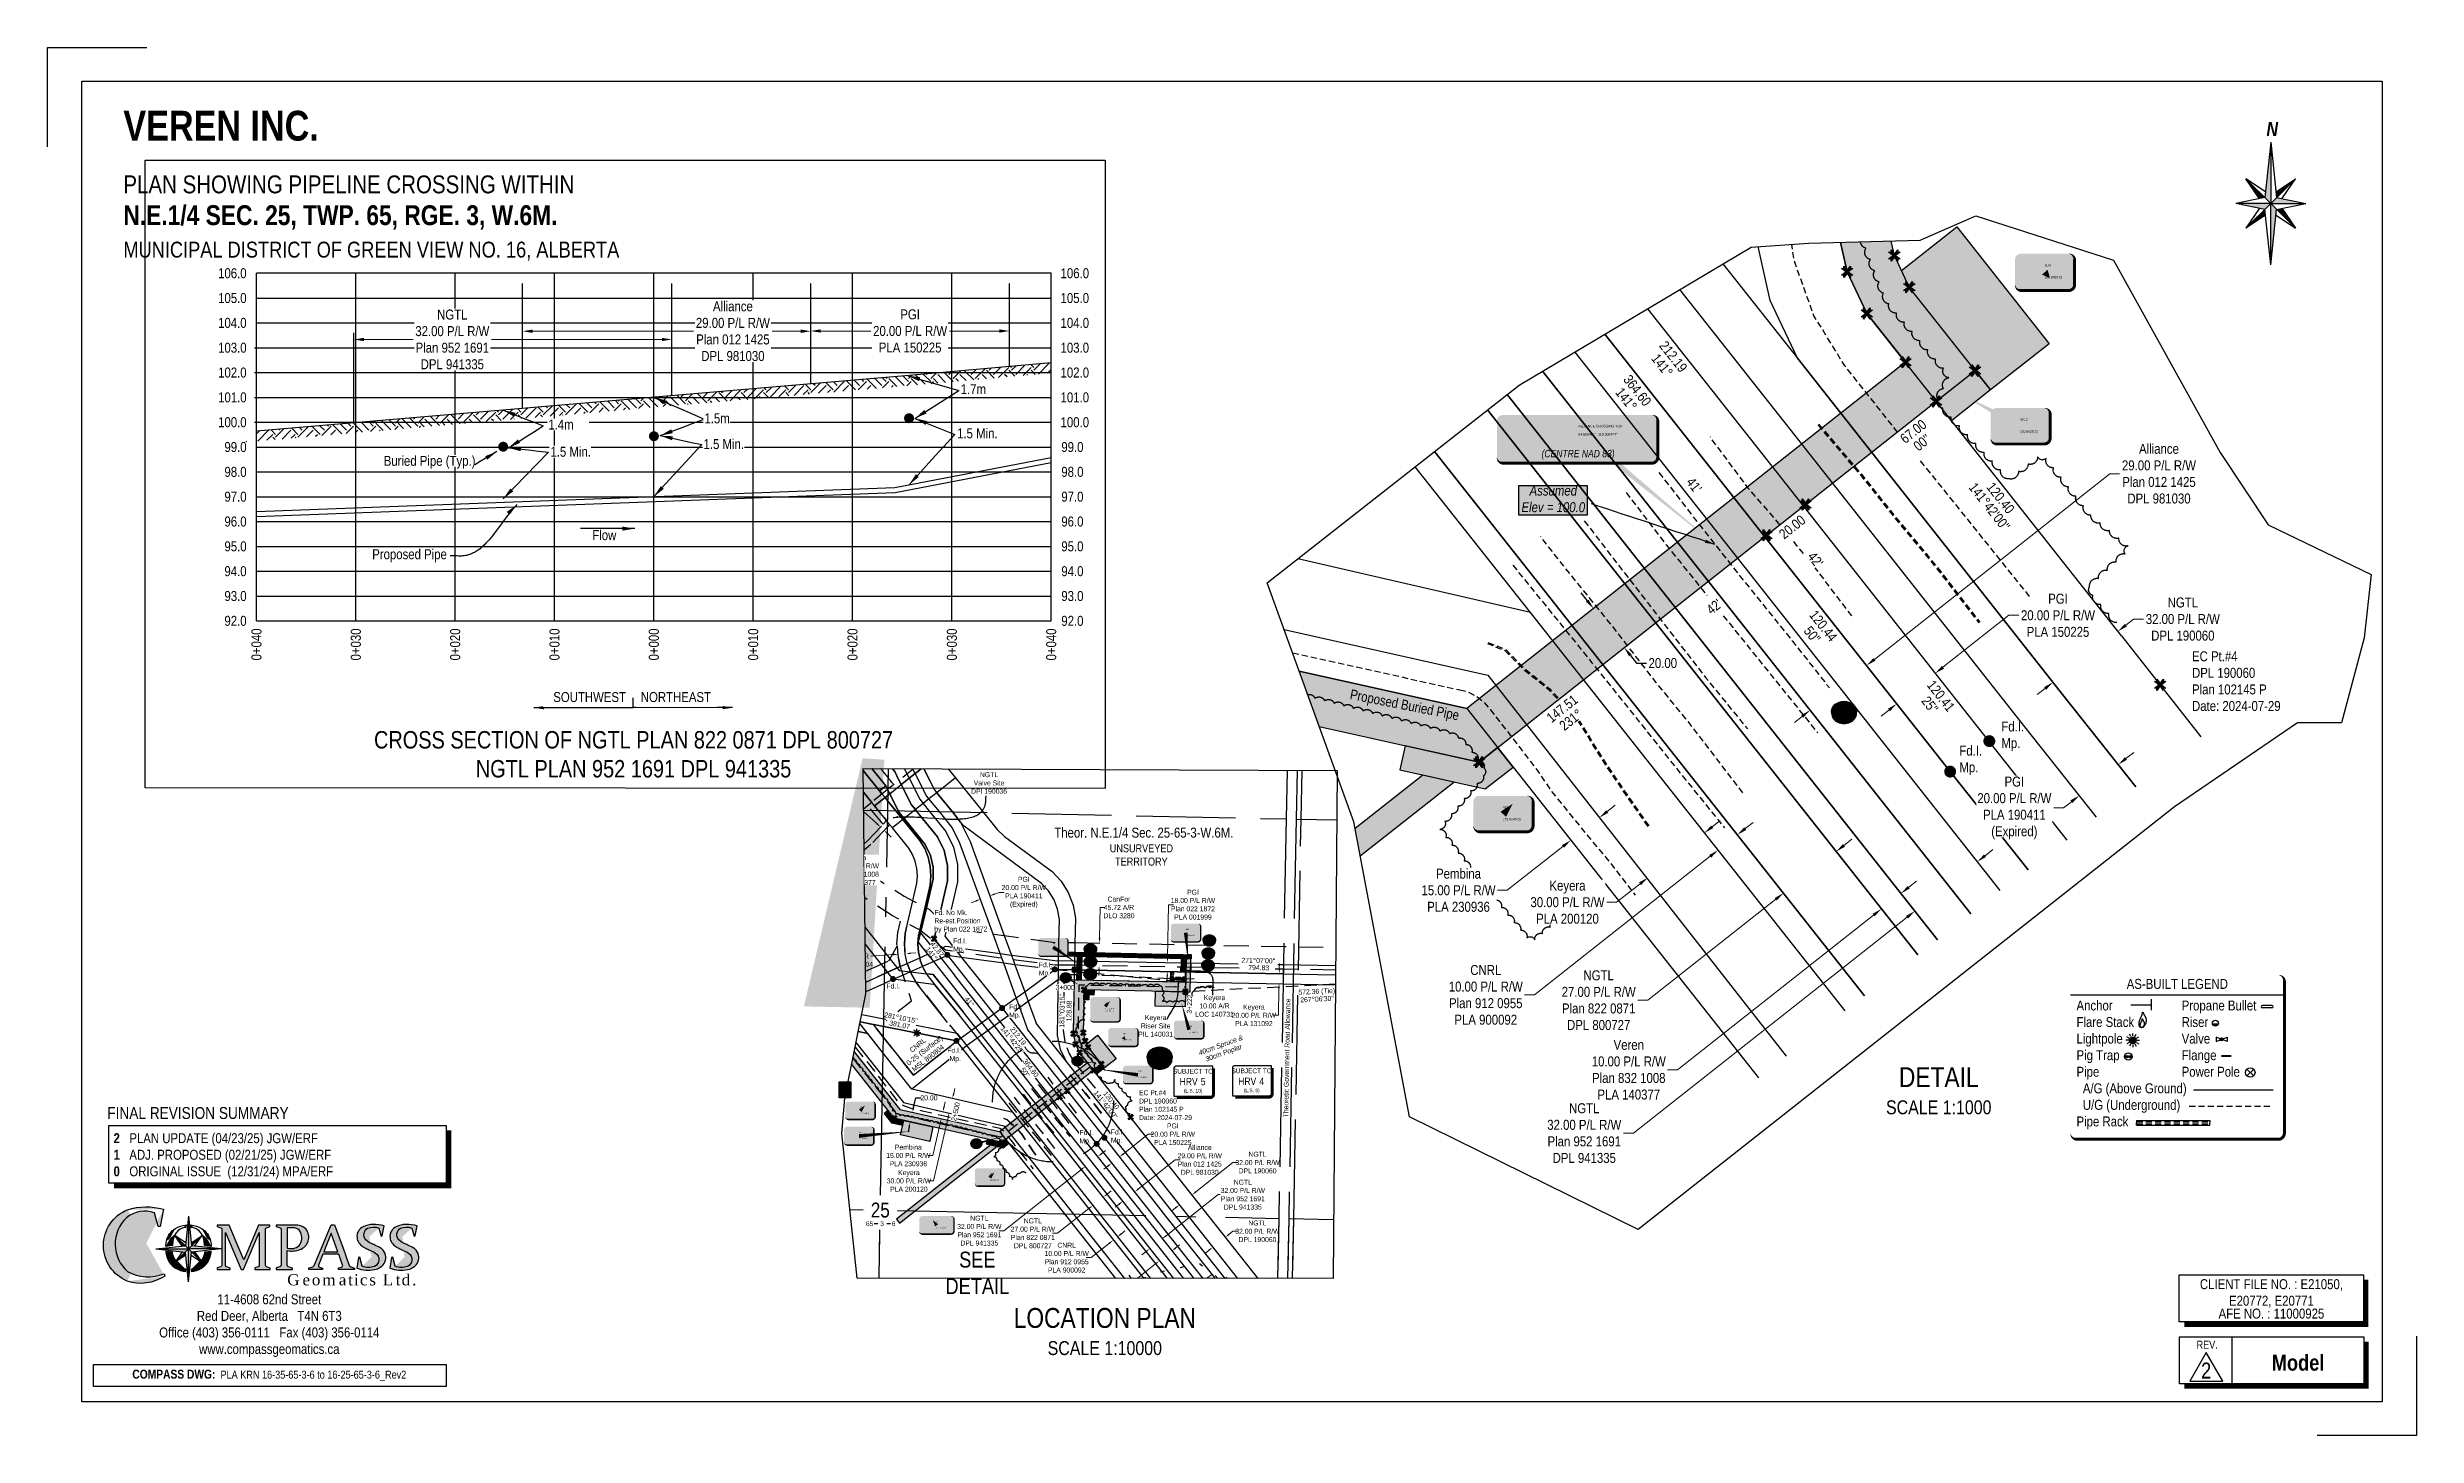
# Paper-space layout 'XING #8' of a CAD drawing. Extents: x -2577 to -193, y 541 to 1938.
# The model-space entities are those that its viewports show. They can reach past a viewport. Long polylines and large blocks are cut down to what shows.
import ezdxf
from ezdxf.enums import TextEntityAlignment as Align

# ---------------------------------------------------------------- set-up
doc = ezdxf.new("R2018")
doc.units = 0
doc.header["$LTSCALE"] = 5
doc.header["$PDSIZE"] = 0.5
for name, pattern in [('0', [1, 1, 0]), ('DASHED', [19.05, 12.7, -6.35]), ('DASHED4', [1.875, 1.25, -0.625]), ('foc-ACCESSROAD', [3.75, 2.5, -1.25]), ('foc-QUARTERLINE', [33, 25, -3, 2, -3]), ('foc-TIELINE', [1.875, 1.25, -0.625]), ('foc-TOPO', [1, 0.2, -0.8]), ('foc-UNSURVEYED', [12.5, 10, -2.5]), ('foc-WHEELTRACKS', [2, 0.4, -1.6]), ('POWERLINE5', [7.8, 2.4, -0.6, 0.6, -0.6, 0.6, -0.6, 2.4]), ('UG_PIPE', [1.875, 1.25, -0.625])]:
    doc.linetypes.add(name, pattern=pattern)
doc.layers.get('Defpoints').update_dxf_attribs({"color": 9})
for name, color, linetype in [('10', 1, 'Continuous'), ('9', 3, 'Continuous'), ('AS-FENCE', 48, 'foc-FENCE'), ('AS-PIPE-UG', 44, 'UG_PIPE'), ('AS-PIPE-UG-T', 44, 'Continuous'), ('AS-POWER-EXISTING', 72, 'POWERLINE5'), ('AS-ROADS', 254, 'Continuous'), ('AS-SYMBOL', 7, 'Continuous'), ('AS-UNDERLAY-H', 141, 'Continuous'), ('C-RW', 13, 'Continuous'), ('C-SYMBOL', 7, 'Continuous'), ('CG-LOGO', 7, 'Continuous'), ('CG-NORTH', 7, 'Continuous'), ('CG-NOTES', 7, 'Continuous'), ('CTW', 7, 'Continuous'), ('DETAIL-T', 7, 'Continuous'), ('F-AR', 190, 'foc-ACCESSROAD'), ('F-RW', 190, 'Continuous'), ('F-WS', 190, 'foc-ACCESSROAD'), ('F-WS-S', 8, 'Continuous'), ('L-BD', 7, 'Continuous'), ('L-BD1', 253, 'Continuous'), ('L-DETAIL-T', 3, 'Continuous'), ('L-MON', 1, 'Continuous'), ('L-MON-T', 1, 'Continuous'), ('L-QSEC', 8, 'foc-QUARTERLINE'), ('L-ROAD-T', 7, 'Continuous'), ('L-SECLBL', 7, 'Continuous'), ('L-TIE', 7, 'foc-TIELINE'), ('L-UNS-T', 3, 'Continuous'), ('L-USEC', 7, 'foc-UNSURVEYED'), ('P-BUFFER-H 100m', 191, 'Continuous'), ('P-CROSSINGS', 250, 'Continuous'), ('P-CROSSINGS-GRID', 8, 'Continuous'), ('P-CROSSINGS-GROUND', 48, 'foc-TOPO'), ('P-CROSSINGS-LINE', 3, 'Continuous'), ('P-CROSSINGS_2', 250, 'Continuous'), ('P-ELEVATION', 7, 'Continuous'), ('P-PROPOSED', 10, 'Continuous'), ('P-PROPOSED-H', 21, 'Continuous'), ('P-TEMP-BLOCKS', 250, 'Continuous'), ('P-TEMP-H', 41, 'Continuous'), ('P-TEMP_WORKSPACE', 46, 'Continuous'), ('P-TXT', 4, 'Continuous'), ('S-T7', 7, 'Continuous'), ('T-BUSH', 110, '0'), ('T-BUSH-T', 110, 'Continuous'), ('T-TIE', 201, 'foc-TIELINE'), ('T-WATER-P3', 160, 'foc-WHEELTRACKS')]:
    doc.layers.add(name, color=color, linetype=linetype)
for name, color, linetype, lineweight in [('AS-GENERAL', 48, 'Continuous', 18), ('C-RW-T', 13, 'Continuous', 9), ('F-AR-T', 190, 'Continuous', 9), ('F-RW-T', 190, 'Continuous', 9), ('F-WS-T', 190, 'Continuous', 9), ('T-TIE-T', 201, 'Continuous', 18)]:
    doc.layers.add(name, color=color, linetype=linetype, lineweight=lineweight)
for name, color, linetype, true_color in [('AS-PIPE-AG', 7, 'Continuous', 0x7d00fa), ('AS-PIPE-RACK', 7, 'Continuous', 0xc48aff), ('P-100m WELL BORE BUFFER', 7, 'Continuous', 0xf5ffd6)]:
    doc.layers.add(name, color=color, linetype=linetype, true_color=true_color)
doc.styles.add('140', font='ARIALN.TTF', dxfattribs={"height": 15})
doc.styles.add('175L', font='ARIALN.TTF', dxfattribs={"height": 20})
doc.styles.add('80', font='ARIALN.TTF', dxfattribs={"height": 10})
doc.styles.add('80CG', font='ARIALN.TTF', dxfattribs={"height": 10})
doc.styles.add('80L', font='ARIALN.TTF', dxfattribs={"height": 10})
doc.styles.add('80LS', font='ARIALNI.TTF', dxfattribs={"height": 10})
doc.styles.add('Crossing', font='ARIALN.TTF', dxfattribs={"height": 10})
doc.styles.add('foc-LtypeFont', font='ARIALN.TTF', dxfattribs={"height": 7.35})
doc.styles.add('HRV', font='ARIALN.TTF', dxfattribs={"height": 3})
doc.styles.add('SIMPLEX', font='ARIALN.TTF')
doc.styles.get("Standard").update_dxf_attribs({"font": 'ARIALN.TTF'})
doc.linetypes.add('foc-FENCE', pattern='A,10,-1,["X",foc-LtypeFont,S=0.2,R=0,X=-0.625,Y=-0.75],-1.24', length=12.24)
doc.dimstyles.new('COMPASS', dxfattribs={"dimscale": 5, "dimtxt": 10, "dimasz": 2.5, "dimexe": 0.2, "dimexo": 0.0625, "dimgap": 0.5, "dimtad": 0, "dimtih": 1, "dimtoh": 1, "dimzin": 0, "dimdsep": 46, "dimtxsty": '80', "dimcen": 0.1, "dimse1": 1, "dimse2": 1, "dimclrd": 256, "dimclrt": 256, "dimaunit": 1, "dimadec": 4, "dimazin": 0, "dimtfac": 0.06, "dimtofl": 0, "dimtmove": 0, "dimatfit": 1, "dimfxl": 0.2, "dimtolj": 1, "dimtzin": 0, "dimlwd": -1, "dimarcsym": 0})
doc.dimstyles.new('Compass 5 000', dxfattribs={"dimscale": 5, "dimtxt": 9, "dimasz": 2, "dimexe": 0.2, "dimexo": 0.0625, "dimgap": 0.5, "dimtad": 0, "dimtih": 1, "dimtoh": 1, "dimzin": 0, "dimdsep": 46, "dimtxsty": '80CG', "dimcen": 0.1, "dimse1": 1, "dimse2": 1, "dimclrd": 256, "dimclrt": 256, "dimaunit": 1, "dimadec": 4, "dimazin": 0, "dimtfac": 0.06, "dimtofl": 0, "dimtmove": 0, "dimatfit": 1, "dimfxl": 0.2, "dimtolj": 1, "dimtzin": 0, "dimlwd": -1, "dimarcsym": 0})

psp = doc.layouts.new('XING #8')

# ---------------------------------------------------------------- texts
at = {"insert": (-2500.5, 1873.9), "char_height": 9, "attachment_point": 1, "style": '80L'}
psp.add_mtext_dynamic_manual_height_columns('\\pxql;{\\fArial Narrow|b1|i0|c0|p34;\\H3.3333x;\\C14;VEREN INC.\\P}\\P{\\H2x;PLAN SHOWING PIPELINE CROSSING WITHIN \\H0.11111x; \\P\\fArial Narrow|b1|i0|c0|p34;\\H9.9999x;N.E.1/4 SEC. 25, TWP. 65, RGE. 3, W.6M.}\\P{\\H0.22222x; \\P\\H8.0001x;MUNICIPAL DISTRICT OF GREEN VIEW NO. 16, ALBERTA}', width=732.59, gutter_width=45, heights=[0], dxfattribs=at)
at = {"layer": 'AS-PIPE-UG', "insert": (-1210.5, 1281.1), "char_height": 10, "width": 184.531, "attachment_point": 2, "rotation": 348.8297}
psp.add_mtext('Proposed Buried Pipe ', dxfattribs=at)
at = {"layer": 'CG-NOTES', "char_height": 10, "attachment_point": 5, "style": '80'}
for s, width, insert in [('CLIENT FILE NO. : E21050, E20772, E20771', 184.776, (-339.4, 683.9)), ('AFE NO. : 11000925', 184.866, (-339.4, 663.5))]:
    psp.add_mtext_dynamic_manual_height_columns(s, width=width, gutter_width=45, heights=[0], dxfattribs=dict(at, insert=insert))
at = {"layer": 'CG-NOTES', "attachment_point": 1, "style": '80'}
for s, insert, char_height, width in [('\\pxqc;11-4608 62nd Street\\PRed Deer, Alberta   T4N 6T3\\POffice (403) 356-0111   Fax (403) 356-0114\\Pwww.compassgeomatics.ca', (-2482.6, 682.9), 10, 257.83), ('\\pxqc;{\\fArial Narrow|b1|i0|c0|p34;\\H1.125x;\\C14;COMPASS DWG:}  PLA KRN 16-35-65-3-6 to 16-25-65-3-6_Rev2', (-2528.9, 607.1), 8, 350.451)]:
    psp.add_mtext(s, dxfattribs=dict(at, insert=insert, char_height=char_height, width=width))
at = {"layer": 'DETAIL-T', "color": 3, "attachment_point": 5, "style": '80CG'}
for s, insert, char_height, width in [('\\pxqc;DETAIL\\P{\\H0.7x;SCALE 1:1000}', (-674.1, 887.7), 20, 229.502), ('\\pxqc;SEE\\PDETAIL', (-1641.3, 704.5), 16, 63.636), ('\\pxqc;LOCATION PLAN\\P{\\H0.7x;SCALE 1:10000}', (-1513.1, 645.4), 20, 229.502)]:
    psp.add_mtext(s, dxfattribs=dict(at, insert=insert, char_height=char_height, width=width))
at = {"layer": 'P-TXT', "insert": (-1061.9, 1483.3), "char_height": 10, "attachment_point": 5, "style": '80CG'}
psp.add_mtext('\\A1;{\\fArial Narrow|b0|i1|c0|p34;Assumed \\PElev = 100.0}', dxfattribs=at)

msp = doc.modelspace()

# ---------------------------------------------------------------- texts
at = {"style": '80'}
for s, p in [('0+040', (417690.254, 6048947.685)), ('0+030', (417790.201, 6048947.685)), ('0+020', (417890.148, 6048947.685)), ('0+010', (417990.096, 6048947.685)), ('0+000', (418090.043, 6048947.685)), ('0+010', (418189.99, 6048947.685)), ('0+020', (418289.938, 6048947.685)), ('0+030', (418389.885, 6048947.685)), ('0+040', (418489.832, 6048947.685))]:
    msp.add_text(s, height=9.9947, rotation=90, dxfattribs=at).set_placement(p, align=Align.MIDDLE_RIGHT)
at = {"layer": 'C-SYMBOL', "color": 3, "style": '175L'}
msp.add_text('Theor. N.E.1/4 Sec. 25-65-3-W.6M.', height=20, dxfattribs=at).set_placement((415695.712, 6057864.6), align=Align.BOTTOM_CENTER)
at = {"layer": 'DETAIL-T', "color": 3, "attachment_point": 5, "style": '80CG'}
for s, insert, char_height, width in [("\\pxqc;SEE\\PDETAIL\\P'B'", (415061.7, 6057224.426), 15.9847, 63.57522), ('\\pxqc;SEE\\PINSET', (425402.833, 6055276.998), 15.993, 53.76817), ("\\pxqc;DETAIL 'B'\\P{\\H0.7x;SCALE 1:2000}", (424815.942, 6054343.821), 19.98457, 223.6853)]:
    msp.add_mtext(s, dxfattribs=dict(at, insert=insert, char_height=char_height, width=width))
at = {"layer": 'F-AR-T', "insert": (415837.907, 6057531.754), "char_height": 10, "attachment_point": 5, "style": '80CG'}
msp.add_mtext('\\A1;Keyera\\P10.00 A/R\\PLOC 140731', dxfattribs=at)
at = {"layer": 'F-WS-T', "char_height": 10, "attachment_point": 5, "style": '80CG'}
for s, insert in [('\\A1;NGTL\\PValve Site\\PDPI 190036', (415384.24, 6057980.532)), ('\\A1;Keyera\\PRiser Site\\PPIL 140031', (415719.511, 6057491.583))]:
    msp.add_mtext(s, dxfattribs=dict(at, insert=insert))
at = {"layer": 'F-WS-T', "insert": (415251.109, 6057439.771), "char_height": 10, "attachment_point": 5, "rotation": 38.271451, "style": '80CG'}
msp.add_mtext('\\A1;CNRL\\P10-25 (Surface)\\PMSL 890804', dxfattribs=at)
at = {"layer": 'L-BD'}
for s, height, rotation, p in [("321°41'45''", 10, 308.303907, (415079.124, 6057689.495)), ('341.02', 10, 308.303907, (415090.307, 6057698.327)), ('141°', 10, 308.29368, (415268.651, 6057637.096)), ('42.87', 10, 308.29368, (415279.835, 6057645.927)), ("41''", 10, 308.29368, (415344.489, 6057540.367)), ("281°10'15''", 9.99564, 348.82975, (415207.087, 6057507.843)), ('381.07', 9.9956, 348.82975, (415204.327, 6057493.869)), ("141°42'25''", 10, 308.29368, (415431.528, 6057462.456)), ('212.19', 10, 308.29368, (415442.712, 6057471.287)), ("50''", 10, 308.29368, (415456.91, 6057398.031)), ('364.60', 10, 308.29368, (415468.094, 6057406.862)), ("141°42'00''", 10, 308.29368, (415619.058, 6057333.047)), ('120.40', 10, 308.29368, (415630.242, 6057341.877)), ('141°', 10, 308.29368, (425128.73, 6055107.352)), ('212.19', 10, 308.29368, (425139.914, 6055116.183)), ('364.60', 10, 308.29368, (425103.749, 6055082.107)), ('141°', 10, 308.29368, (425092.565, 6055073.277)), ("41'", 10, 308.29368, (425160.857, 6054986.773)), ("141°42'00''", 10, 308.29368, (425457.97, 6054965.066)), ('120.40', 10, 308.29368, (425469.154, 6054973.897)), ("42'", 10, 308.29368, (425282.836, 6054911.918)), ('120.44', 10, 308.29368, (425290.808, 6054845.177)), ('50"', 10, 308.29368, (425279.624, 6054836.347)), ('120.41', 10, 308.29368, (425409.205, 6054774.672)), ('25"', 10, 308.29368, (425398.021, 6054765.841))]:
    msp.add_text(s, height=height, rotation=rotation, dxfattribs=at).set_placement(p, align=Align.MIDDLE_CENTER)
at = {"layer": 'L-BD', "style": '80L'}
for s, height, rotation, p in [("271°07'00''", 9.99127, 358.883844, (415926.166, 6057623.067)), ('794.83', 9.9913, 358.883844, (415926.884, 6057608.847)), ('572.36 (Tie)', 9.99127, 2.8913, (416043.644, 6057559.868)), ("181°03'15''", 9.99564, 88.9458, (415530.998, 6057522.016)), ("267°06'30''", 9.99127, 2.8913, (416044.362, 6057545.648)), ('128.88', 9.9956, 88.9458, (415545.239, 6057521.754))]:
    msp.add_text(s, height=height, rotation=rotation, dxfattribs=at).set_placement(p, align=Align.MIDDLE)
at = {"layer": 'L-BD', "style": '80'}
msp.add_text('Flow', height=9.9947, rotation=359.345989, dxfattribs=at).set_placement((418028.039, 6049033.754), align=Align.BOTTOM_LEFT)
msp.add_text('Proposed Pipe', height=9.99473, dxfattribs=at).set_placement((417806.735, 6049014.384), align=Align.BOTTOM_LEFT)
at = {"layer": 'L-BD1'}
for s, p in [('67.00', (425381.308, 6055040.881)), ("00''", (425390.136, 6055029.703)), ('20.00', (425259.51, 6054944.691)), ("42'", (425180.987, 6054864.526)), ('147.51', (425028.085, 6054761.922)), ('231°', (425036.913, 6054750.744))]:
    msp.add_text(s, height=9.9956, rotation=38.300037, dxfattribs=at).set_placement(p, align=Align.MIDDLE_CENTER)
at = {"layer": 'L-DETAIL-T', "insert": (418069.657, 6048844.411), "char_height": 17.49078, "width": 590.6245, "attachment_point": 2, "rotation": 0, "style": '140'}
msp.add_mtext('CROSS SECTION OF NGTL PLAN 822 0871 DPL 800727 \\PNGTL PLAN 952 1691 DPL 941335 \\PNGTL DPL 190060', dxfattribs=at)
at = {"layer": 'L-MON-T', "insert": (415183.074, 6057576.887), "char_height": 9.99564, "attachment_point": 1, "style": '80L'}
msp.add_mtext_dynamic_manual_height_columns('\\pxqr;Fd.I.', width=22.02483, gutter_width=49.956, heights=[0], dxfattribs=at)
at = {"layer": 'L-UNS-T', "color": 3, "insert": (415690.754, 6057835.557), "char_height": 16, "attachment_point": 5, "style": '80L'}
msp.add_mtext_dynamic_manual_height_columns('\\pxqc;UNSURVEYED TERRITORY', width=126.30343, gutter_width=47.459, heights=[0], dxfattribs=at)
at = {"layer": 'S-T7', "style": '80'}
for s, p in [('106.0', (417680.346, 6049305.165)), ('106.0', (418527.907, 6049305.165)), ('105.0', (417680.346, 6049280.178)), ('105.0', (418527.907, 6049280.178)), ('104.0', (417680.346, 6049255.191)), ('104.0', (418527.907, 6049255.191)), ('103.0', (417680.346, 6049230.205)), ('103.0', (418527.907, 6049230.205)), ('102.0', (417680.346, 6049205.218)), ('102.0', (418527.907, 6049205.218)), ('101.0', (417680.346, 6049180.231)), ('101.0', (418527.907, 6049180.231)), ('100.0', (417680.346, 6049155.244)), ('100.0', (418527.907, 6049155.244)), ('99.0', (417680.346, 6049130.257)), ('99.0', (418522.31, 6049130.257)), ('98.0', (417680.346, 6049105.27)), ('98.0', (418522.31, 6049105.27)), ('97.0', (417680.346, 6049080.284)), ('97.0', (418522.31, 6049080.284)), ('96.0', (417680.346, 6049055.297)), ('96.0', (418522.31, 6049055.297)), ('95.0', (417680.346, 6049030.31)), ('95.0', (418522.31, 6049030.31)), ('94.0', (417680.346, 6049005.323)), ('94.0', (418522.31, 6049005.323)), ('93.0', (417680.346, 6048980.336)), ('93.0', (418522.31, 6048980.336)), ('92.0', (417680.346, 6048955.349)), ('92.0', (418522.31, 6048955.349))]:
    msp.add_text(s, height=9.9947, dxfattribs=at).set_placement(p, align=Align.MIDDLE_RIGHT)
at = {"layer": 'T-BUSH-T', "insert": (415848.729, 6057457.814), "char_height": 9.99564, "width": 96.18268, "attachment_point": 2, "rotation": 20, "style": '80LS'}
msp.add_mtext('40cm Spruce & 30cm Poplar ', dxfattribs=at)

# ---------------------------------------------------------------- blocks, each defined once
blk = doc.blocks.new('*U221')
for p, q in [((-2283.6, 1297), (-2283.6, 1297)), ((100, -100), (100, -100))]:
    blk.add_line(p, q)
at = {"color": 2}
blk.add_lwpolyline([(-2248.9, 1263), (65.3, 1263), (65.3, -66), (-2248.9, -66)], close=True, dxfattribs=at)
at = {"layer": 'Defpoints', "ltscale": 5}
for p, q in [((-2283.6, 1297), (-2183.6, 1297)), ((-2283.6, 1197), (-2283.6, 1297)), ((100, 0), (100, -100)), ((100, -100), (0, -100))]:
    blk.add_line(p, q, dxfattribs=at)
blk = doc.blocks.new('cg-north')
at = {"linetype": 'Continuous'}
for points in [[(-0.3, 62), (-6.2, 6), (-0.3, 0.1)], [(-25.2, 25), (-11.6, 4.9), (-6.2, 6)], [(24.6, 25), (5, 11.8), (5.6, 6)], [(-0.3, 0.1), (-35.5, 0.1), (-6.2, -5.8)], [(5.6, 6), (-0.3, 0.1), (34.9, 0.1)], [(5.6, -5.8), (-0.3, 0.1), (-0.3, -61.7)], [(-5.6, -11.5), (-6.2, -5.8), (-25.2, -24.8)], [(11, -4.7), (5.6, -5.8), (24.6, -24.8)]]:
    blk.add_hatch(color=14, dxfattribs=at).paths.add_polyline_path(points)
at = {"color": 14, "linetype": 'Continuous'}
for p, q in [((-0.3, 62), (-6.2, 6)), ((-0.3, 62), (-0.3, 0.1)), ((-0.3, 62), (5.6, 6)), ((-0.3, 0.1), (-25.2, 25)), ((-11.6, 4.9), (-25.2, 25)), ((-5.6, 11.8), (-25.2, 25)), ((-0.3, 0.1), (24.6, 25)), ((5, 11.8), (24.6, 25)), ((11, 4.9), (24.6, 25)), ((-6.2, 6), (-35.5, 0.1)), ((-0.3, 0.1), (-35.5, 0.1)), ((-6.2, -5.8), (-35.5, 0.1)), ((-0.3, 0.1), (-25.2, -24.8)), ((-0.3, 0.1), (24.6, -24.8)), ((-0.3, -61.7), (-0.3, 0.1)), ((-0.3, 0.1), (34.9, 0.1)), ((5.6, 6), (34.9, 0.1)), ((5.6, -5.8), (34.9, 0.1)), ((-11.6, -4.7), (-25.2, -24.8)), ((-5.6, -11.5), (-25.2, -24.8)), ((-0.3, -61.7), (-6.2, -5.8)), ((-0.3, -61.7), (5.6, -5.8)), ((5, -11.5), (24.6, -24.8)), ((10.9, -4.5), (11, -4.7)), ((11, -4.7), (24.6, -24.8))]:
    blk.add_line(p, q, dxfattribs=at)
at = {"color": 14, "linetype": 'Continuous', "insert": (-10.2, 82), "char_height": 14, "width": 22.782, "attachment_point": 1, "style": '80CG'}
blk.add_mtext('\\pxqc;{\\fArial Narrow|b1|i1|c0|p34;N}', dxfattribs=at)
blk = doc.blocks.new('c_logo')
h = blk.add_hatch(color=256)
edge = h.paths.add_edge_path()
edge.add_arc((-141.8, -18.9), 63, 74.1661, 107.5113, ccw=False)
edge.add_line((-124.6, 41.7), (-127.8, 24.4))
edge.add_line((-127.8, 24.4), (-129.9, 24.3))
edge.add_line((-129.9, 24.3), (-133.7, 38))
edge.add_arc((-143.5, 10.5), 29.1, 70.3832, 129.1598)
edge.add_arc((-136.2, 6.6), 36.9, 134.0613, 228.3206)
edge.add_arc((-139.8, 16.8), 43.2, 241.0325, 291.7344)
edge.add_line((-123.8, -23.3), (-123.3, -25.7))
edge.add_arc((-147.3, 10.4), 43.4, 251.5179, 303.5841, ccw=False)
edge.add_arc((-146.1, 5.2), 38.8, 112.1026, 247.4698, ccw=False)
h = blk.add_hatch(color=256)
edge = h.paths.add_edge_path()
edge.add_arc((-89, 1.8), 33.4, 166.6682, 175.6601, ccw=False)
edge.add_arc((-102.3, 5.6), 19.6, 121.6531, 168.6953, ccw=False)
edge.add_arc((-99.6, 0.9), 25, 95.0736, 121.1383, ccw=False)
edge.add_line((-101.8, 25.8), (-102.1, 23.3))
edge.add_arc((-99.9, 6.4), 17.1, 97.444, 127.0912)
edge.add_arc((-98.7, 8.4), 16.4, 134.7148, 171.0442)
edge.add_arc((-73.8, 3.2), 41.8, 169.3159, 177.5034)
edge.add_line((-115.5, 5), (-122.3, 4.3))
at = {"linetype": 'Continuous'}
for points in [[(-99.4, 34.7), (-102.5, 4.9), (-99.4, 1.7)], [(-99.4, 1.7), (-132.4, 1.7), (-102.5, -1.4)], [(-112.7, 15), (-105.6, 4.5), (-102.5, 4.9)], [(-96.3, 4.9), (-99.4, 1.7), (-66.4, 1.7)], [(-96.3, -1.4), (-99.4, 1.7), (-99.4, -31.3)], [(-86.1, 15), (-96.6, 7.9), (-96.3, 4.9)], [(-102.2, -4.5), (-102.5, -1.4), (-112.7, -11.6)], [(-93.2, -1.1), (-96.3, -1.4), (-86.1, -11.6)]]:
    blk.add_hatch(color=14, dxfattribs=at).paths.add_polyline_path(points)
h = blk.add_hatch(color=256)
edge = h.paths.add_edge_path()
edge.add_arc((-99.1, 0.9), 25, 58.8617, 85.0803, ccw=False)
edge.add_arc((-96.4, 5.6), 19.6, 11.3047, 58.3469, ccw=False)
edge.add_arc((-109.7, 1.8), 33.4, 4.3278, 13.3318, ccw=False)
edge.add_line((-76.4, 4.3), (-83.2, 5))
edge.add_arc((-124.9, 3.2), 41.8, 2.487, 10.6841)
edge.add_arc((-100.1, 8.4), 16.4, 8.9558, 45.2852)
edge.add_arc((-98.8, 6.4), 17.1, 52.9088, 82.7833)
edge.add_line((-96.7, 23.3), (-97, 25.8))
h = blk.add_hatch(color=256)
edge = h.paths.add_edge_path()
edge.add_line((-48.6, 2.5), (-58.3, 25.6))
edge.add_line((-58.3, 25.6), (-70.6, 25.6))
edge.add_line((-70.6, 25.6), (-70.6, 24.2))
edge.add_line((-70.6, 24.2), (-66.8, 23))
edge.add_arc((-67.2, 21.6), 1.5, 0, 72.6157, ccw=False)
edge.add_line((-65.7, 21.6), (-65.7, 2.5))
edge.add_line((-65.7, 2.5), (-65.7, -14.9))
edge.add_arc((-67.2, -14.9), 1.5, -73.424, 0, ccw=False)
edge.add_line((-66.8, -16.3), (-70.5, -17.4))
edge.add_line((-70.5, -17.4), (-70.5, -18.9))
edge.add_line((-70.5, -18.9), (-57.6, -18.9))
edge.add_line((-57.6, -18.9), (-57.6, -17.5))
edge.add_line((-57.6, -17.5), (-61.1, -16.4))
edge.add_arc((-60.6, -15), 1.5, 180, 252.4646, ccw=False)
edge.add_line((-62.1, -15), (-62.1, 2.5))
edge.add_line((-62.1, 2.5), (-62.1, 18.4))
edge.add_line((-62.1, 18.4), (-46.4, -18.9))
edge.add_line((-46.4, -18.9), (-44.1, -18.9))
edge.add_line((-44.1, -18.9), (-35, 2.5))
edge.add_line((-35, 2.5), (-28.3, 18.3))
edge.add_line((-28.3, 18.3), (-28.3, 2.5))
edge.add_line((-28.3, 2.5), (-28.3, -15))
edge.add_arc((-29.8, -15), 1.5, -73.424, 0, ccw=False)
edge.add_line((-29.4, -16.4), (-32.7, -17.4))
edge.add_line((-32.7, -17.4), (-32.7, -18.9))
edge.add_line((-32.7, -18.9), (-17.3, -18.9))
edge.add_line((-17.3, -18.9), (-17.3, -17.5))
edge.add_line((-17.3, -17.5), (-21, -16.3))
edge.add_arc((-20.5, -14.9), 1.5, 180, 252.4646, ccw=False)
edge.add_line((-22, -14.9), (-22, 2.5))
edge.add_line((-22, 2.5), (-22, 21.7))
edge.add_arc((-20.5, 21.7), 1.5, 107.3843, 180, ccw=False)
edge.add_line((-21, 23.1), (-17.4, 24.2))
edge.add_line((-17.4, 24.2), (-17.4, 25.6))
edge.add_line((-17.4, 25.6), (-29.1, 25.6))
edge.add_line((-29.1, 25.6), (-38.8, 2.5))
edge.add_line((-38.8, 2.5), (-43.7, -9.1))
edge.add_line((-43.7, -9.1), (-48.6, 2.5))
h = blk.add_hatch(color=256)
h.paths.add_polyline_path([(7.6, 25.6), (-11.1, 25.6), (-11.1, 24.2), (-7.3, 23, -0.326805), (-6.3, 21.6), (-6.3, -14.9, -0.331803), (-7.4, -16.3), (-11.1, -17.4), (-11.1, -18.9), (5.3, -18.9), (5.3, -17.5), (1, -16.2, -0.327162), (0, -14.7), (0, 0, 0.135693), (12.6, 1, 0.518306), (18.8, 21.8, 0.201798)])
h.paths.add_polyline_path([(0, 22.9, -0.05909), (7.3, 22.8, -0.236459), (13.3, 18.7, -0.297964), (11.9, 5.1, -0.269959), (0.5, 2.5, -0.011455), (0, 2.6)], flags=16)
h = blk.add_hatch(color=256)
h.paths.add_polyline_path([(47.4, 26.1), (44.1, 25.8), (34.4, 2.5), (27.1, -15, -0.225541), (25.7, -16.2), (21.8, -17.4), (21.8, -18.9), (34.7, -18.9), (35.3, -18.9), (35.3, -17.5), (32.4, -16.6, -0.43446), (31.4, -14.6), (35.8, -3.6), (51.8, -3.6), (55.7, -14.5, -0.430441), (54.7, -16.5), (51.5, -17.4), (51.5, -18.9), (67.8, -18.9), (67.8, -17.5), (63.9, -16.3, -0.232291), (62.4, -14.9), (56.1, 2.5)])
h.paths.add_polyline_path([(44.1, 17.7), (49.6, 2.5), (50.9, -1.1), (36.8, -1.1), (38.2, 2.5)], flags=16)
h = blk.add_hatch(color=256)
edge = h.paths.add_edge_path()
edge.add_arc((103.3, 50.8), 54.1, 243.1997, 248.1345)
edge.add_arc((69.9, -30.2), 33.5, 55.7647, 66.7239, ccw=False)
edge.add_arc((84.5, -9), 7.7, -65.6478, 57.1428, ccw=False)
edge.add_arc((81.8, 0.7), 17.7, 248.3428, 289.4425, ccw=False)
edge.add_line((75.3, -15.8), (73.1, -6.7))
edge.add_line((73.1, -6.7), (71.7, -6.9))
edge.add_line((71.7, -6.9), (70.1, -17.8))
edge.add_arc((81.2, 14.2), 33.9, 250.8905, 281.4155)
edge.add_arc((84.6, -3.1), 16.2, 281.7683, 321.9948)
edge.add_arc((87.3, -7), 11.8, 328.8789, 398.35)
edge.add_arc((79.7, -17.6), 24.7, 46.7096, 54.4302)
edge.add_arc((79.7, -17.6), 24.7, 54.4302, 70.3091)
edge.add_arc((139.4, 119.6), 125, 243.6166, 245.7228, ccw=False)
edge.add_arc((89.5, 20.6), 14.2, 223.2297, 246.3738, ccw=False)
edge.add_arc((84.7, 16.1), 7.62, 121.2723, 223.353, ccw=False)
edge.add_arc((86.6, 7.5), 16.2, 69.6826, 111.1397, ccw=False)
edge.add_line((92.2, 22.7), (94.3, 14.7))
edge.add_line((94.3, 14.7), (95.6, 14.9))
edge.add_line((95.6, 14.9), (97.6, 24.9))
edge.add_arc((87.2, -14.4), 40.7, 75.2956, 91.6843)
edge.add_arc((86, 5.6), 20.7, 89.7518, 117.221)
edge.add_arc((80.5, 14.4), 10.4, 112.8657, 186.9967)
edge.add_arc((81.9, 14.2), 11.8, 185.0082, 240.0685)
edge.add_arc((103.3, 50.8), 54.1, 239.829, 243.1997)
h = blk.add_hatch(color=256)
edge = h.paths.add_edge_path()
edge.add_arc((136.5, 50.8), 54.1, 243.1997, 248.1345)
edge.add_arc((103.1, -30.2), 33.5, 55.7647, 66.7239, ccw=False)
edge.add_arc((117.7, -9), 7.7, -65.6478, 57.1428, ccw=False)
edge.add_arc((115, 0.7), 17.7, 248.3428, 289.4425, ccw=False)
edge.add_line((108.5, -15.8), (106.3, -6.7))
edge.add_line((106.3, -6.7), (104.8, -6.9))
edge.add_line((104.8, -6.9), (103.3, -17.8))
edge.add_arc((114.4, 14.2), 33.9, 250.8905, 281.4155)
edge.add_arc((117.8, -3.1), 16.2, 281.7683, 321.9948)
edge.add_arc((120.5, -7), 11.8, 328.8789, 398.35)
edge.add_arc((112.8, -17.6), 24.7, 46.7096, 54.4302)
edge.add_arc((112.8, -17.6), 24.7, 54.4302, 70.3091)
edge.add_arc((172.5, 119.6), 125, 243.6166, 245.7228, ccw=False)
edge.add_arc((122.7, 20.6), 14.2, 223.2297, 246.3738, ccw=False)
edge.add_arc((117.9, 16.1), 7.62, 121.2723, 223.353, ccw=False)
edge.add_arc((119.8, 7.5), 16.2, 69.6826, 111.1397, ccw=False)
edge.add_line((125.4, 22.7), (127.5, 14.7))
edge.add_line((127.5, 14.7), (128.8, 14.9))
edge.add_line((128.8, 14.9), (130.8, 24.9))
edge.add_arc((120.4, -14.4), 40.7, 75.2956, 91.6843)
edge.add_arc((119.2, 5.6), 20.7, 89.7518, 117.221)
edge.add_arc((113.7, 14.4), 10.4, 112.8657, 186.9967)
edge.add_arc((115.1, 14.2), 11.8, 185.0082, 240.0685)
edge.add_arc((136.5, 50.8), 54.1, 239.829, 243.1997)
h = blk.add_hatch(color=256)
edge = h.paths.add_edge_path()
edge.add_arc((-89, 3), 33.4, 186.7164, 193.3318)
edge.add_arc((-102.3, -0.8), 19.6, 191.3047, 238.3469)
edge.add_arc((-99.6, 3.9), 25, 238.8617, 264.5936)
edge.add_line((-102, -21), (-102.2, -18.5))
edge.add_arc((-99.9, -1.6), 17.1, 232.9088, 262.0641, ccw=False)
edge.add_arc((-98.7, -3.6), 16.4, 188.9558, 225.2852, ccw=False)
edge.add_arc((-73.8, 1.6), 41.8, 184.3813, 190.6841, ccw=False)
edge.add_line((-115.5, -1.6), (-122.2, -0.9))
h = blk.add_hatch(color=256)
edge = h.paths.add_edge_path()
edge.add_arc((-124.9, 1.6), 41.8, 349.3159, 355.6284, ccw=False)
edge.add_arc((-100.1, -3.6), 16.4, 314.7148, 351.0442, ccw=False)
edge.add_arc((-98.8, -1.6), 17.1, 277.7082, 307.0912, ccw=False)
edge.add_line((-96.5, -18.5), (-96.8, -21))
edge.add_arc((-99.1, 3.9), 25, 275.2524, 301.1383)
edge.add_arc((-96.4, -0.8), 19.6, 301.6531, 348.6953)
edge.add_arc((-109.7, 3), 33.4, 346.6682, 353.2958)
edge.add_line((-76.6, -0.9), (-83.3, -1.6))
at = {"color": 14, "linetype": 'Continuous'}
for p, q in [((-99.4, 34.7), (-102.5, 4.9)), ((-99.4, 34.7), (-99.4, 1.7)), ((-99.4, 34.7), (-96.3, 4.9)), ((-132.4, 1.7), (-102.5, 4.9)), ((-132.4, 1.7), (-102.5, -1.4)), ((-132.4, 1.7), (-99.4, 1.7)), ((-99.4, 1.7), (-112.7, 15)), ((-105.6, 4.5), (-112.7, 15)), ((-102.2, 7.9), (-112.7, 15)), ((-99.4, 1.7), (-112.7, -11.6)), ((-99.4, 1.7), (-86.1, 15)), ((-66.4, 1.7), (-99.4, 1.7)), ((-99.4, 1.7), (-86.1, -11.6)), ((-99.4, -31.3), (-99.4, 1.7)), ((-96.6, 7.9), (-86.1, 15)), ((-66.4, 1.7), (-96.3, 4.9)), ((-66.4, 1.7), (-96.3, -1.4)), ((-93.2, 4.5), (-86.1, 15)), ((-105.6, -1.1), (-112.7, -11.6)), ((-102.2, -4.5), (-112.7, -11.6)), ((-99.4, -31.3), (-102.5, -1.4)), ((-99.4, -31.3), (-96.3, -1.4)), ((-96.6, -4.5), (-86.1, -11.6)), ((-93.2, -1.1), (-86.1, -11.6))]:
    blk.add_line(p, q, dxfattribs=at)
at = {"flags": 128}
for points in [[(-160.8, 41.1, -0.146532), (-124.6, 41.7), (-127.8, 24.4), (-129.9, 24.3), (-133.7, 38, 0.262236), (-161.9, 33.1, 0.436158), (-160.8, -21, 0.22491), (-123.8, -23.3), (-123.3, -25.7, -0.231173), (-161, -30.7, -0.670499)], [(-122.3, 4.3, -0.039254), (-121.5, 9.5, -0.208192), (-112.6, 22.3, -0.114221), (-101.8, 25.8), (-102.1, 23.3, 0.130087), (-110.2, 20, 0.159858), (-114.8, 10.9, 0.03574), (-115.5, 5)], [(-97, 25.8, -0.114902), (-86.2, 22.3, -0.208192), (-77.2, 9.5, -0.039307), (-76.4, 4.3), (-83.2, 5, 0.035782), (-83.9, 10.9, 0.159858), (-88.5, 20, 0.131095), (-96.7, 23.3)], [(-48.6, 2.5), (-58.3, 25.6), (-70.6, 25.6), (-70.6, 24.2), (-66.8, 23, -0.327892), (-65.7, 21.6), (-65.7, 2.5), (-65.7, -14.9, -0.331803), (-66.8, -16.3), (-70.5, -17.4), (-70.5, -18.9), (-57.6, -18.9), (-57.6, -17.5), (-61.1, -16.4, -0.327162), (-62.1, -15), (-62.1, 2.5), (-62.1, 18.4), (-46.4, -18.9), (-44.1, -18.9), (-35, 2.5), (-28.3, 18.3), (-28.3, 2.5), (-28.3, -15, -0.331803), (-29.4, -16.4), (-32.7, -17.4), (-32.7, -18.9), (-17.3, -18.9), (-17.3, -17.5), (-21, -16.3, -0.327162), (-22, -14.9), (-22, 2.5), (-22, 21.7, -0.327892), (-21, 23.1), (-17.4, 24.2), (-17.4, 25.6), (-29.1, 25.6), (-38.8, 2.5), (-43.7, -9.1)], [(78.9, 2.5, 0.021535), (83.1, 0.5, -0.047855), (88.7, -2.5, -0.593701), (87.7, -16, -0.181278), (75.3, -15.8), (73.1, -6.7), (71.7, -6.9), (70.1, -17.8, 0.133984), (87.9, -19, 0.177346), (97.4, -13.1, 0.312763), (96.6, 0.4, 0.0337), (94, 2.5, 0.069396), (88, 5.6, -0.00919), (83.8, 7.6, -0.10133), (79.2, 10.9, -0.477408), (80.8, 22.6, -0.18289), (92.2, 22.7), (94.3, 14.7), (95.6, 14.9), (97.6, 24.9, 0.071631), (86.1, 26.3, 0.120434), (76.5, 24, 0.335231), (70.2, 13.1, 0.244978), (76.1, 4, 0.014709)], [(112.1, 2.5, 0.021535), (116.3, 0.5, -0.047855), (121.9, -2.5, -0.593701), (120.9, -16, -0.181278), (108.5, -15.8), (106.3, -6.7), (104.8, -6.9), (103.3, -17.8, 0.133984), (121.1, -19, 0.177346), (130.6, -13.1, 0.312763), (129.8, 0.4, 0.0337), (127.2, 2.5, 0.069396), (121.2, 5.6, -0.00919), (117, 7.6, -0.10133), (112.4, 10.9, -0.477408), (113.9, 22.6, -0.18289), (125.4, 22.7), (127.5, 14.7), (128.8, 14.9), (130.8, 24.9, 0.071631), (119.2, 26.3, 0.120434), (109.7, 24, 0.335231), (103.4, 13.1, 0.244978), (109.3, 4, 0.014709)], [(-122.2, -0.9, 0.028873), (-121.5, -4.7, 0.208192), (-112.6, -17.5, 0.11275), (-102, -21), (-102.2, -18.5, -0.127905), (-110.2, -15.2, -0.159858), (-114.8, -6.1, -0.027508), (-115.5, -1.6)], [(-83.3, -1.6, -0.02755), (-83.9, -6.1, -0.159858), (-88.5, -15.2, -0.128915), (-96.5, -18.5), (-96.8, -21, 0.113431), (-86.2, -17.5, 0.208192), (-77.2, -4.7, 0.028926), (-76.6, -0.9)]]:
    blk.add_lwpolyline(points, format="xyb", close=True, dxfattribs=at)
for points in [[(-11.1, -18.9), (5.3, -18.9), (5.3, -17.5), (1, -16.2, -0.327162), (0, -14.7), (0, 0, 0.135693), (12.6, 1, 0.518306), (18.8, 21.8, 0.201798), (7.6, 25.6), (-11.1, 25.6), (-11.1, 24.2), (-7.3, 23, -0.326805), (-6.3, 21.6), (-6.3, -14.9, -0.331803), (-7.4, -16.3), (-11.1, -17.4), (-11.1, -18.9), (1.8, -18.9)], [(34.7, -18.9), (21.8, -18.9), (21.8, -17.4), (25.7, -16.2, 0.225541), (27.1, -15), (34.4, 2.5), (44.1, 25.8), (47.4, 26.1), (56.1, 2.5), (62.4, -14.9, 0.232291), (63.9, -16.3), (67.8, -17.5), (67.8, -18.9), (51.5, -18.9), (51.5, -17.4), (54.7, -16.5, 0.430441), (55.7, -14.5), (51.8, -3.6), (35.8, -3.6), (31.4, -14.6, 0.43446), (32.4, -16.6), (35.3, -17.5), (35.3, -18.9), (21.8, -18.9)], [(0.5, 2.5, 0.269959), (11.9, 5.1, 0.297964), (13.3, 18.7, 0.236459), (7.3, 22.8, 0.05909), (0, 22.9), (0, 2.6, 0.011455), (0.5, 2.5, 0.011455)]]:
    blk.add_lwpolyline(points, format="xyb", dxfattribs=at)
blk.add_lwpolyline([(50.9, -1.1), (49.6, 2.5), (44.1, 17.7), (38.2, 2.5), (36.8, -1.1)], close=True, dxfattribs=at)
at = {"insert": (0, -23.7), "char_height": 11.25, "width": 132.416, "attachment_point": 1, "style": '80CG'}
blk.add_mtext('{\\fBook Antiqua|b0|i0|c0|p18;\\T1.25;Geomatics Ltd.}', dxfattribs=at)
blk = doc.blocks.new('blk_rev_page')
blk.add_line((-56.6, 26), (-56.6, -21.3))
at = {"color": 5, "flags": 128}
blk.add_lwpolyline([(-82.4, 10.1), (-98.9, -18.5), (-65.9, -18.5)], close=True, dxfattribs=at)
at = {"layer": 'CG-NOTES', "flags": 128}
blk.add_lwpolyline([(-109.5, -21.3), (-109.5, 26), (75.9, 26), (75.9, -21.3)], close=True, dxfattribs=at)
at = {"layer": 'CG-NOTES', "const_width": 5, "flags": 128}
blk.add_lwpolyline([(78.4, 21), (78.4, -23.8), (-104.5, -23.8)], dxfattribs=at)
at = {"attachment_point": 1}
for s, width, insert, char_height, style in [('\\pxqc;REV.', 28.288, (-95.7, 22), 8, '80L'), ('\\pxqc;{\\C14;2}', 24.893, (-95, 0), 16, '80')]:
    blk.add_mtext_dynamic_manual_height_columns(s, width=width, gutter_width=45, heights=[0], dxfattribs=dict(at, insert=insert, char_height=char_height, style=style))
at = {"layer": 'CG-NOTES', "linetype": 'Continuous', "insert": (9.9, -0.2), "char_height": 16, "attachment_point": 5, "style": '80CG'}
blk.add_mtext('\\pxqc;{\\fArial Narrow|b1|i0|c0|p34;\\C14;Model}', dxfattribs=at)
blk = doc.blocks.new('*U32')
at = {"layer": 'CG-NOTES'}
for p, q in [((-339.4, 0), (0, 0)), ((-339.4, -22.4), (-339.4, 0)), ((0, 0), (0, -22.4)), ((-339.4, -58.2), (-339.4, -22.4)), ((0, -22.4), (0, -58.2)), ((0, -58.2), (-339.4, -58.2))]:
    blk.add_line(p, q, dxfattribs=at)
at = {"layer": 'CG-NOTES', "const_width": 5, "flags": 128}
for points in [[(2.5, -22.5), (2.5, -60.7), (-334.4, -60.7)], [(2.5, -22.5), (2.5, -5)]]:
    blk.add_lwpolyline(points, dxfattribs=at)
at = {"insert": (-341.1, 18.5), "char_height": 12, "attachment_point": 1, "style": '80L'}
blk.add_mtext_dynamic_manual_height_columns('{\\C14;FINAL REVISION SUMMARY}', width=182.551, gutter_width=45, heights=[0], dxfattribs=at)
blk = doc.blocks.new('*U313')
at = {"layer": 'CG-NOTES'}
blk.add_blockref('*U32', (339.4, 58.2), dxfattribs=at)
at = {"layer": 'CG-NOTES', "insert": (4.6, 4), "char_height": 10, "attachment_point": 7, "style": '80'}
blk.add_mtext_dynamic_manual_height_columns('{\\fArial Narrow|b1|i0|c0|p34;\\C14;2   }PLAN UPDATE (04/23/25) JGW/ERF {\\fArial Narrow|b1|i0|c0|p34;\\C14;\\P1   }ADJ. PROPOSED{\\fArial Narrow|b1|i0|c0|p34;\\C14; }(02/21/25) JGW/ERF{\\fArial Narrow|b1|i0|c0|p34;\\C14; \\P0}   ORIGINAL ISSUE  (12/31/24) MPA/ERF ', width=331.161, gutter_width=45, heights=[0], dxfattribs=at)
blk = doc.blocks.new('*U225')
h = blk.add_hatch(color=255)
edge = h.paths.add_edge_path()
edge.add_line((-76, -24), (74, -24))
edge.add_arc((74, -18), 6, 270, 360)
edge.add_line((80, -18), (80, 18.5))
edge.add_arc((74, 18.5), 6, 0, 90)
edge.add_line((74, 24.5), (-76, 24.5))
edge.add_arc((-76, 18.5), 6, 90, 180)
edge.add_line((-82, 18.5), (-82, -18))
edge.add_arc((-76, -18), 6, 180, 270)
at = {"color": 14, "flags": 128}
blk.add_lwpolyline([(-76, -24, 3, 3, 0), (74, -24, 3, 3, 0.414214), (80, -18, 3, 3, 0), (80, 18.5, 3, 0, 0.414214), (74, 24.5, 0, 0, 0), (-76, 24.5, 0, 0, 0.414214), (-82, 18.5, 0, 0, 0), (-82, -18, 0, 3, 0.414214)], format="xyseb", close=True, dxfattribs=at)
blk.add_lwpolyline([(137.4, -105.7, 0, 7.5, 0), (-0.6, 8, 0, 0, 0)], format="xyseb", dxfattribs=at)
at = {"color": 14, "insert": (-36.8, -10.6), "char_height": 7.5, "attachment_point": 1, "style": '80L'}
blk.add_mtext_dynamic_manual_height_columns('\\pxqc;{\\fArial Narrow|b0|i1|c0|p34;(CENTRE NAD 83)}', width=73.075, gutter_width=45, heights=[0], dxfattribs=at)
at = {"color": 14, "lineweight": 30, "flags": 104}
for p in [(-1, 14.6), (0, 0)]:
    blk.add_attdef('ENTER_TEXT', text='', height=10, dxfattribs=at).set_placement(p, align=Align.MIDDLE_CENTER)
blk = doc.blocks.new('as-built legend')
h = blk.add_hatch(color=13)
h.dxf.hatch_style = 1
edge = h.paths.add_edge_path()
edge.add_arc((-47.7, -0.3), 3.41, 0, 360)
blk.add_hatch(color=13).paths.add_polyline_path([(38.3, 16.1), (32.5, 16.1, 0.774597)])
at = {"layer": 'AS-SYMBOL'}
h = blk.add_hatch(color=13, dxfattribs=at)
h.dxf.hatch_style = 1
h.paths.add_polyline_path([(-52.7, -16.7, 1), (-54.9, -16.7, 1)])
h = blk.add_hatch(color=13, dxfattribs=at)
h.dxf.hatch_style = 1
h.paths.add_polyline_path([(-51.7, -16.7, 1), (-49.4, -16.7, 1)])
at = {"color": 1}
blk.add_line((-110.3, 45.3), (104.8, 45.3), dxfattribs=at)
at = {"color": 13}
for p, q in [((92.3, 34.7), (82.7, 34.7)), ((92.3, 32.3), (82.7, 32.3)), ((-51.4, 1.9), (-53.7, 3.1)), ((-49.8, 3.4), (-51.1, 5.7)), ((-47.7, 4), (-47.7, 6.6)), ((-45.5, 3.4), (-44.2, 5.7)), ((-44, 1.9), (-41.7, 3.1)), ((32.5, 16.1), (38.3, 16.1)), ((36.2, 2.8), (36.2, -1.6)), ((40.3, 1.2), (36.2, 2.8)), ((43.1, 1.2), (47.2, 2.8)), ((47.2, 2.8), (47.2, -1.6)), ((-52, -0.3), (-54.6, -0.3)), ((-51.4, -2.5), (-53.7, -3.8)), ((-49.8, -4), (-51.1, -6.3)), ((-47.7, -4.6), (-47.7, -7.2)), ((-45.5, -4), (-44.2, -6.3)), ((-44, -2.5), (-41.7, -3.8)), ((-43.4, -0.3), (-40.8, -0.3)), ((36.2, -1.6), (40.3, 0)), ((47.2, -1.6), (43.1, 0))]:
    blk.add_line(p, q, dxfattribs=at)
at = {"color": 1, "flags": 128}
blk.add_lwpolyline([(-104.3, -99.9, 3, 3, 0), (98.8, -99.9, 3, 3, 0.414214), (104.8, -93.9, 3, 3, 0), (104.8, 59.3, 3, 0, 0.414214), (98.8, 65.3, 0, 0, 0), (-104.3, 65.3, 0, 0, 0.414214), (-110.3, 59.3, 0, 0, 0), (-110.3, -93.9, 0, 3, 0.414214)], format="xyseb", close=True, dxfattribs=at)
at = {"color": 13, "flags": 128}
for points in [[(-37.6, 12.7), (-37.8, 12.6), (-38, 12.5), (-38.2, 12.4), (-38.5, 12.4), (-38.7, 12.4), (-38.9, 12.3), (-39.1, 12.4), (-39.4, 12.4), (-39.6, 12.4), (-39.8, 12.5), (-39.9, 12.6), (-40.1, 12.7), (-40.3, 12.9), (-40.4, 13.1), (-40.6, 13.3), (-40.7, 13.5), (-40.8, 13.7), (-41, 14), (-41.1, 14.3), (-41.2, 14.6), (-41.3, 15), (-41.3, 15.4), (-41.4, 15.8), (-41.4, 16.2), (-41.4, 16.6), (-41.3, 17.1), (-41.3, 17.6), (-41.2, 18.1), (-41.1, 18.6), (-40.9, 19.1), (-40.8, 19.6), (-40.6, 20), (-40.5, 20.4), (-40.3, 20.8), (-40.2, 21.2), (-40, 21.6), (-39.8, 22), (-39.6, 22.3), (-39.5, 22.7), (-39.3, 23), (-39.1, 23.4), (-39, 23.8), (-38.8, 24.1), (-38.6, 24.5), (-38.5, 24.9), (-38.4, 25.3), (-38.2, 25.7), (-38.1, 26.1), (-38.1, 26.4), (-38, 26.8), (-38, 27.1), (-37.9, 27.4), (-37.9, 27.7), (-37.9, 27.8), (-37.8, 28), (-37.8, 28), (-37.7, 28), (-37.6, 27.9), (-37.5, 27.7), (-37.3, 27.5), (-37.2, 27.3), (-37.1, 27), (-36.9, 26.7), (-36.8, 26.5), (-36.7, 26.2), (-36.6, 25.9), (-36.5, 25.7), (-36.3, 25.4), (-36.2, 25.2), (-36.1, 25), (-36, 24.7), (-35.8, 24.4), (-35.7, 24.2), (-35.5, 23.9), (-35.4, 23.6), (-35.2, 23.3), (-35.1, 23), (-34.9, 22.8), (-34.8, 22.5), (-34.7, 22.2), (-34.6, 22), (-34.4, 21.8), (-34.4, 21.5), (-34.3, 21.3), (-34.2, 21.1), (-34.2, 20.9), (-34.1, 20.7), (-34.1, 20.5), (-34.1, 20.3), (-34.1, 20.1), (-34.1, 19.9), (-34.2, 19.7), (-34.2, 19.5), (-34.2, 19.3), (-34.2, 19.1), (-34.3, 18.9), (-34.3, 18.6), (-34.3, 18.4), (-34.3, 18.2), (-34.4, 17.9), (-34.4, 17.7), (-34.4, 17.4), (-34.5, 17.2), (-34.5, 17), (-34.6, 16.7), (-34.7, 16.5), (-34.8, 16.3), (-35, 16.1), (-35.1, 15.8), (-35.2, 15.6), (-35.4, 15.4), (-35.5, 15.2), (-35.6, 15.1), (-35.7, 14.9), (-35.9, 14.7), (-36, 14.5), (-36.1, 14.4), (-36.2, 14.2), (-36.3, 14.1), (-36.4, 13.9), (-36.5, 13.7), (-36.7, 13.6), (-36.8, 13.4), (-36.9, 13.2), (-37.1, 13.1), (-37.2, 12.9), (-37.4, 12.8)], [(-38, 12.5), (-38.2, 12.5), (-38.3, 12.4), (-38.4, 12.4), (-38.5, 12.4), (-38.7, 12.4), (-38.8, 12.4), (-38.9, 12.4), (-39, 12.4), (-39.2, 12.4), (-39.3, 12.4), (-39.4, 12.5), (-39.5, 12.6), (-39.5, 12.7), (-39.6, 12.8), (-39.7, 12.9), (-39.8, 13), (-39.9, 13.1), (-39.9, 13.3), (-40, 13.4), (-40.1, 13.6), (-40.1, 13.8), (-40.1, 14), (-40.2, 14.3), (-40.2, 14.5), (-40.2, 14.8), (-40.1, 15), (-40.1, 15.3), (-40, 15.6), (-40, 15.9), (-39.9, 16.1), (-39.8, 16.4), (-39.8, 16.7), (-39.7, 16.9), (-39.6, 17.1), (-39.5, 17.3), (-39.4, 17.5), (-39.3, 17.7), (-39.2, 17.9), (-39.1, 18.1), (-39, 18.3), (-38.9, 18.5), (-38.8, 18.7), (-38.7, 19), (-38.6, 19.2), (-38.5, 19.4), (-38.5, 19.6), (-38.4, 19.8), (-38.4, 20), (-38.3, 20.2), (-38.3, 20.4), (-38.3, 20.6), (-38.2, 20.8), (-38.2, 20.9), (-38.2, 21), (-38.2, 21.1), (-38.1, 21.1), (-38.1, 21.1), (-38, 21.1), (-38, 21), (-37.9, 20.9), (-37.8, 20.7), (-37.8, 20.6), (-37.7, 20.4), (-37.6, 20.3), (-37.5, 20.1), (-37.5, 20), (-37.4, 19.8), (-37.3, 19.7), (-37.3, 19.6), (-37.2, 19.4), (-37.1, 19.3), (-37.1, 19.1), (-37, 19), (-36.9, 18.8), (-36.8, 18.7), (-36.7, 18.5), (-36.6, 18.3), (-36.6, 18.2), (-36.5, 18), (-36.4, 17.9), (-36.3, 17.8), (-36.3, 17.6), (-36.2, 17.5), (-36.2, 17.4), (-36.2, 17.3), (-36.1, 17.1), (-36.1, 17), (-36.1, 16.9), (-36.1, 16.8), (-36.1, 16.7), (-36.1, 16.6), (-36.1, 16.5), (-36.1, 16.4), (-36.2, 16.2), (-36.2, 16.1), (-36.2, 16), (-36.2, 15.9), (-36.2, 15.7), (-36.2, 15.6), (-36.2, 15.5), (-36.2, 15.3), (-36.3, 15.2), (-36.3, 15.1), (-36.3, 14.9), (-36.4, 14.8), (-36.4, 14.7), (-36.5, 14.6), (-36.6, 14.4), (-36.7, 14.3), (-36.7, 14.2), (-36.8, 14.1), (-36.9, 14), (-36.9, 13.9), (-37, 13.8), (-37.1, 13.7), (-37.1, 13.6), (-37.2, 13.5), (-37.3, 13.4), (-37.3, 13.3), (-37.4, 13.2), (-37.5, 13.1), (-37.5, 13), (-37.6, 12.9), (-37.7, 12.9), (-37.8, 12.8), (-37.8, 12.7), (-37.9, 12.6)]]:
    blk.add_lwpolyline(points, close=True, dxfattribs=at)
at = {"color": 13, "const_width": 2, "flags": 128}
blk.add_lwpolyline([(41.3, -16.2), (46.3, -16.2), (51.3, -16.2)], dxfattribs=at)
at = {"color": 13}
for centre, radius in [((-47.7, -0.3), 3.41), ((35.4, 16.9), 3), ((41.7, 0.6), 1.56), ((41.7, 0.6), 0.55)]:
    blk.add_circle(centre, radius, dxfattribs=at)
for centre, start, end in [((82.7, 33.5), 90, 270), ((92.3, 33.5), 270, 90)]:
    blk.add_arc(centre, 1.2, start, end, dxfattribs=at)
at = {"layer": 'AS-PIPE-AG', "flags": 128}
blk.add_lwpolyline([(13.4, -50.2), (93.4, -50.2)], dxfattribs=at)
at = {"layer": 'AS-PIPE-RACK', "linetype": 'Continuous'}
for p, q in [((-44, -80.9), (-44, -83.4)), ((-44, -80.9), (29.9, -80.9)), ((-44, -85.9), (-44, -83.4)), ((-44, -85.9), (29.9, -85.9)), ((29.9, -80.9), (29.9, -83.4)), ((29.9, -85.9), (29.9, -83.4))]:
    blk.add_line(p, q, dxfattribs=at)
at = {"layer": 'AS-PIPE-RACK', "linetype": 'DASHED4'}
for p, q in [((-44, -82.4), (29.9, -82.4)), ((-44, -84.4), (29.9, -84.4))]:
    blk.add_line(p, q, dxfattribs=at)
at = {"layer": 'AS-PIPE-UG', "flags": 128}
blk.add_lwpolyline([(9, -66.5), (93.3, -66.5)], dxfattribs=at)
at = {"layer": 'AS-POWER-EXISTING', "linetype": 'Continuous'}
for p, q in [((74, -36.2), (67.1, -29.5)), ((67.1, -36.2), (74, -29.5))]:
    blk.add_line(p, q, dxfattribs=at)
blk.add_circle((70.5, -32.8), 4.8, dxfattribs=at)
at = {"layer": 'AS-SYMBOL', "color": 72}
blk.add_line((-28.9, 29.9), (-28.9, 40.9), dxfattribs=at)
at = {"layer": 'AS-SYMBOL', "color": 72, "flags": 128}
blk.add_lwpolyline([(-49.5, 35.4), (-28.9, 35.4)], dxfattribs=at)
at = {"layer": 'AS-SYMBOL', "color": 13}
for centre, radius in [((-52.2, -16.7), 3.75), ((-53.8, -16.7), 1.12), ((-50.5, -16.7), 1.12)]:
    blk.add_circle(centre, radius, dxfattribs=at)
at = {"insert": (-60.3, 61.4), "char_height": 10, "attachment_point": 1, "style": '80L'}
blk.add_mtext_dynamic_manual_height_columns('\\pxqc;AS-BUILT LEGEND', width=114.83, gutter_width=45, heights=[0], dxfattribs=at)
at = {"layer": 'CG-NOTES', "char_height": 10, "attachment_point": 1, "style": '80L'}
for s, insert, width in [('Anchor\\PFlare Stack\\PLightpole\\PPig Trap\\PPipe\\P  A/G (Above Ground)\\P  U/G (Underground)\\PPipe Rack', (-104.3, 39.7), 110.209), ('Propane Bullet\\PRiser\\PValve\\PFlange\\PPower Pole', (1.5, 39.7), 85.182)]:
    blk.add_mtext(s, dxfattribs=dict(at, insert=insert, width=width))
blk = doc.blocks.new('xing2')
h = blk.add_hatch(color=50)
h.dxf.hatch_style = 1
edge = h.paths.add_edge_path()
edge.add_ellipse((0, 0), major_axis=(-12.5, 0), ratio=0.816297, start_angle=0, end_angle=360)
h = blk.add_hatch(color=250)
h.dxf.hatch_style = 1
edge = h.paths.add_edge_path()
edge.add_ellipse((0, -2), major_axis=(-12.5, 0), ratio=0.816297, start_angle=0, end_angle=180)
edge.add_line((12.5, -2), (12.5, 0))
edge.add_ellipse((0, 0), major_axis=(-12.5, 0), ratio=0.816297, start_angle=0, end_angle=180, ccw=False)
edge.add_line((-12.5, 0), (-12.5, -2))
at = {"color": 250}
blk.add_ellipse((0, 0), major_axis=(-12.5, 0), ratio=0.816297, dxfattribs=at)
blk.add_ellipse((0, -2), major_axis=(-12.5, 0), ratio=0.816297, start_param=0, end_param=3.141593, dxfattribs=at)
at = {"color": 250, "style": 'Crossing'}
blk.add_attdef('CROSSING', text='', height=9, dxfattribs=at).set_placement((0.1, 0), align=Align.MIDDLE_CENTER)
at = {"color": 250, "style": 'Crossing', "flags": 1}
for tag, p in [('DESCRIPTION', (0.1, -25.8)), ('OWNER', (0.1, -12.5)), ('LOCATION', (0.1, -39.3)), ('DWG_REF', (0.1, -52.8))]:
    blk.add_attdef(tag, text='', height=9, dxfattribs=at).set_placement(p, align=Align.MIDDLE_CENTER)
blk = doc.blocks.new('L-SECLBL')
at = {"layer": '9', "color": 7}
for p, q in [((-5.1, -27.8), (-12.3, -27.8)), ((20.7, -27.8), (13.5, -27.8))]:
    blk.add_line(p, q, dxfattribs=at)
at = {"layer": '10', "color": 2, "style": 'SIMPLEX'}
blk.add_attdef('SEC', text='', height=30, dxfattribs=at).set_placement((0, 0), align=Align.MIDDLE)
at = {"layer": '10', "color": 5, "style": '80L'}
blk.add_attdef('TWP', text='', height=9.5, dxfattribs=at).set_placement((-14.4, -27.4), align=Align.MIDDLE_RIGHT)
blk.add_attdef('RGE', text='', height=9.5, dxfattribs=at).set_placement((3.6, -27.4), align=Align.MIDDLE_CENTER)
blk.add_attdef('MER', text='', height=9.5, dxfattribs=at).set_placement((23.2, -27.4), align=Align.MIDDLE_LEFT)
blk = doc.blocks.new('HRV')
blk.add_lwpolyline([(-35.1, 31.6), (37.2, 31.6), (37.2, -25.5, -0.414214), (32.2, -30.5), (-40.1, -30.5), (-40.1, 26.6, -0.414214)], format="xyb", close=True)
at = {"const_width": 5, "flags": 128}
blk.add_lwpolyline([(-35.1, -33), (32.2, -33, 0.414214), (39.7, -25.5), (39.7, 26.6)], format="xyb", dxfattribs=at)
at = {"style": '80L'}
blk.add_text('SUBJECT TO', height=9.5, dxfattribs=at).set_placement((-2, 13.1), align=Align.BOTTOM_CENTER)
blk.add_attdef('(N.W.1/4 00)', text='', height=7.12, dxfattribs=at).set_placement((-2, -24.4), align=Align.BOTTOM_CENTER)
at = {"layer": 'CTW', "color": 3, "style": 'HRV'}
blk.add_text('HRV', height=15, dxfattribs=at).set_placement((-10.9, -0.2), align=Align.MIDDLE_CENTER)
blk.add_attdef('0', text='', height=15, dxfattribs=at).set_placement((18.3, -0.2), align=Align.MIDDLE_CENTER)
blk = doc.blocks.new('*U68')
at = {"true_color": 0xff8aff}
h = blk.add_hatch(color=211, dxfattribs=at)
edge = h.paths.add_edge_path()
edge.add_line((-24, -18.5), (24, -18.5))
edge.add_arc((24, -12.5), 6, 270, 360)
edge.add_line((30, -12.5), (30, 12.5))
edge.add_arc((24, 12.5), 6, 0, 90)
edge.add_line((24, 18.5), (-24, 18.5))
edge.add_arc((-24, 12.5), 6, 90, 180)
edge.add_line((-30, 12.5), (-30, -12.5))
edge.add_arc((-24, -12.5), 6, 180, 270)
at = {"color": 250, "flags": 128}
blk.add_lwpolyline([(-24, -18.5, 3, 3, 0), (24, -18.5, 3, 3, 0.414214), (30, -12.5, 3, 3, 0), (30, 12.5, 3, 0, 0.414214), (24, 18.5, 0, 0, 0), (-24, 18.5, 0, 0, 0.414214), (-30, 12.5, 0, 0, 0), (-30, -12.5, 0, 3, 0.414214)], format="xyseb", close=True, dxfattribs=at)
at = {"flags": 128}
blk.add_lwpolyline([(106.5, 9.4, 0, 7.5, 0), (0, 0, 0, 0, 0)], format="xyseb", dxfattribs=at)
at = {"color": 250, "lineweight": 30, "flags": 104}
blk.add_attdef('TEMP_AREA_W1', text='', height=12, dxfattribs=at).set_placement((0, 8.3), align=Align.MIDDLE_CENTER)
blk.add_attdef('ENTER_TEXT', text='', height=9, dxfattribs=at).set_placement((0, -3.8), align=Align.TOP_CENTER)
blk = doc.blocks.new('*U69')
at = {"true_color": 0xff8aff}
h = blk.add_hatch(color=211, dxfattribs=at)
edge = h.paths.add_edge_path()
edge.add_line((-24, -18.5), (24, -18.5))
edge.add_arc((24, -12.5), 6, 270, 360)
edge.add_line((30, -12.5), (30, 12.5))
edge.add_arc((24, 12.5), 6, 0, 90)
edge.add_line((24, 18.5), (-24, 18.5))
edge.add_arc((-24, 12.5), 6, 90, 180)
edge.add_line((-30, 12.5), (-30, -12.5))
edge.add_arc((-24, -12.5), 6, 180, 270)
at = {"flags": 128}
blk.add_lwpolyline([(-15.3, 54.7, 0, 7.5, 0), (0, 0, 0, 0, 0)], format="xyseb", dxfattribs=at)
at = {"color": 250, "flags": 128}
blk.add_lwpolyline([(-24, -18.5, 3, 3, 0), (24, -18.5, 3, 3, 0.414214), (30, -12.5, 3, 3, 0), (30, 12.5, 3, 0, 0.414214), (24, 18.5, 0, 0, 0), (-24, 18.5, 0, 0, 0.414214), (-30, 12.5, 0, 0, 0), (-30, -12.5, 0, 3, 0.414214)], format="xyseb", close=True, dxfattribs=at)
at = {"color": 250, "lineweight": 30, "flags": 104}
blk.add_attdef('TEMP_AREA_W1', text='', height=12, dxfattribs=at).set_placement((0, 8.3), align=Align.MIDDLE_CENTER)
blk.add_attdef('ENTER_TEXT', text='', height=9, dxfattribs=at).set_placement((0, -3.8), align=Align.TOP_CENTER)
blk = doc.blocks.new('*U72')
at = {"true_color": 0xff8aff}
h = blk.add_hatch(color=211, dxfattribs=at)
edge = h.paths.add_edge_path()
edge.add_line((-24, -17.7), (24, -17.7))
edge.add_arc((24, -11.7), 6, 270, 360)
edge.add_line((30, -11.7), (30, 12.5))
edge.add_arc((24, 12.5), 6, 0, 90)
edge.add_line((24, 18.5), (-24, 18.5))
edge.add_arc((-24, 12.5), 6, 90, 180)
edge.add_line((-30, 12.5), (-30, -11.7))
edge.add_arc((-24, -11.7), 6, 180, 270)
at = {"color": 250, "flags": 128}
blk.add_lwpolyline([(-24, -17.7, 3, 3, 0), (24, -17.7, 3, 3, 0.414214), (30, -11.7, 3, 3, 0), (30, 12.5, 3, 0, 0.414214), (24, 18.5, 0, 0, 0), (-24, 18.5, 0, 0, 0.414214), (-30, 12.5, 0, 0, 0), (-30, -11.7, 0, 3, 0.414214)], format="xyseb", close=True, dxfattribs=at)
at = {"flags": 128}
blk.add_lwpolyline([(9.5, 10.5, 0, 7.5, 0), (0, 0, 0, 0, 0)], format="xyseb", dxfattribs=at)
at = {"color": 250, "lineweight": 30, "flags": 104}
blk.add_attdef('TEMP_AREA_W1', text='', height=12, dxfattribs=at).set_placement((0, 8.3), align=Align.MIDDLE_CENTER)
blk.add_attdef('ENTER_TEXT', text='', height=9, dxfattribs=at).set_placement((0, -3.8), align=Align.TOP_CENTER)
blk = doc.blocks.new('*U252')
at = {"true_color": 0xff8aff}
h = blk.add_hatch(color=211, dxfattribs=at)
edge = h.paths.add_edge_path()
edge.add_line((-24, -17.7), (24, -17.7))
edge.add_arc((24, -11.7), 6, 270, 360)
edge.add_line((30, -11.7), (30, 12.5))
edge.add_arc((24, 12.5), 6, 0, 90)
edge.add_line((24, 18.5), (-24, 18.5))
edge.add_arc((-24, 12.5), 6, 90, 180)
edge.add_line((-30, 12.5), (-30, -11.7))
edge.add_arc((-24, -11.7), 6, 180, 270)
at = {"flags": 128}
blk.add_lwpolyline([(-78.1, 11.6, 0, 7.5, 0), (0, 0, 0, 0, 0)], format="xyseb", dxfattribs=at)
at = {"color": 250, "flags": 128}
blk.add_lwpolyline([(-24, -17.7, 3, 3, 0), (24, -17.7, 3, 3, 0.414214), (30, -11.7, 3, 3, 0), (30, 12.5, 3, 0, 0.414214), (24, 18.5, 0, 0, 0), (-24, 18.5, 0, 0, 0.414214), (-30, 12.5, 0, 0, 0), (-30, -11.7, 0, 3, 0.414214)], format="xyseb", close=True, dxfattribs=at)
at = {"color": 250, "lineweight": 30, "flags": 104}
blk.add_attdef('TEMP_AREA_W1', text='', height=12, dxfattribs=at).set_placement((0, 8.3), align=Align.MIDDLE_CENTER)
blk.add_attdef('ENTER_TEXT', text='', height=9, dxfattribs=at).set_placement((0, -3.8), align=Align.TOP_CENTER)
blk = doc.blocks.new('*U293')
at = {"true_color": 0xff8aff}
h = blk.add_hatch(color=211, dxfattribs=at)
edge = h.paths.add_edge_path()
edge.add_line((-24, -31.5), (24, -31.5))
edge.add_arc((24, -25.5), 6, 270, 360)
edge.add_line((30, -25.5), (30, 12.5))
edge.add_arc((24, 12.5), 6, 0, 90)
edge.add_line((24, 18.5), (-24, 18.5))
edge.add_arc((-24, 12.5), 6, 90, 180)
edge.add_line((-30, 12.5), (-30, -25.5))
edge.add_arc((-24, -25.5), 6, 180, 270)
at = {"color": 250, "flags": 128}
blk.add_lwpolyline([(-24, -31.5, 3, 3, 0), (24, -31.5, 3, 3, 0.414214), (30, -25.5, 3, 3, 0), (30, 12.5, 3, 0, 0.414214), (24, 18.5, 0, 0, 0), (-24, 18.5, 0, 0, 0.414214), (-30, 12.5, 0, 0, 0), (-30, -25.5, 0, 3, 0.414214)], format="xyseb", close=True, dxfattribs=at)
at = {"flags": 128}
blk.add_lwpolyline([(9.5, 10.5, 0, 7.5, 0), (0, 0, 0, 0, 0)], format="xyseb", dxfattribs=at)
at = {"color": 250, "lineweight": 30, "flags": 104}
blk.add_attdef('TEMP_AREA_W1', text='', height=12, dxfattribs=at).set_placement((0, 8.3), align=Align.MIDDLE_CENTER)
blk.add_attdef('ENTER_TEXT', text='', height=9, dxfattribs=at).set_placement((0, -3.8), align=Align.TOP_CENTER)
blk = doc.blocks.new('*U79')
at = {"true_color": 0xff8aff}
h = blk.add_hatch(color=211, dxfattribs=at)
edge = h.paths.add_edge_path()
edge.add_line((-24, -18.5), (24, -18.5))
edge.add_arc((24, -12.5), 6, 270, 360)
edge.add_line((30, -12.5), (30, 12.5))
edge.add_arc((24, 12.5), 6, 0, 90)
edge.add_line((24, 18.5), (-24, 18.5))
edge.add_arc((-24, 12.5), 6, 90, 180)
edge.add_line((-30, 12.5), (-30, -12.5))
edge.add_arc((-24, -12.5), 6, 180, 270)
at = {"color": 250, "flags": 128}
blk.add_lwpolyline([(-24, -18.5, 3, 3, 0), (24, -18.5, 3, 3, 0.414214), (30, -12.5, 3, 3, 0), (30, 12.5, 3, 0, 0.414214), (24, 18.5, 0, 0, 0), (-24, 18.5, 0, 0, 0.414214), (-30, 12.5, 0, 0, 0), (-30, -12.5, 0, 3, 0.414214)], format="xyseb", close=True, dxfattribs=at)
at = {"flags": 128}
blk.add_lwpolyline([(5.1, -6, 0, 7.5, 0), (0, 0, 0, 0, 0)], format="xyseb", dxfattribs=at)
at = {"color": 250, "lineweight": 30, "flags": 104}
blk.add_attdef('TEMP_AREA_W1', text='', height=12, dxfattribs=at).set_placement((0, 8.3), align=Align.MIDDLE_CENTER)
blk.add_attdef('ENTER_TEXT', text='', height=9, dxfattribs=at).set_placement((0, -3.8), align=Align.TOP_CENTER)
blk = doc.blocks.new('*U81')
at = {"true_color": 0xff8aff}
h = blk.add_hatch(color=211, dxfattribs=at)
edge = h.paths.add_edge_path()
edge.add_line((-29, -17.7), (29, -17.7))
edge.add_arc((29, -11.7), 6, 270, 360)
edge.add_line((35, -11.7), (35, 12.5))
edge.add_arc((29, 12.5), 6, 0, 90)
edge.add_line((29, 18.5), (-29, 18.5))
edge.add_arc((-29, 12.5), 6, 90, 180)
edge.add_line((-35, 12.5), (-35, -11.7))
edge.add_arc((-29, -11.7), 6, 180, 270)
at = {"color": 250, "flags": 128}
blk.add_lwpolyline([(-29, -17.7, 3, 3, 0), (29, -17.7, 3, 3, 0.414214), (35, -11.7, 3, 3, 0), (35, 12.5, 3, 0, 0.414214), (29, 18.5, 0, 0, 0), (-29, 18.5, 0, 0, 0.414214), (-35, 12.5, 0, 0, 0), (-35, -11.7, 0, 3, 0.414214)], format="xyseb", close=True, dxfattribs=at)
at = {"flags": 128}
blk.add_lwpolyline([(-7.5, 10.4, 0, 7.5, 0), (0, 0, 0, 0, 0)], format="xyseb", dxfattribs=at)
at = {"color": 250, "lineweight": 30, "flags": 104}
blk.add_attdef('TEMP_AREA_W1', text='', height=12, dxfattribs=at).set_placement((0, 8.3), align=Align.MIDDLE_CENTER)
blk.add_attdef('ENTER_TEXT', text='', height=9, dxfattribs=at).set_placement((0, -3.8), align=Align.TOP_CENTER)
blk = doc.blocks.new('*U74')
at = {"true_color": 0xff8aff}
h = blk.add_hatch(color=211, dxfattribs=at)
edge = h.paths.add_edge_path()
edge.add_line((-24, -17.7), (24, -17.7))
edge.add_arc((24, -11.7), 6, 270, 360)
edge.add_line((30, -11.7), (30, 12.5))
edge.add_arc((24, 12.5), 6, 0, 90)
edge.add_line((24, 18.5), (-24, 18.5))
edge.add_arc((-24, 12.5), 6, 90, 180)
edge.add_line((-30, 12.5), (-30, -11.7))
edge.add_arc((-24, -11.7), 6, 180, 270)
at = {"flags": 128}
blk.add_lwpolyline([(-57.7, 31.4, 0, 7.5, 0), (0, 0, 0, 0, 0)], format="xyseb", dxfattribs=at)
at = {"color": 250, "flags": 128}
blk.add_lwpolyline([(-24, -17.7, 3, 3, 0), (24, -17.7, 3, 3, 0.414214), (30, -11.7, 3, 3, 0), (30, 12.5, 3, 0, 0.414214), (24, 18.5, 0, 0, 0), (-24, 18.5, 0, 0, 0.414214), (-30, 12.5, 0, 0, 0), (-30, -11.7, 0, 3, 0.414214)], format="xyseb", close=True, dxfattribs=at)
at = {"color": 250, "lineweight": 30, "flags": 104}
blk.add_attdef('TEMP_AREA_W1', text='', height=12, dxfattribs=at).set_placement((0, 8.3), align=Align.MIDDLE_CENTER)
blk.add_attdef('ENTER_TEXT', text='', height=9, dxfattribs=at).set_placement((0, -3.8), align=Align.TOP_CENTER)
blk = doc.blocks.new('*U86')
at = {"true_color": 0xff8aff}
h = blk.add_hatch(color=211, dxfattribs=at)
edge = h.paths.add_edge_path()
edge.add_line((-29, -17.7), (29, -17.7))
edge.add_arc((29, -11.7), 6, 270, 360)
edge.add_line((35, -11.7), (35, 12.5))
edge.add_arc((29, 12.5), 6, 0, 90)
edge.add_line((29, 18.5), (-29, 18.5))
edge.add_arc((-29, 12.5), 6, 90, 180)
edge.add_line((-35, 12.5), (-35, -11.7))
edge.add_arc((-29, -11.7), 6, 180, 270)
at = {"color": 250, "flags": 128}
blk.add_lwpolyline([(-29, -17.7, 3, 3, 0), (29, -17.7, 3, 3, 0.414214), (35, -11.7, 3, 3, 0), (35, 12.5, 3, 0, 0.414214), (29, 18.5, 0, 0, 0), (-29, 18.5, 0, 0, 0.414214), (-35, 12.5, 0, 0, 0), (-35, -11.7, 0, 3, 0.414214)], format="xyseb", close=True, dxfattribs=at)
at = {"flags": 128}
blk.add_lwpolyline([(63.6, -20.7, 0, 7.5, 0), (0, 0, 0, 0, 0)], format="xyseb", dxfattribs=at)
at = {"color": 250, "lineweight": 30, "flags": 104}
blk.add_attdef('TEMP_AREA_W1', text='', height=12, dxfattribs=at).set_placement((0, 8.3), align=Align.MIDDLE_CENTER)
blk.add_attdef('ENTER_TEXT', text='', height=9, dxfattribs=at).set_placement((0, -3.8), align=Align.TOP_CENTER)
blk = doc.blocks.new('*D93')
at = {"layer": 'C-RW-T', "transparency": 16777216}
for p, q in [((415061, 6057799), (415068.9, 6057805.2)), ((415068.9, 6057805.2), (415078.9, 6057805.2)), ((415029.7, 6057774.3), (415021.8, 6057768.1))]:
    blk.add_line(p, q, dxfattribs=at)
for points in [[(415060, 6057800.4), (415062.1, 6057797.7), (415053.2, 6057792.8)], [(415028.6, 6057775.6), (415030.7, 6057773), (415037.5, 6057780.5)]]:
    blk.add_solid(points, dxfattribs=at)
at = {"layer": 'Defpoints', "color": 0, "transparency": 16777216}
for p in [(415037.5, 6057780.5), (415047, 6057768.5), (415062.6, 6057780.9)]:
    blk.add_point(p, dxfattribs=at)
at = {"layer": 'C-RW-T', "transparency": 16777216, "insert": (415118.4, 6057805.2), "char_height": 10, "attachment_point": 5, "style": '80CG', "bg_fill": 3, "box_fill_scale": 1.1, "bg_fill_color": 256, "bg_fill_true_color": 13158600, "bg_fill_transparency": 0}
blk.add_mtext('\\A1;Veren\\P20.00 P/L R/W\\PPlan 832 1008 \\PPLA 140377', dxfattribs=at)
blk = doc.blocks.new('*D96')
at = {"layer": 'C-RW-T', "transparency": 16777216}
for p, q in [((416049.4, 6056627.8), (416057.3, 6056634)), ((416025.9, 6056609.2), (415932.1, 6056535.2)), ((415932.1, 6056535.2), (415922.1, 6056535.2))]:
    blk.add_line(p, q, dxfattribs=at)
for points in [[(416024.8, 6056610.5), (416026.9, 6056607.9), (416033.7, 6056615.4)], [(416048.4, 6056629.1), (416050.5, 6056626.5), (416041.6, 6056621.6)]]:
    blk.add_solid(points, dxfattribs=at)
at = {"layer": 'Defpoints', "color": 0, "transparency": 16777216}
for p in [(415637.9, 6057116.9), (415645.7, 6057123.1), (416041.6, 6056621.6)]:
    blk.add_point(p, dxfattribs=at)
at = {"layer": 'C-RW-T', "transparency": 16777216, "insert": (415883, 6056535.2), "char_height": 10, "attachment_point": 5, "style": '80CG', "bg_fill": 3, "box_fill_scale": 1.1, "bg_fill_color": 256, "bg_fill_true_color": 13158600, "bg_fill_transparency": 0}
blk.add_mtext('\\A1;Veren\\P10.00 P/L R/W\\PPlan 832 1008\\PPLA 140377', dxfattribs=at)
blk = doc.blocks.new('*D98')
at = {"layer": 'C-RW-T', "transparency": 16777216}
for p, q in [((425376.8, 6054582.1), (425384.6, 6054588.3)), ((425341.4, 6054554.2), (425144.1, 6054398.5)), ((425144.1, 6054398.5), (425134.1, 6054398.5))]:
    blk.add_line(p, q, dxfattribs=at)
for points in [[(425375.7, 6054583.4), (425377.8, 6054580.8), (425368.9, 6054575.9)], [(425340.4, 6054555.5), (425342.5, 6054552.9), (425349.3, 6054560.4)]]:
    blk.add_solid(points, dxfattribs=at)
at = {"layer": 'Defpoints', "color": 0, "transparency": 16777216}
for p in [(425368.9, 6054575.9), (425509.8, 6054357.1), (425529.4, 6054372.6)]:
    blk.add_point(p, dxfattribs=at)
at = {"layer": 'C-RW-T', "transparency": 16777216, "insert": (425095.1, 6054398.5), "char_height": 10, "attachment_point": 5, "style": '80CG', "bg_fill": 3, "box_fill_scale": 1.1, "bg_fill_color": 256, "bg_fill_true_color": 13158600, "bg_fill_transparency": 0}
blk.add_mtext('\\A1;Veren\\P10.00 P/L R/W\\PPlan 832 1008\\PPLA 140377', dxfattribs=at)
blk = doc.blocks.new('*D100')
at = {"layer": 'Defpoints', "color": 0, "transparency": 16777216}
for p in [(415606.5, 6057658.3), (415664.2, 6057657.3), (415663.4, 6057611.7)]:
    blk.add_point(p, dxfattribs=at)
at = {"layer": 'F-AR-T', "transparency": 16777216}
for p, q in [((415606.7, 6057668.3), (415607.8, 6057730)), ((415607.8, 6057730), (415617.8, 6057730)), ((415605.5, 6057602.8), (415605.3, 6057592.8))]:
    blk.add_line(p, q, dxfattribs=at)
for points in [[(415605, 6057668.3), (415608.3, 6057668.3), (415606.5, 6057658.3)], [(415603.8, 6057602.8), (415607.1, 6057602.7), (415605.6, 6057612.8)]]:
    blk.add_solid(points, dxfattribs=at)
at = {"layer": 'F-AR-T', "transparency": 16777216, "insert": (415645.7, 6057730), "char_height": 10, "attachment_point": 5, "style": '80CG'}
blk.add_mtext('\\A1;CanFor\\P45.72 A/R\\PDLO 3280', dxfattribs=at)
blk = doc.blocks.new('*D101')
at = {"layer": 'Defpoints', "color": 0, "transparency": 16777216}
for p in [(415201.3, 6057643.3), (415216.2, 6057644.3), (415201.8, 6057636)]:
    blk.add_point(p, dxfattribs=at)
at = {"layer": 'F-AR-T', "transparency": 16777216}
for p, q in [((415226.7, 6057637.7), (415236.7, 6057638.4)), ((415191.8, 6057635.3), (415146.2, 6057632.1))]:
    blk.add_line(p, q, dxfattribs=at)
for points in [[(415226.6, 6057639.4), (415226.8, 6057636.1), (415216.8, 6057637)], [(415191.7, 6057636.9), (415191.9, 6057633.6), (415201.8, 6057636)]]:
    blk.add_solid(points, dxfattribs=at)
at = {"layer": 'F-AR-T', "transparency": 16777216, "insert": (415112, 6057632.1), "char_height": 10, "attachment_point": 5, "style": '80CG'}
blk.add_mtext('\\A1;CNRL\\P15.00 A/R\\PMSL 890804', dxfattribs=at)
blk = doc.blocks.new('*D110')
at = {"layer": 'Defpoints', "color": 0, "transparency": 16777216}
for p in [(415154.2, 6057879.6), (415165.7, 6057891.9), (415161.5, 6057872.8)]:
    blk.add_point(p, dxfattribs=at)
at = {"layer": 'F-AR-T', "transparency": 16777216}
for p, q in [((415082.5, 6057969.4), (415072.5, 6057969.4)), ((415158.3, 6057898.7), (415082.5, 6057969.4)), ((415180.3, 6057878.3), (415187.6, 6057871.5))]:
    blk.add_line(p, q, dxfattribs=at)
for points in [[(415159.5, 6057899.9), (415157.2, 6057897.5), (415165.7, 6057891.9)], [(415181.4, 6057879.5), (415179.1, 6057877.1), (415173, 6057885.1)]]:
    blk.add_solid(points, dxfattribs=at)
at = {"layer": 'F-AR-T', "transparency": 16777216, "insert": (415038.2, 6057969.4), "char_height": 10, "attachment_point": 5, "style": '80CG', "bg_fill": 3, "box_fill_scale": 1.1, "bg_fill_color": 256, "bg_fill_true_color": 13158600, "bg_fill_transparency": 0}
blk.add_mtext('\\A1;NGTL\\P10.00 A/R\\PDLO 200075', dxfattribs=at)
blk = doc.blocks.new('*D115')
at = {"layer": 'Defpoints', "color": 0, "transparency": 16777216}
for p in [(415588.2, 6057410.8), (415563.1, 6057391), (415792.7, 6057151.5)]:
    blk.add_point(p, dxfattribs=at)
at = {"layer": 'F-RW-T', "transparency": 16777216}
for p, q in [((415800.5, 6057157.7), (415875.1, 6057216.5)), ((415875.1, 6057216.5), (415885.1, 6057216.5)), ((415759.7, 6057125.5), (415751.9, 6057119.3))]:
    blk.add_line(p, q, dxfattribs=at)
for points in [[(415799.5, 6057159), (415801.6, 6057156.4), (415792.7, 6057151.5)], [(415758.7, 6057126.8), (415760.7, 6057124.2), (415767.6, 6057131.7)]]:
    blk.add_solid(points, dxfattribs=at)
at = {"layer": 'F-RW-T', "transparency": 16777216, "insert": (415924.5, 6057216.5), "char_height": 10, "attachment_point": 5, "style": '80CG'}
blk.add_mtext('\\A1;NGTL\\P32.00 P/L R/W\\PDPL 190060', dxfattribs=at)
blk = doc.blocks.new('*D116')
at = {"layer": 'Defpoints', "color": 0, "transparency": 16777216}
for p in [(415474.1, 6057280.8), (415495.3, 6057297.6), (415593, 6057130.3)]:
    blk.add_point(p, dxfattribs=at)
at = {"layer": 'F-RW-T', "transparency": 16777216}
for p, q in [((415622, 6057153.2), (415629.9, 6057159.4)), ((415585.1, 6057124.1), (415522, 6057074.2)), ((415522, 6057074.2), (415512, 6057074.2))]:
    blk.add_line(p, q, dxfattribs=at)
for points in [[(415621, 6057154.5), (415623.1, 6057151.9), (415614.2, 6057147)], [(415584.1, 6057125.4), (415586.1, 6057122.7), (415593, 6057130.3)]]:
    blk.add_solid(points, dxfattribs=at)
at = {"layer": 'F-RW-T', "transparency": 16777216, "insert": (415472.4, 6057074.2), "char_height": 10, "attachment_point": 5, "style": '80CG'}
blk.add_mtext('\\A1;NGTL\\P27.00 P/L R/W\\PPlan 822 0871\\PDPL 800727', dxfattribs=at)
blk = doc.blocks.new('*D117')
at = {"layer": 'Defpoints', "color": 0, "transparency": 16777216}
for p in [(415541.1, 6057281.4), (415564.6, 6057300), (415677.2, 6057157.5)]:
    blk.add_point(p, dxfattribs=at)
at = {"layer": 'F-RW-T', "transparency": 16777216}
for p, q in [((415685, 6057163.7), (415758.7, 6057221.9)), ((415758.7, 6057221.9), (415768.7, 6057221.9)), ((415645.8, 6057132.7), (415637.9, 6057126.5))]:
    blk.add_line(p, q, dxfattribs=at)
for points in [[(415684, 6057165), (415686, 6057162.4), (415677.2, 6057157.5)], [(415644.7, 6057134), (415646.8, 6057131.4), (415653.6, 6057138.9)]]:
    blk.add_solid(points, dxfattribs=at)
at = {"layer": 'F-RW-T', "transparency": 16777216, "insert": (415808.2, 6057221.9), "char_height": 10, "attachment_point": 5, "style": '80CG'}
blk.add_mtext('\\A1;Alliance\\P29.00 P/L R/W\\PPlan 012 1425\\PDPL 981030', dxfattribs=at)
blk = doc.blocks.new('*D118')
at = {"layer": 'Defpoints', "color": 0, "transparency": 16777216}
for p in [(415575.8, 6057263.3), (415550.7, 6057243.4), (415578, 6057208.9)]:
    blk.add_point(p, dxfattribs=at)
at = {"layer": 'F-RW-T', "transparency": 16777216}
for p, q in [((415611, 6057234.9), (415618.8, 6057241.1)), ((415570.2, 6057202.7), (415414.1, 6057079.5)), ((415414.1, 6057079.5), (415404.1, 6057079.5))]:
    blk.add_line(p, q, dxfattribs=at)
for points in [[(415609.9, 6057236.2), (415612, 6057233.6), (415603.1, 6057228.7)], [(415569.1, 6057204), (415571.2, 6057201.4), (415578, 6057208.9)]]:
    blk.add_solid(points, dxfattribs=at)
at = {"layer": 'F-RW-T', "transparency": 16777216, "insert": (415364.7, 6057079.5), "char_height": 10, "attachment_point": 5, "style": '80CG'}
blk.add_mtext('\\A1;NGTL\\P32.00 P/L R/W\\PPlan 952 1691\\PDPL 941335', dxfattribs=at)
blk = doc.blocks.new('*D119')
at = {"layer": 'Defpoints', "color": 0, "transparency": 16777216}
for p in [(415641.9, 6057621.2), (415641.6, 6057603.1), (415742.9, 6057601.3)]:
    blk.add_point(p, dxfattribs=at)
at = {"layer": 'F-RW-T', "transparency": 16777216}
for p, q in [((415743.4, 6057629.3), (415745.4, 6057735.6)), ((415745.4, 6057735.6), (415755.4, 6057735.6)), ((415742.8, 6057591.3), (415742.6, 6057581.3))]:
    blk.add_line(p, q, dxfattribs=at)
for points in [[(415741.8, 6057629.4), (415745.1, 6057629.3), (415743.3, 6057619.3)], [(415741.1, 6057591.3), (415744.4, 6057591.2), (415742.9, 6057601.3)]]:
    blk.add_solid(points, dxfattribs=at)
at = {"layer": 'F-RW-T', "transparency": 16777216, "insert": (415794.5, 6057735.6), "char_height": 10, "attachment_point": 5, "style": '80CG'}
blk.add_mtext('\\A1;PGI\\P18.00 P/L R/W\\PPlan 022 1872\\PPLA 001999', dxfattribs=at)
blk = doc.blocks.new('*D120')
at = {"layer": 'Defpoints', "color": 0, "transparency": 16777216}
for p in [(415904.7, 6057598.5), (415904.4, 6057578.5), (415967.8, 6057577.4)]:
    blk.add_point(p, dxfattribs=at)
at = {"layer": 'F-RW-T', "transparency": 16777216}
for p, q in [((415968.3, 6057607.4), (415968.5, 6057617.4)), ((415967.6, 6057567.4), (415966.6, 6057512.9)), ((415966.6, 6057512.9), (415956.6, 6057512.9))]:
    blk.add_line(p, q, dxfattribs=at)
for points in [[(415966.6, 6057607.4), (415970, 6057607.3), (415968.1, 6057597.4)], [(415965.9, 6057567.4), (415969.2, 6057567.3), (415967.8, 6057577.4)]]:
    blk.add_solid(points, dxfattribs=at)
at = {"layer": 'F-RW-T', "transparency": 16777216, "insert": (415917.1, 6057512.9), "char_height": 10, "attachment_point": 5, "style": '80CG'}
blk.add_mtext('\\A1;Keyera\\P20.00 P/L R/W\\PPLA 131092', dxfattribs=at)
blk = doc.blocks.new('*D121')
at = {"layer": 'Defpoints', "color": 0, "transparency": 16777216}
for p in [(415628.1, 6057219.6), (415643.5, 6057231.9), (415646.7, 6057227.9)]:
    blk.add_point(p, dxfattribs=at)
at = {"layer": 'F-RW-T', "transparency": 16777216}
for p, q in [((415654.5, 6057234.1), (415704.4, 6057273.6)), ((415704.4, 6057273.6), (415714.4, 6057273.6)), ((415623.3, 6057209.5), (415615.5, 6057203.3))]:
    blk.add_line(p, q, dxfattribs=at)
for points in [[(415653.5, 6057235.4), (415655.5, 6057232.8), (415646.7, 6057227.9)], [(415622.3, 6057210.8), (415624.4, 6057208.2), (415631.2, 6057215.7)]]:
    blk.add_solid(points, dxfattribs=at)
at = {"layer": 'F-RW-T', "transparency": 16777216, "insert": (415754, 6057273.6), "char_height": 10, "attachment_point": 5, "style": '80CG'}
blk.add_mtext('\\A1;PGI\\P20.00 P/L R/W\\PPLA 150225', dxfattribs=at)
blk = doc.blocks.new('*D122')
at = {"layer": 'Defpoints', "color": 0, "transparency": 16777216}
for p in [(415710.6, 6057171.2), (415726.3, 6057183.6), (415920.9, 6056937.6)]:
    blk.add_point(p, dxfattribs=at)
at = {"layer": 'F-RW-T', "transparency": 16777216}
for p, q in [((415928.7, 6056943.8), (415936.6, 6056950)), ((415897.3, 6056919), (415742.6, 6056796.6)), ((415742.6, 6056796.6), (415732.6, 6056796.6))]:
    blk.add_line(p, q, dxfattribs=at)
for points in [[(415896.3, 6056920.3), (415898.4, 6056917.7), (415905.2, 6056925.2)], [(415927.7, 6056945.1), (415929.7, 6056942.5), (415920.9, 6056937.6)]]:
    blk.add_solid(points, dxfattribs=at)
at = {"layer": 'F-RW-T', "transparency": 16777216, "insert": (415693, 6056796.6), "char_height": 10, "attachment_point": 5, "style": '80CG'}
blk.add_mtext('\\A1;PGI\\P20.00 P/L R/W\\PPLA 190411\\P(Expired)', dxfattribs=at)
blk = doc.blocks.new('*D123')
at = {"layer": 'Defpoints', "color": 0, "transparency": 16777216}
for p in [(415303.8, 6057347.7), (415297, 6057318.4), (415304.1, 6057316.8)]:
    blk.add_point(p, dxfattribs=at)
at = {"layer": 'F-RW-T', "transparency": 16777216}
for p, q in [((415313.1, 6057355.8), (415315.4, 6057365.6)), ((415301.9, 6057307), (415272.5, 6057179.6)), ((415272.5, 6057179.6), (415262.5, 6057179.6))]:
    blk.add_line(p, q, dxfattribs=at)
for points in [[(415311.5, 6057356.2), (415314.7, 6057355.4), (415310.9, 6057346.1)], [(415300.3, 6057307.4), (415303.5, 6057306.7), (415304.1, 6057316.8)]]:
    blk.add_solid(points, dxfattribs=at)
at = {"layer": 'F-RW-T', "transparency": 16777216, "insert": (415223, 6057179.6), "char_height": 10, "attachment_point": 5, "style": '80CG'}
blk.add_mtext('\\A1;Keyera\\P30.00 P/L R/W\\PPLA 200120', dxfattribs=at)
blk = doc.blocks.new('*D124')
at = {"layer": 'Defpoints', "color": 0, "transparency": 16777216}
for p in [(415254.2, 6057312.6), (415257.6, 6057327.2), (415288.1, 6057304.8)]:
    blk.add_point(p, dxfattribs=at)
at = {"layer": 'F-RW-T', "transparency": 16777216}
for p, q in [((415293.7, 6057329.2), (415295.9, 6057338.9)), ((415285.8, 6057295.1), (415271, 6057230.8)), ((415271, 6057230.8), (415261, 6057230.8))]:
    blk.add_line(p, q, dxfattribs=at)
for points in [[(415292.1, 6057329.5), (415295.3, 6057328.8), (415291.4, 6057319.4)], [(415284.2, 6057295.4), (415287.4, 6057294.7), (415288.1, 6057304.8)]]:
    blk.add_solid(points, dxfattribs=at)
at = {"layer": 'F-RW-T', "transparency": 16777216, "insert": (415221.9, 6057230.8), "char_height": 10, "attachment_point": 5, "style": '80CG'}
blk.add_mtext('\\A1;Pembina\\P15.00 P/L R/W\\PPLA 230936', dxfattribs=at)
blk = doc.blocks.new('*D125')
at = {"layer": 'Defpoints', "color": 0, "transparency": 16777216}
for p in [(415511.3, 6057215.9), (415519.1, 6057222.1), (415634.1, 6057060.4)]:
    blk.add_point(p, dxfattribs=at)
at = {"layer": 'F-RW-T', "transparency": 16777216}
for p, q in [((415649.8, 6057072.7), (415657.6, 6057078.9)), ((415626.3, 6057054.2), (415589.6, 6057025.2)), ((415589.6, 6057025.2), (415579.6, 6057025.2))]:
    blk.add_line(p, q, dxfattribs=at)
for points in [[(415648.7, 6057074), (415650.8, 6057071.4), (415641.9, 6057066.5)], [(415625.2, 6057055.5), (415627.3, 6057052.9), (415634.1, 6057060.4)]]:
    blk.add_solid(points, dxfattribs=at)
at = {"layer": 'F-RW-T', "transparency": 16777216, "insert": (415540.5, 6057025.2), "char_height": 10, "attachment_point": 5, "style": '80CG'}
blk.add_mtext('\\A1;CNRL\\P10.00 P/L R/W\\PPlan 912 0955\\PPLA 900092', dxfattribs=at)
blk = doc.blocks.new('*D174')
at = {"layer": 'Defpoints', "color": 0, "transparency": 16777216}
for p in [(415358.2, 6057770), (415377.3, 6057777), (415385.9, 6057753.4)]:
    blk.add_point(p, dxfattribs=at)
at = {"layer": 'F-RW-T', "transparency": 16777216}
for p, q in [((415395.3, 6057756.8), (415404.7, 6057760.2)), ((415404.7, 6057760.2), (415414.7, 6057760.2)), ((415357.4, 6057743), (415348, 6057739.6))]:
    blk.add_line(p, q, dxfattribs=at)
for points in [[(415394.7, 6057758.4), (415395.8, 6057755.3), (415385.9, 6057753.4)], [(415356.8, 6057744.6), (415357.9, 6057741.5), (415366.8, 6057746.5)]]:
    blk.add_solid(points, dxfattribs=at)
at = {"layer": 'F-RW-T', "transparency": 16777216, "insert": (415454.2, 6057760.2), "char_height": 10, "attachment_point": 5, "style": '80CG'}
blk.add_mtext('\\A1;PGI\\P20.00 P/L R/W\\PPLA 190411\\P(Expired)', dxfattribs=at)
blk = doc.blocks.new('*D175')
at = {"layer": 'Defpoints', "color": 0, "transparency": 16777216}
for p in [(415666.1, 6057169.8), (415643.3, 6057151.8), (415816.6, 6056979.2)]:
    blk.add_point(p, dxfattribs=at)
at = {"layer": 'F-RW-T', "transparency": 16777216}
for p, q in [((415824.5, 6056985.4), (415832.3, 6056991.6)), ((415786, 6056955), (415690.5, 6056879.6)), ((415690.5, 6056879.6), (415680.5, 6056879.6))]:
    blk.add_line(p, q, dxfattribs=at)
for points in [[(415823.5, 6056986.7), (415825.5, 6056984.1), (415816.6, 6056979.2)], [(415785, 6056956.3), (415787, 6056953.7), (415793.8, 6056961.2)]]:
    blk.add_solid(points, dxfattribs=at)
at = {"layer": 'F-RW-T', "transparency": 16777216, "insert": (415641, 6056879.6), "char_height": 10, "attachment_point": 5, "style": '80CG'}
blk.add_mtext('\\A1;Alliance\\P29.00 P/L R/W\\PPlan 012 1425\\PDPL 981030', dxfattribs=at)
blk = doc.blocks.new('*D176')
at = {"layer": 'Defpoints', "color": 0, "transparency": 16777216}
for p in [(415663.1, 6057314.4), (415638, 6057294.6), (415859.1, 6057065.8)]:
    blk.add_point(p, dxfattribs=at)
at = {"layer": 'F-RW-T', "transparency": 16777216}
for p, q in [((415867, 6057072), (415874.8, 6057078.2)), ((415874.8, 6057078.2), (415884.8, 6057078.2)), ((415826.2, 6057039.8), (415818.3, 6057033.6))]:
    blk.add_line(p, q, dxfattribs=at)
for points in [[(415866, 6057073.3), (415868, 6057070.7), (415859.1, 6057065.8)], [(415825.1, 6057041.1), (415827.2, 6057038.5), (415834, 6057046)]]:
    blk.add_solid(points, dxfattribs=at)
at = {"layer": 'F-RW-T', "transparency": 16777216, "insert": (415924.3, 6057078.2), "char_height": 10, "attachment_point": 5, "style": '80CG'}
blk.add_mtext('\\A1;NGTL\\P32.00 P/L R/W\\PDPL 190060', dxfattribs=at)
blk = doc.blocks.new('*D179')
at = {"layer": 'Defpoints', "color": 0, "transparency": 16777216}
for p in [(415658.7, 6057156.6), (415633.6, 6057136.8), (415707.5, 6057043.2)]:
    blk.add_point(p, dxfattribs=at)
at = {"layer": 'F-RW-T', "transparency": 16777216}
for p, q in [((415740.5, 6057069.2), (415845.4, 6057152)), ((415845.4, 6057152), (415855.4, 6057152)), ((415699.7, 6057037), (415691.8, 6057030.8))]:
    blk.add_line(p, q, dxfattribs=at)
for points in [[(415739.5, 6057070.5), (415741.5, 6057067.9), (415732.6, 6057063)], [(415698.7, 6057038.3), (415700.7, 6057035.7), (415707.5, 6057043.2)]]:
    blk.add_solid(points, dxfattribs=at)
at = {"layer": 'F-RW-T', "transparency": 16777216, "insert": (415894.9, 6057152), "char_height": 10, "attachment_point": 5, "style": '80CG', "bg_fill": 3, "box_fill_scale": 1.1, "bg_fill_color": 256, "bg_fill_true_color": 13158600, "bg_fill_transparency": 0}
blk.add_mtext('\\A1;NGTL\\P32.00 P/L R/W\\PPlan 952 1691\\PDPL 941335', dxfattribs=at)
blk = doc.blocks.new('*D182')
at = {"layer": 'Defpoints', "color": 0, "transparency": 16777216}
for p in [(415846.7, 6056973.5), (415893.5, 6056882.5), (415909, 6056894.8)]:
    blk.add_point(p, dxfattribs=at)
at = {"layer": 'F-RW-T', "transparency": 16777216}
for p, q in [((415854.5, 6056979.7), (415862.4, 6056985.9)), ((415823.4, 6056955.1), (415638.6, 6056808.9)), ((415638.6, 6056808.9), (415628.6, 6056808.9))]:
    blk.add_line(p, q, dxfattribs=at)
for points in [[(415853.5, 6056981), (415855.6, 6056978.4), (415846.7, 6056973.5)], [(415822.3, 6056956.4), (415824.4, 6056953.8), (415831.2, 6056961.3)]]:
    blk.add_solid(points, dxfattribs=at)
at = {"layer": 'F-RW-T', "transparency": 16777216, "insert": (415589.1, 6056808.9), "char_height": 10, "attachment_point": 5, "style": '80CG'}
blk.add_mtext('\\A1;PGI\\P20.00 P/L R/W\\PPLA 150225', dxfattribs=at)
blk = doc.blocks.new('*D183')
at = {"layer": 'Defpoints', "color": 0, "transparency": 16777216}
for p in [(415679.3, 6057130.6), (415654.2, 6057110.8), (415726.8, 6057018.7)]:
    blk.add_point(p, dxfattribs=at)
at = {"layer": 'F-RW-T', "transparency": 16777216}
for p, q in [((415759.8, 6057044.7), (415767.6, 6057050.9)), ((415719, 6057012.5), (415635.4, 6056946.5)), ((415635.4, 6056946.5), (415625.4, 6056946.5))]:
    blk.add_line(p, q, dxfattribs=at)
for points in [[(415758.8, 6057046), (415760.8, 6057043.4), (415751.9, 6057038.5)], [(415718, 6057013.8), (415720, 6057011.2), (415726.8, 6057018.7)]]:
    blk.add_solid(points, dxfattribs=at)
at = {"layer": 'F-RW-T', "transparency": 16777216, "insert": (415585.9, 6056946.5), "char_height": 10, "attachment_point": 5, "style": '80CG', "bg_fill": 3, "box_fill_scale": 1.1, "bg_fill_color": 256, "bg_fill_true_color": 13158600, "bg_fill_transparency": 0}
blk.add_mtext('\\A1;NGTL\\P32.00 P/L R/W\\PPlan 952 1691\\PDPL 941335', dxfattribs=at)
blk = doc.blocks.new('*D184')
at = {"layer": 'Defpoints', "color": 0, "transparency": 16777216}
for p in [(425154.5, 6054807.2), (425101.4, 6054765.3), (425250.8, 6054576.3)]:
    blk.add_point(p, dxfattribs=at)
at = {"layer": 'F-RW-T', "transparency": 16777216}
for p, q in [((425311.6, 6054624.3), (425319.5, 6054630.5)), ((425242.9, 6054570.1), (425114.3, 6054468.5)), ((425114.3, 6054468.5), (425104.3, 6054468.5))]:
    blk.add_line(p, q, dxfattribs=at)
for points in [[(425310.6, 6054625.7), (425312.7, 6054623), (425303.8, 6054618.1)], [(425241.9, 6054571.4), (425243.9, 6054568.8), (425250.8, 6054576.3)]]:
    blk.add_solid(points, dxfattribs=at)
at = {"layer": 'F-RW-T', "transparency": 16777216, "insert": (425064.8, 6054468.5), "char_height": 10, "attachment_point": 5, "style": '80CG'}
blk.add_mtext('\\A1;NGTL\\P27.00 P/L R/W\\PPlan 822 0871\\PDPL 800727', dxfattribs=at)
blk = doc.blocks.new('*D185')
at = {"layer": 'Defpoints', "color": 0, "transparency": 16777216}
for p in [(425328.2, 6054813.1), (425334.4, 6054805.3), (425271.3, 6054768.1)]:
    blk.add_point(p, dxfattribs=at)
at = {"layer": 'F-RW-T', "transparency": 16777216}
for p, q in [((425342.3, 6054811.5), (425578.9, 6054998.3)), ((425578.9, 6054998.3), (425588.9, 6054998.3)), ((425269.6, 6054754.1), (425261.7, 6054747.9))]:
    blk.add_line(p, q, dxfattribs=at)
for points in [[(425341.2, 6054812.8), (425343.3, 6054810.2), (425334.4, 6054805.3)], [(425268.6, 6054755.4), (425270.6, 6054752.8), (425277.4, 6054760.3)]]:
    blk.add_solid(points, dxfattribs=at)
at = {"layer": 'F-RW-T', "transparency": 16777216, "insert": (425628.5, 6054998.3), "char_height": 10, "attachment_point": 5, "style": '80CG'}
blk.add_mtext('\\A1;Alliance\\P29.00 P/L R/W\\PPlan 012 1425\\PDPL 981030', dxfattribs=at)
blk = doc.blocks.new('*D188')
at = {"layer": 'Defpoints', "color": 0, "transparency": 16777216}
for p in [(425403.3, 6054797.3), (425525.3, 6054643.1), (425486.6, 6054612.5)]:
    blk.add_point(p, dxfattribs=at)
at = {"layer": 'F-RW-T', "transparency": 16777216}
for p, q in [((425411.1, 6054803.5), (425477.4, 6054855.8)), ((425477.4, 6054855.8), (425487.4, 6054855.8)), ((425356.8, 6054760.5), (425349, 6054754.3))]:
    blk.add_line(p, q, dxfattribs=at)
for points in [[(425410.1, 6054804.8), (425412.2, 6054802.2), (425403.3, 6054797.3)], [(425355.8, 6054761.8), (425357.8, 6054759.2), (425364.6, 6054766.7)]]:
    blk.add_solid(points, dxfattribs=at)
at = {"layer": 'F-RW-T', "transparency": 16777216, "insert": (425526.9, 6054855.8), "char_height": 10, "attachment_point": 5, "style": '80CG'}
blk.add_mtext('\\A1;PGI\\P20.00 P/L R/W\\PPLA 150225', dxfattribs=at)
blk = doc.blocks.new('*D189')
at = {"layer": 'Defpoints', "color": 0, "transparency": 16777216}
for p in [(425184.9, 6054619.5), (425216.1, 6054620.2), (425196.5, 6054604.7)]:
    blk.add_point(p, dxfattribs=at)
at = {"layer": 'F-RW-T', "transparency": 16777216}
for p, q in [((425212.3, 6054641.2), (425220.1, 6054647.3)), ((425177, 6054613.3), (425000.3, 6054473.8)), ((425000.3, 6054473.8), (424990.3, 6054473.8))]:
    blk.add_line(p, q, dxfattribs=at)
for points in [[(425211.2, 6054642.5), (425213.3, 6054639.8), (425204.4, 6054635)], [(425176, 6054614.6), (425178, 6054612), (425184.9, 6054619.5)]]:
    blk.add_solid(points, dxfattribs=at)
at = {"layer": 'F-RW-T', "transparency": 16777216, "insert": (424951.2, 6054473.8), "char_height": 10, "attachment_point": 5, "style": '80CG'}
blk.add_mtext('\\A1;CNRL\\P10.00 P/L R/W\\PPlan 912 0955\\PPLA 900092', dxfattribs=at)
blk = doc.blocks.new('*D195')
at = {"layer": 'Defpoints', "color": 0, "transparency": 16777216}
for p in [(425382.9, 6054558.2), (425565, 6054456.5), (425502.3, 6054407)]:
    blk.add_point(p, dxfattribs=at)
at = {"layer": 'F-RW-T', "transparency": 16777216}
for p, q in [((425453.5, 6054613.9), (425461.4, 6054620.1)), ((425375.1, 6054552), (425099.8, 6054334.7)), ((425099.8, 6054334.7), (425089.8, 6054334.7))]:
    blk.add_line(p, q, dxfattribs=at)
for points in [[(425452.5, 6054615.2), (425454.5, 6054612.6), (425445.7, 6054607.7)], [(425374, 6054553.3), (425376.1, 6054550.7), (425382.9, 6054558.2)]]:
    blk.add_solid(points, dxfattribs=at)
at = {"layer": 'F-RW-T', "transparency": 16777216, "insert": (425050.3, 6054334.7), "char_height": 10, "attachment_point": 5, "style": '80CG', "bg_fill": 3, "box_fill_scale": 1.1, "bg_fill_color": 256, "bg_fill_true_color": 13158600, "bg_fill_transparency": 0}
blk.add_mtext('\\A1;NGTL\\P32.00 P/L R/W\\PPlan 952 1691\\PDPL 941335', dxfattribs=at)
blk = doc.blocks.new('*D196')
at = {"layer": 'Defpoints', "color": 0, "transparency": 16777216}
for p in [(425587.3, 6054839.7), (425592.7, 6054832.7), (425527.3, 6054781.5)]:
    blk.add_point(p, dxfattribs=at)
at = {"layer": 'F-RW-T', "transparency": 16777216}
for p, q in [((425595.1, 6054845.9), (425603, 6054852)), ((425603, 6054852), (425613, 6054852)), ((425514, 6054782.3), (425506.1, 6054776.2))]:
    blk.add_line(p, q, dxfattribs=at)
for points in [[(425594.1, 6054847.2), (425596.2, 6054844.6), (425587.3, 6054839.7)], [(425513, 6054783.6), (425515, 6054781), (425521.9, 6054788.5)]]:
    blk.add_solid(points, dxfattribs=at)
at = {"layer": 'F-RW-T', "transparency": 16777216, "insert": (425652.5, 6054852), "char_height": 10, "attachment_point": 5, "style": '80CG'}
blk.add_mtext('\\A1;NGTL\\P32.00 P/L R/W\\PDPL 190060', dxfattribs=at)
blk = doc.blocks.new('*D197')
at = {"layer": 'Defpoints', "color": 0, "transparency": 16777216}
for p in [(425568.5, 6054729.5), (425548.3, 6054674.4)]:
    blk.add_point(p, dxfattribs=at)
at = {"layer": 'F-RW-T', "transparency": 16777216}
for p, q in [((425595.3, 6054711.7), (425603.2, 6054717.9)), ((425532.6, 6054662), (425522.6, 6054662)), ((425540.4, 6054668.2), (425532.6, 6054662))]:
    blk.add_line(p, q, dxfattribs=at)
for points in [[(425594.3, 6054713), (425596.3, 6054710.4), (425587.5, 6054705.5)], [(425539.4, 6054669.6), (425541.4, 6054666.9), (425548.3, 6054674.4)]]:
    blk.add_solid(points, dxfattribs=at)
at = {"layer": 'F-RW-T', "transparency": 16777216, "insert": (425483, 6054662), "char_height": 10, "attachment_point": 5, "style": '80CG', "bg_fill": 3, "box_fill_scale": 1.1, "bg_fill_color": 256, "bg_fill_true_color": 13158600, "bg_fill_transparency": 0}
blk.add_mtext('\\A1;PGI\\P20.00 P/L R/W\\PPLA 190411\\P(Expired)', dxfattribs=at)
at = {"layer": 'Defpoints', "color": 0, "transparency": 16777216}
blk.add_point((425529.3, 6054698.4), dxfattribs=at)
blk = doc.blocks.new('*D207')
at = {"layer": 'Defpoints', "color": 0, "transparency": 16777216}
for p in [(425146.4, 6054668.2), (425089.5, 6054623.2), (425114.2, 6054591.8)]:
    blk.add_point(p, dxfattribs=at)
at = {"layer": 'F-RW-T', "transparency": 16777216}
for p, q in [((425179.1, 6054643), (425186.9, 6054649.2)), ((425082.9, 6054567.1), (425072.9, 6054567.1)), ((425106.4, 6054585.7), (425082.9, 6054567.1))]:
    blk.add_line(p, q, dxfattribs=at)
for points in [[(425178, 6054644.3), (425180.1, 6054641.7), (425171.2, 6054636.8)], [(425105.4, 6054587), (425107.4, 6054584.3), (425114.2, 6054591.8)]]:
    blk.add_solid(points, dxfattribs=at)
at = {"layer": 'F-RW-T', "transparency": 16777216, "insert": (425033.4, 6054567.1), "char_height": 10, "attachment_point": 5, "style": '80CG', "bg_fill": 3, "box_fill_scale": 1.1, "bg_fill_color": 256, "bg_fill_true_color": 13158600, "bg_fill_transparency": 0}
blk.add_mtext('\\A1;Keyera\\P30.00 P/L R/W\\PPLA 200120', dxfattribs=at)
blk = doc.blocks.new('*D208')
at = {"layer": 'Defpoints', "color": 0, "transparency": 16777216}
for p in [(425065.8, 6054651.9), (425036.8, 6054629.5), (425037, 6054629.2)]:
    blk.add_point(p, dxfattribs=at)
at = {"layer": 'F-RW-T', "transparency": 16777216}
for p, q in [((425073.4, 6054658.4), (425081.3, 6054664.6)), ((425028.9, 6054623.3), (424972.9, 6054579.1)), ((424972.9, 6054579.1), (424962.9, 6054579.1))]:
    blk.add_line(p, q, dxfattribs=at)
for points in [[(425072.4, 6054659.7), (425074.5, 6054657.1), (425065.6, 6054652.2)], [(425027.9, 6054624.6), (425030, 6054622), (425036.8, 6054629.5)]]:
    blk.add_solid(points, dxfattribs=at)
at = {"layer": 'F-RW-T', "transparency": 16777216, "insert": (424923.8, 6054579.1), "char_height": 10, "attachment_point": 5, "style": '80CG', "bg_fill": 3, "box_fill_scale": 1.1, "bg_fill_color": 256, "bg_fill_true_color": 13158600, "bg_fill_transparency": 0}
blk.add_mtext('\\A1;Pembina\\P15.00 P/L R/W\\PPLA 230936', dxfattribs=at)
blk = doc.blocks.new('*D210')
at = {"layer": 'Defpoints', "color": 0, "transparency": 16777216}
for p in [(415230.1, 6057317.6), (415329.3, 6057294.7), (415324.8, 6057275.2)]:
    blk.add_point(p, dxfattribs=at)
at = {"layer": 'P-TXT', "transparency": 16777216}
for p, q in [((415232.4, 6057327.3), (415236.9, 6057346.8)), ((415236.9, 6057346.8), (415246.9, 6057346.8)), ((415223.4, 6057288.4), (415221.2, 6057278.6))]:
    blk.add_line(p, q, dxfattribs=at)
for points in [[(415230.8, 6057327.7), (415234, 6057326.9), (415230.1, 6057317.6)], [(415221.8, 6057288.7), (415225, 6057288), (415225.7, 6057298.1)]]:
    blk.add_solid(points, dxfattribs=at)
at = {"layer": 'P-TXT', "transparency": 16777216, "insert": (415263.3, 6057346.8), "char_height": 10, "attachment_point": 5, "style": '80CG'}
blk.add_mtext('\\A1;20.00', dxfattribs=at)
blk = doc.blocks.new('*D212')
at = {"layer": 'Defpoints', "color": 0, "transparency": 16777216}
for p in [(424555.7, 6054844.5), (424741.6, 6054801.7), (424730.4, 6054753)]:
    blk.add_point(p, dxfattribs=at)
at = {"layer": 'P-TXT', "transparency": 16777216}
for p, q in [((424558, 6054854.3), (424570.9, 6054910.5)), ((424570.9, 6054910.5), (424580.9, 6054910.5)), ((424542.3, 6054786.1), (424540, 6054776.3))]:
    blk.add_line(p, q, dxfattribs=at)
for points in [[(424556.4, 6054854.6), (424559.6, 6054853.9), (424555.7, 6054844.5)], [(424540.6, 6054786.4), (424543.9, 6054785.7), (424544.5, 6054795.8)]]:
    blk.add_solid(points, dxfattribs=at)
at = {"layer": 'P-TXT', "transparency": 16777216, "insert": (424597.3, 6054910.5), "char_height": 10, "attachment_point": 5, "style": '80CG'}
blk.add_mtext('\\A1;20.00', dxfattribs=at)
blk = doc.blocks.new('*D216')
at = {"layer": 'Defpoints', "color": 0, "transparency": 16777216}
for p in [(425193.2, 6054968.1), (425224.2, 6054928.9), (425090.5, 6054823.4)]:
    blk.add_point(p, dxfattribs=at)
at = {"layer": 'P-TXT', "transparency": 16777216}
for p, q in [((425053.4, 6054870.4), (425047.2, 6054878.3)), ((425096.7, 6054815.5), (425102.9, 6054807.7)), ((425102.9, 6054807.7), (425112.9, 6054807.7))]:
    blk.add_line(p, q, dxfattribs=at)
for points in [[(425054.7, 6054871.5), (425052.1, 6054869.4), (425059.6, 6054862.6)], [(425098.1, 6054816.5), (425095.4, 6054814.5), (425090.5, 6054823.4)]]:
    blk.add_solid(points, dxfattribs=at)
at = {"layer": 'P-TXT', "transparency": 16777216, "insert": (425129.3, 6054807.7), "char_height": 10, "attachment_point": 5, "style": '80CG'}
blk.add_mtext('\\A1;20.00', dxfattribs=at)
blk = doc.blocks.new('RISER')
h = blk.add_hatch(color=255)
h.dxf.hatch_style = 1
edge = h.paths.add_edge_path()
edge.add_arc((0, 0), 0.7, 0, 360)
blk.add_hatch(color=13).paths.add_polyline_path([(0.58, -0.15), (-0.58, -0.15, 0.774597)])
at = {"color": 13}
blk.add_line((-0.58, -0.15), (0.58, -0.15), dxfattribs=at)
blk.add_circle((0, 0), 0.6, dxfattribs=at)
blk = doc.blocks.new('XING3')
h = blk.add_hatch(color=250)
h.dxf.hatch_style = 1
edge = h.paths.add_edge_path()
edge.add_ellipse((0, -2), major_axis=(-12.5, 0), ratio=0.816297, start_angle=0, end_angle=180)
edge.add_line((12.5, -2), (12.5, 0))
edge.add_ellipse((0, 0), major_axis=(-12.5, 0), ratio=0.816297, start_angle=0, end_angle=180, ccw=False)
edge.add_line((-12.5, 0), (-12.5, -2))
at = {"layer": 'P-BUFFER-H 100m'}
h = blk.add_hatch(color=256, dxfattribs=at)
h.dxf.hatch_style = 1
edge = h.paths.add_edge_path()
edge.add_ellipse((0, 0), major_axis=(-12.5, 0), ratio=0.816297, start_angle=0, end_angle=360)
at = {"color": 250}
blk.add_ellipse((0, 0), major_axis=(-12.5, 0), ratio=0.816297, dxfattribs=at)
blk.add_ellipse((0, -2), major_axis=(-12.5, 0), ratio=0.816297, start_param=0, end_param=3.141593, dxfattribs=at)
at = {"color": 250, "style": 'Crossing'}
blk.add_attdef('CROSSING', text='', height=9, dxfattribs=at).set_placement((0.1, 0), align=Align.MIDDLE_CENTER)
at = {"color": 250, "style": 'Crossing', "flags": 1}
for tag, p in [('DESCRIPTION', (0.1, -25.8)), ('OWNER', (0.1, -12.5)), ('LOCATION', (0.1, -39.3)), ('DWG_REF', (0.1, -52.8))]:
    blk.add_attdef(tag, text='', height=9, dxfattribs=at).set_placement(p, align=Align.MIDDLE_CENTER)
blk = doc.blocks.new('GAS')
h = blk.add_hatch(color=255)
h.dxf.hatch_style = 1
edge = h.paths.add_edge_path()
edge.add_arc((0, 0), 0.9, 0, 360)
for p, q in [((-0.81, 0), (-1.62, 0)), ((-0.57, 0.57), (-1.14, 1.14)), ((0, 0.81), (0, 1.62)), ((0.57, 0.57), (1.14, 1.14)), ((1.62, 0), (0.81, 0)), ((-0.57, -0.57), (-1.14, -1.14)), ((0, -0.81), (0, -1.62)), ((1.14, -1.14), (0.57, -0.57))]:
    blk.add_line(p, q)
blk.add_circle((0, 0), 0.8)
blk = doc.blocks.new('TEMP')
h = blk.add_hatch(color=255)
h.dxf.hatch_style = 1
h.paths.add_polyline_path([(0, 0.25), (-0.67, 1.15), (-0.67, 0.67), (-1.15, 0.67), (-0.25, 0), (-1.15, -0.67), (-0.67, -0.67), (-0.67, -1.15), (0, -0.25), (0.67, -1.15), (0.67, -0.67), (1.15, -0.67), (0.25, 0), (1.15, 0.67), (0.67, 0.67), (0.67, 1.15)])
h.paths.add_polyline_path([(0.57, 0.85), (0.57, 0.57), (0.85, 0.57), (0.08, 0), (0.85, -0.57), (0.57, -0.57), (0.57, -0.85), (0, -0.08), (-0.57, -0.85), (-0.57, -0.57), (-0.85, -0.57), (-0.08, 0), (-0.85, 0.57), (-0.57, 0.57), (-0.57, 0.85), (0, 0.08)], flags=16)
h = blk.add_hatch(color=1)
h.dxf.hatch_style = 1
h.paths.add_polyline_path([(0, 0.08), (-0.57, 0.85), (-0.57, 0.57), (-0.85, 0.57), (-0.08, 0), (-0.85, -0.57), (-0.57, -0.57), (-0.57, -0.85), (0, -0.08), (0.57, -0.85), (0.57, -0.57), (0.85, -0.57), (0.08, 0), (0.85, 0.57), (0.57, 0.57), (0.57, 0.85)])
at = {"color": 1}
for p, q in [((-0.08, 0), (0.08, 0)), ((0, 0.08), (0, -0.08))]:
    blk.add_line(p, q, dxfattribs=at)
at = {"color": 255, "flags": 128}
blk.add_lwpolyline([(-0.25, 0), (-1.15, 0.67), (-0.67, 0.67), (-0.67, 1.15), (0, 0.25), (0.67, 1.15), (0.67, 0.67), (1.15, 0.67), (0.25, 0), (1.15, -0.67), (0.67, -0.67), (0.67, -1.15), (0, -0.25), (-0.67, -1.15), (-0.67, -0.67), (-1.15, -0.67)], close=True, dxfattribs=at)
at = {"color": 1, "flags": 128}
blk.add_lwpolyline([(-0.08, 0), (-0.85, 0.57), (-0.57, 0.57), (-0.57, 0.85), (0, 0.08), (0.57, 0.85), (0.57, 0.57), (0.85, 0.57), (0.08, 0), (0.85, -0.57), (0.57, -0.57), (0.57, -0.85), (0, -0.08), (-0.57, -0.85), (-0.57, -0.57), (-0.85, -0.57)], close=True, dxfattribs=at)
blk = doc.blocks.new('fdia')
at = {"color": 255, "const_width": 1}
blk.add_lwpolyline([(-0.5, 0, 1), (0.5, 0, 1)], format="xyb", close=True, dxfattribs=at)
blk = doc.blocks.new('Fdiaa')
blk.add_blockref('fdia', (0, 0))
blk = doc.blocks.new('fdib')
at = {"color": 1, "const_width": 1.6}
blk.add_lwpolyline([(-0.4, 0, 1), (0.4, 0, 1)], format="xyb", close=True, dxfattribs=at)
at = {"color": 1}
blk.add_circle((0, 0), 0.8, dxfattribs=at)
blk = doc.blocks.new('Fdibb')
blk.add_blockref('fdib', (0, 0))
blk = doc.blocks.new('fdicc')
for name in ['Fdibb', 'Fdiaa']:
    blk.add_blockref(name, (0, 0))
blk = doc.blocks.new('FDI')
blk.add_blockref('fdicc', (0, 0))
blk = doc.blocks.new('*U249')
at = {"layer": 'P-ELEVATION'}
h = blk.add_hatch(color=111, dxfattribs=at)
h.dxf.hatch_style = 1
edge = h.paths.add_edge_path()
edge.add_ellipse((0, 0), major_axis=(-10.9, 0), ratio=0.913794, start_angle=0, end_angle=360)
at = {"layer": 'P-ELEVATION', "color": 7, "flags": 128}
blk.add_lwpolyline([(0, 0, 5, 0, 0), (49.4, 13.5, 0, 0, 0)], format="xyseb", dxfattribs=at)
at = {"layer": 'P-ELEVATION', "color": 7}
blk.add_ellipse((0, 0), major_axis=(-10.9, 0), ratio=0.913794, dxfattribs=at)
at = {"layer": 'P-ELEVATION', "style": '80'}
blk.add_attdef('BEND', text='', height=10, dxfattribs=at).set_placement((0, 0), align=Align.MIDDLE_CENTER)
blk = doc.blocks.new('*U250')
at = {"layer": 'P-ELEVATION'}
h = blk.add_hatch(color=111, dxfattribs=at)
h.dxf.hatch_style = 1
edge = h.paths.add_edge_path()
edge.add_ellipse((0, 0), major_axis=(-10.9, 0), ratio=0.913794, start_angle=0, end_angle=360)
at = {"layer": 'P-ELEVATION', "color": 7, "flags": 128}
blk.add_lwpolyline([(0, 0, 5, 0, 0), (33.9, -4.2, 0, 0, 0)], format="xyseb", dxfattribs=at)
at = {"layer": 'P-ELEVATION', "color": 7}
blk.add_ellipse((0, 0), major_axis=(-10.9, 0), ratio=0.913794, dxfattribs=at)
at = {"layer": 'P-ELEVATION', "style": '80'}
blk.add_attdef('BEND', text='', height=10, dxfattribs=at).set_placement((0, 0), align=Align.MIDDLE_CENTER)
blk = doc.blocks.new('*U251')
at = {"layer": 'P-ELEVATION'}
h = blk.add_hatch(color=111, dxfattribs=at)
h.dxf.hatch_style = 1
edge = h.paths.add_edge_path()
edge.add_ellipse((0, 0), major_axis=(-10.9, 0), ratio=0.913794, start_angle=0, end_angle=360)
at = {"layer": 'P-ELEVATION', "color": 7, "flags": 128}
blk.add_lwpolyline([(0, 0, 5, 0, 0), (27.2, -14.2, 0, 0, 0)], format="xyseb", dxfattribs=at)
at = {"layer": 'P-ELEVATION', "color": 7}
blk.add_ellipse((0, 0), major_axis=(-10.9, 0), ratio=0.913794, dxfattribs=at)
at = {"layer": 'P-ELEVATION', "style": '80'}
blk.add_attdef('BEND', text='', height=10, dxfattribs=at).set_placement((0, 0), align=Align.MIDDLE_CENTER)
blk = doc.blocks.new('*D276')
at = {"layer": 'Defpoints', "color": 0, "transparency": 16777216}
for p in [(417788.3, 6049228.5), (418108.2, 6049238.5), (418108.2, 6049228.5)]:
    blk.add_point(p, dxfattribs=at)
at = {"layer": 'F-RW-T', "transparency": 16777216}
for p, q in [((417798.3, 6049238.5), (417847.8, 6049238.5)), ((418098.2, 6049238.5), (417926.7, 6049238.5))]:
    blk.add_line(p, q, dxfattribs=at)
for points in [[(417798.3, 6049240.1), (417798.3, 6049236.8), (417788.3, 6049238.5)], [(418098.2, 6049240.1), (418098.2, 6049236.8), (418108.2, 6049238.5)]]:
    blk.add_solid(points, dxfattribs=at)
at = {"layer": 'F-RW-T', "transparency": 16777216, "insert": (417887.3, 6049238.5), "char_height": 10, "attachment_point": 5, "style": '80CG', "bg_fill": 3, "box_fill_scale": 1.1, "bg_fill_color": 256, "bg_fill_true_color": 13158600, "bg_fill_transparency": 0}
blk.add_mtext('\\A1;NGTL\\P32.00 P/L R/W\\PPlan 952 1691\\PDPL 941335', dxfattribs=at)
blk = doc.blocks.new('*D277')
at = {"layer": 'Defpoints', "color": 0, "transparency": 16777216}
for p in [(417958.1, 6049272.2), (418247.9, 6049272.2), (418247.9, 6049246.8)]:
    blk.add_point(p, dxfattribs=at)
at = {"layer": 'F-RW-T', "transparency": 16777216}
for p, q in [((417968.1, 6049246.8), (418130.1, 6049246.8)), ((418237.9, 6049246.8), (418209.2, 6049246.8))]:
    blk.add_line(p, q, dxfattribs=at)
for points in [[(417968.1, 6049248.5), (417968.1, 6049245.1), (417958.1, 6049246.8)], [(418237.9, 6049248.5), (418237.9, 6049245.1), (418247.9, 6049246.8)]]:
    blk.add_solid(points, dxfattribs=at)
at = {"layer": 'F-RW-T', "transparency": 16777216, "insert": (418169.6, 6049246.8), "char_height": 10, "attachment_point": 5, "style": '80CG', "bg_fill": 3, "box_fill_scale": 1.1, "bg_fill_color": 256, "bg_fill_true_color": 13158600, "bg_fill_transparency": 0}
blk.add_mtext('\\A1;Alliance\\P29.00 P/L R/W\\PPlan 012 1425\\PDPL 981030', dxfattribs=at)
blk = doc.blocks.new('*D278')
at = {"layer": 'Defpoints', "color": 0, "transparency": 16777216}
for p in [(418247.9, 6049247), (418447.8, 6049247), (418447.8, 6049247)]:
    blk.add_point(p, dxfattribs=at)
at = {"layer": 'F-RW-T', "transparency": 16777216}
for p, q in [((418257.9, 6049247), (418308.3, 6049247)), ((418437.8, 6049247), (418387.4, 6049247))]:
    blk.add_line(p, q, dxfattribs=at)
for points in [[(418257.9, 6049248.7), (418257.9, 6049245.4), (418247.9, 6049247)], [(418437.8, 6049248.7), (418437.8, 6049245.4), (418447.8, 6049247)]]:
    blk.add_solid(points, dxfattribs=at)
at = {"layer": 'F-RW-T', "transparency": 16777216, "insert": (418347.9, 6049247), "char_height": 10, "attachment_point": 5, "style": '80CG', "bg_fill": 3, "box_fill_scale": 1.1, "bg_fill_color": 256, "bg_fill_true_color": 13158600, "bg_fill_transparency": 0}
blk.add_mtext('\\A1;PGI\\P20.00 P/L R/W\\PPLA 150225', dxfattribs=at)
blk = doc.blocks.new('PLIA')
at = {"color": 255, "const_width": 1}
blk.add_lwpolyline([(-0.5, 0, 1), (0.5, 0, 1)], format="xyb", close=True, dxfattribs=at)
blk = doc.blocks.new('PLIAA')
blk.add_blockref('PLIA', (0, 0))
blk = doc.blocks.new('PLIB')
at = {"color": 1}
blk.add_circle((0, 0), 0.8, dxfattribs=at)
blk = doc.blocks.new('PLIBB')
blk.add_blockref('PLIB', (0, 0))
blk = doc.blocks.new('PLICC')
for name in ['PLIAA', 'PLIBB']:
    blk.add_blockref(name, (0, 0))
blk = doc.blocks.new('SYM_I_PL')
blk.add_blockref('PLICC', (0, 0))
blk = doc.blocks.new('*U296')
at = {"true_color": 0xff8aff}
h = blk.add_hatch(color=211, dxfattribs=at)
edge = h.paths.add_edge_path()
edge.add_line((-24, -18.5), (24, -18.5))
edge.add_arc((24, -12.5), 6, 270, 360)
edge.add_line((30, -12.5), (30, 12.5))
edge.add_arc((24, 12.5), 6, 0, 90)
edge.add_line((24, 18.5), (-24, 18.5))
edge.add_arc((-24, 12.5), 6, 90, 180)
edge.add_line((-30, 12.5), (-30, -12.5))
edge.add_arc((-24, -12.5), 6, 180, 270)
at = {"color": 250, "flags": 128}
blk.add_lwpolyline([(-24, -18.5, 3, 3, 0), (24, -18.5, 3, 3, 0.414214), (30, -12.5, 3, 3, 0), (30, 12.5, 3, 0, 0.414214), (24, 18.5, 0, 0, 0), (-24, 18.5, 0, 0, 0.414214), (-30, 12.5, 0, 0, 0), (-30, -12.5, 0, 3, 0.414214)], format="xyseb", close=True, dxfattribs=at)
at = {"flags": 128}
blk.add_lwpolyline([(49.8, -33.3, 0, 7.5, 0), (0, 0, 0, 0, 0)], format="xyseb", dxfattribs=at)
at = {"color": 250, "lineweight": 30, "flags": 104}
blk.add_attdef('TEMP_AREA_W1', text='', height=12, dxfattribs=at).set_placement((0, 8.3), align=Align.MIDDLE_CENTER)
blk.add_attdef('ENTER_TEXT', text='', height=9, dxfattribs=at).set_placement((0, -3.8), align=Align.TOP_CENTER)
blk = doc.blocks.new('*U297')
at = {"true_color": 0xff8aff}
h = blk.add_hatch(color=211, dxfattribs=at)
edge = h.paths.add_edge_path()
edge.add_line((-24, -18.5), (24, -18.5))
edge.add_arc((24, -12.5), 6, 270, 360)
edge.add_line((30, -12.5), (30, 12.5))
edge.add_arc((24, 12.5), 6, 0, 90)
edge.add_line((24, 18.5), (-24, 18.5))
edge.add_arc((-24, 12.5), 6, 90, 180)
edge.add_line((-30, 12.5), (-30, -12.5))
edge.add_arc((-24, -12.5), 6, 180, 270)
at = {"color": 250, "flags": 128}
blk.add_lwpolyline([(-24, -18.5, 3, 3, 0), (24, -18.5, 3, 3, 0.414214), (30, -12.5, 3, 3, 0), (30, 12.5, 3, 0, 0.414214), (24, 18.5, 0, 0, 0), (-24, 18.5, 0, 0, 0.414214), (-30, 12.5, 0, 0, 0), (-30, -12.5, 0, 3, 0.414214)], format="xyseb", close=True, dxfattribs=at)
at = {"flags": 128}
blk.add_lwpolyline([(4.8, -58.9, 0, 7.5, 0), (0, 0, 0, 0, 0)], format="xyseb", dxfattribs=at)
at = {"color": 250, "lineweight": 30, "flags": 104}
blk.add_attdef('TEMP_AREA_W1', text='', height=12, dxfattribs=at).set_placement((0, 8.3), align=Align.MIDDLE_CENTER)
blk.add_attdef('ENTER_TEXT', text='', height=9, dxfattribs=at).set_placement((0, -3.8), align=Align.TOP_CENTER)

# ---------------------------------------------------------------- dimensions: what is measured, and where the dimension line sits
at = {"layer": 'F-AR-T'}
for base, p1, p2, angle, text, picture, middle in [((415606.482, 6057658.317), (415663.39, 6057611.707), (415664.229, 6057657.254), 88.944748, 'CanFor\\P45.72 A/R\\PDLO 3280', '*D100', (415645.701, 6057730.015)), ((415201.796, 6057635.979), (415216.243, 6057644.323), (415201.281, 6057643.266), 184.039957, 'CNRL\\P15.00 A/R\\PMSL 890804', '*D101', (415111.957, 6057632.054))]:
    dim = msp.add_linear_dim(base=base, p1=p1, p2=p2, angle=angle, text=text, dimstyle='Compass 5 000', dxfattribs=at)
    dim.commit()
    dim.dimension.update_dxf_attribs({"geometry": picture, "text_midpoint": middle, "dimtype": 161})
at = {"layer": 'F-RW-T'}
for base, p1, p2, angle, text, picture, middle in [((415742.934, 6057601.259), (415641.886, 6057621.192), (415641.555, 6057603.117), 268.949669, 'PGI\\P18.00 P/L R/W\\PPlan 022 1872\\PPLA 001999', '*D119', (415794.479, 6057735.595)), ((415304.123, 6057316.783), (415303.799, 6057347.707), (415297.049, 6057318.413), 257.02462, 'Keyera\\P30.00 P/L R/W\\PPLA 200120', '*D123', (415223.047, 6057179.592)), ((415288.066, 6057304.804), (415257.581, 6057327.22), (415254.213, 6057312.604), 257.024626, 'Pembina\\P15.00 P/L R/W\\PPLA 230936', '*D124', (415221.936, 6057230.818))]:
    dim = msp.add_linear_dim(base=base, p1=p1, p2=p2, angle=angle, text=text, dimstyle='Compass 5 000', dxfattribs=at)
    dim.commit()
    dim.dimension.update_dxf_attribs({"geometry": picture, "text_midpoint": middle, "dimtype": 161})
at = {"layer": 'P-TXT', "color": 3}
for base, p1, p2, picture, middle in [((415230.142, 6057317.576), (415324.84, 6057275.242), (415329.329, 6057294.721), '*D210', (415263.267, 6057346.801)), ((424555.732, 6054844.517), (424730.392, 6054752.99), (424741.613, 6054801.687), '*D212', (424597.318, 6054910.46))]:
    dim = msp.add_linear_dim(base=base, p1=p1, p2=p2, angle=77.024626, text='20.00', dimstyle='Compass 5 000', dxfattribs=at)
    dim.commit()
    dim.dimension.update_dxf_attribs({"geometry": picture, "text_midpoint": middle, "dimtype": 161})
at = {"layer": 'P-TXT'}
dim = msp.add_linear_dim(base=(425090.55, 6054823.354), p1=(425193.181, 6054968.092), p2=(425224.157, 6054928.87), angle=308.300037, text='20.00', dimstyle='Compass 5 000', dxfattribs=at)
dim.commit()
dim.dimension.update_dxf_attribs({"geometry": '*D216', "text_midpoint": (425129.337, 6054807.658), "dimtype": 161})

# ---------------------------------------------------------------- hatches: boundary and pattern name
at = {"layer": 'AS-ROADS'}
h = msp.add_hatch(color=256, dxfattribs=at)
h.dxf.hatch_style = 1
h.paths.add_polyline_path([(415779.827, 6057600.38), (415779.483, 6057620.583), (415779.883, 6057630.296), (415770.594, 6057630.468), (415770.99, 6057620.276), (415770.795, 6057601.296)])
at = {"layer": 'P-PROPOSED-H'}
h = msp.add_hatch(color=256, dxfattribs=at)
h.dxf.hatch_style = 1
h.paths.add_polyline_path([(415779.594, 6057580.194), (415779.205, 6057560.206), (415575.512, 6057564.175), (415573.922, 6057477.758), (415577.599, 6057461.172), (415583.61, 6057448.505), (415610.132, 6057414.924), (415410.489, 6057257.255), (415193.337, 6057305.71), (415062.446, 6057471.452), (414937.147, 6057496.194), (414959.469, 6057609.239), (414934.226, 6057817.44), (414979.899, 6057853.434), (414992.291, 6057837.747), (414955.424, 6057808.693), (414979.698, 6057608.487), (414960.632, 6057511.934), (415073.56, 6057489.634), (415204.623, 6057323.674), (415405.562, 6057278.838), (415582.053, 6057418.222), (415566.52, 6057437.89), (415558.57, 6057454.64), (415553.89, 6057475.75), (415555.892, 6057584.552)])
h = msp.add_hatch(color=256, dxfattribs=at)
h.dxf.hatch_style = 1
h.paths.add_polyline_path([(425866.303, 6055465.399), (425867.277, 6055515.368), (425308.022, 6055526.264), (425303.017, 6055254.259), (425314.717, 6055201.484), (425334.592, 6055159.609), (425373.424, 6055110.439), (424932.196, 6054761.978), (424429.85, 6054874.069), (424102.192, 6055288.969), (423819.872, 6055344.717), (423867.537, 6055586.102), (423806.853, 6056086.617), (423899.018, 6056159.25), (423868.04, 6056198.47), (423753.857, 6056108.485), (423816.965, 6055587.982), (423761.159, 6055305.368), (424074.406, 6055243.512), (424401.634, 6054829.158), (424944.515, 6054708.022), (425443.621, 6055102.193), (425377.318, 6055186.146), (425362.288, 6055217.813), (425353.096, 6055259.277), (425357.071, 6055475.32)])
at = {"layer": 'P-TEMP-H'}
h = msp.add_hatch(color=256, dxfattribs=at)
h.dxf.hatch_style = 1
h.paths.add_polyline_path([(415570.472, 6057584.345), (415571.364, 6057630.364), (415561.37, 6057630.579), (415560.478, 6057584.539)])
h = msp.add_hatch(color=256, dxfattribs=at)
h.dxf.hatch_style = 1
h.paths.add_polyline_path([(415570.472, 6057584.345), (415571.364, 6057630.364), (415561.37, 6057630.579), (415560.478, 6057584.539)])
h = msp.add_hatch(color=256, dxfattribs=at)
h.dxf.hatch_style = 1
h.paths.add_polyline_path([(415779.166, 6057560.207), (415789.159, 6057559.993), (415790.584, 6057626.49), (415780.573, 6057625.887), (415779.205, 6057560.206)])
h = msp.add_hatch(color=256, dxfattribs=at)
h.dxf.hatch_style = 1
h.paths.add_polyline_path([(415595.499, 6057563.785), (415595.304, 6057553.792), (415585.312, 6057553.986), (415585.119, 6057543.994), (415575.125, 6057544.187), (415575.512, 6057564.175)])
h = msp.add_hatch(color=256, dxfattribs=at)
h.dxf.hatch_style = 1
h.paths.add_polyline_path([(415778.621, 6057530.24), (415718.689, 6057531.408), (415719.273, 6057561.374), (415779.205, 6057560.206)])
h = msp.add_hatch(color=256, dxfattribs=at)
h.dxf.hatch_style = 1
h.paths.add_polyline_path([(415639.86, 6057425.665), (415616.327, 6057407.079), (415583.61, 6057448.505), (415580.449, 6057455.166), (415602.689, 6057472.731)])
h = msp.add_hatch(color=256, dxfattribs=at)
h.dxf.hatch_style = 1
h.paths.add_polyline_path([(415616.327, 6057407.079), (415600.638, 6057394.689), (415594.443, 6057402.533), (415610.132, 6057414.924)])
h = msp.add_hatch(color=256, dxfattribs=at)
h.dxf.hatch_style = 1
h.paths.add_polyline_path([(415212.848, 6057301.356), (415193.337, 6057305.71), (415180.947, 6057321.399), (415173.102, 6057315.204), (415187.694, 6057296.728), (415210.671, 6057291.6)])
h = msp.add_hatch(color=256, dxfattribs=at)
h.dxf.hatch_style = 1
h.paths.add_polyline_path([(415264.825, 6057259.05), (415206.321, 6057272.104), (415212.848, 6057301.356), (415271.352, 6057288.302)])
h = msp.add_hatch(color=256, dxfattribs=at)
h.dxf.hatch_style = 1
h.paths.add_polyline_path([(415410.489, 6057257.255), (415380.743, 6057263.893), (415378.566, 6057254.137), (415412.953, 6057246.464), (415424.143, 6057255.302), (415417.948, 6057263.146)])
h = msp.add_hatch(color=256, dxfattribs=at)
h.dxf.hatch_style = 1
h.paths.add_polyline_path([(415197.96, 6057102.395), (415204.149, 6057094.546), (415400.378, 6057249.27), (415387.795, 6057252.078)])
h = msp.add_hatch(color=256, dxfattribs=at)
h.dxf.hatch_style = 1
h.paths.add_polyline_path([(425517.941, 6055129.045), (425459.108, 6055082.582), (425377.318, 6055186.146), (425369.414, 6055202.799), (425425.015, 6055246.71)])
h = msp.add_hatch(color=256, dxfattribs=at)
h.dxf.hatch_style = 1
h.paths.add_polyline_path([(425459.108, 6055082.582), (425419.887, 6055051.606), (425404.399, 6055071.217), (425443.621, 6055102.193)])
h = msp.add_hatch(color=256, dxfattribs=at)
h.dxf.hatch_style = 1
h.paths.add_polyline_path([(424944.515, 6054708.022), (424870.149, 6054724.616), (424864.707, 6054700.226), (424950.674, 6054681.044), (424978.65, 6054703.138), (424963.163, 6054722.749)])
h = msp.add_hatch(color=256, dxfattribs=at)
h.dxf.hatch_style = 1
h.paths.add_polyline_path([(424413.192, 6054320.872), (424428.664, 6054301.249), (424919.237, 6054688.059), (424887.78, 6054695.078)])

# ---------------------------------------------------------------- linework, layer by layer
at = {"layer": 'AS-FENCE', "flags": 128}
msp.add_lwpolyline([(415750.085, 6057599.377), (415749.74, 6057580.924), (415779.058, 6057580.108), (415779.415, 6057598.613)], dxfattribs=at)
at = {"layer": 'AS-GENERAL', "flags": 128}
for points in [[(415751.273, 6057598.145), (415751.261, 6057596.119), (415756.255, 6057596.033), (415756.247, 6057598.103), (415751.273, 6057598.145)], [(415752.752, 6057595.426), (415752.016, 6057594.532), (415753.309, 6057594.391)], [(415752.752, 6057595.426), (415753.309, 6057594.391)]]:
    msp.add_lwpolyline(points, dxfattribs=at)
at = {"layer": 'AS-PIPE-AG', "flags": 128}
for points in [[(415754.238, 6057596), (415753.888, 6057585.688), (415760.739, 6057585.553)], [(415752.726, 6057588.181), (415776.076, 6057587.613)], [(415773.861, 6057585.789), (415754.452, 6057586.075)], [(415770.321, 6057587.905), (415770.324, 6057589.086), (415759.647, 6057589.311), (415759.513, 6057588.139)], [(415760.933, 6057585.963), (415760.938, 6057585.038), (415768.708, 6057584.956), (415768.755, 6057585.889)]]:
    msp.add_lwpolyline(points, dxfattribs=at)
at = {"layer": 'AS-PIPE-UG', "flags": 128}
for points in [[(414991.69, 6057828.65), (414970.666, 6057813.576), (414968.955, 6057812.019), (414964.909, 6057807.503), (414963.488, 6057803.52), (414963.243, 6057798.604), (414964.005, 6057790.799), (414970.16, 6057745.079), (414986.145, 6057616.9), (414987.463, 6057613.806), (414989.583, 6057609.69), (415007.641, 6057585.471), (415098.695, 6057467.887), (415107.566, 6057458.328), (415153.481, 6057400.224), (415200.095, 6057340.291), (415203.759, 6057336.814), (415207.104, 6057334.236), (415211.789, 6057331.722), (415217.766, 6057329.359), (415228.81, 6057325.576), (415249.612, 6057320.85), (415332.502, 6057301.967), (415405.747, 6057285.681), (415409.339, 6057283.867), (415412.291, 6057281.474), (415414.983, 6057278.405), (415427.948, 6057261.73), (415433.395, 6057254.638), (415439.41, 6057245.793), (415453.45, 6057228.482), (415462.737, 6057217.381), (415473.327, 6057203.719)], [(415536.191, 6057594.769), (415553.255, 6057595.095), (415576.11, 6057594.549), (415612.214, 6057593.987), (415634.15, 6057593.374), (415749.729, 6057587.133)], [(415535.543, 6057571.685), (415535.635, 6057581.583)], [(415779.494, 6057586.665), (415796.671, 6057587.275)], [(415535.346, 6057550.569), (415535.453, 6057559.72)], [(415598.275, 6057365.999), (415598.275, 6057365.999), (415578.404, 6057390.684), (415570.078, 6057401.211), (415557.645, 6057416.844), (415545.24, 6057436.906), (415537.17, 6057459.437), (415534.077, 6057483.126), (415534.29, 6057492.336)], [(415560.501, 6057316.104), (415545.775, 6057335.484), (415529.222, 6057355.614), (415518.808, 6057367.522), (415503.485, 6057388.156)], [(415546.734, 6057393.005), (415563.951, 6057372.86), (415577.728, 6057355.603), (415594.443, 6057335.492), (415611.535, 6057313.35)], [(415547.114, 6057393.33), (415564.336, 6057373.178), (415578.116, 6057355.919), (415594.833, 6057335.805), (415611.931, 6057313.655)], [(415452.822, 6057354.352), (415467.842, 6057334.913), (415501.603, 6057291.391), (415518.43, 6057270.692)], [(415469.66, 6057365.807), (415485.749, 6057344.798), (415502.207, 6057324.344), (415520.7, 6057301.414), (415546.746, 6057269.058)], [(415482.864, 6057373.866), (415498.593, 6057353.545), (415515.183, 6057332.527), (415536.659, 6057305.902), (415551.47, 6057287.16)], [(415424.04, 6057336.584), (415455.782, 6057297.446), (415490.522, 6057254.013), (415509.294, 6057230.792)], [(415516.666, 6057244.907), (415495.103, 6057273.007), (415481.749, 6057289.284), (415463.928, 6057312.265), (415445.057, 6057335.542), (415435.203, 6057348.104)], [(415478.523, 6057231.373), (415471.078, 6057241.887), (415459.837, 6057258.568), (415450.523, 6057273.649), (415439.058, 6057285.944), (415428.891, 6057294.083), (415421.117, 6057301.994), (415413.946, 6057304.926)], [(415478.931, 6057231.662), (415471.489, 6057242.171), (415460.257, 6057258.839), (415450.922, 6057273.954), (415439.399, 6057286.311), (415429.227, 6057294.455), (415421.401, 6057302.418), (415414.135, 6057305.389)], [(425365.776, 6055039.762), (425364.302, 6055041.594), (425343.487, 6055067.911), (425312.404, 6055106.994), (425281.392, 6055157.149), (425261.217, 6055213.476), (425253.484, 6055272.699), (425256.167, 6055388.594), (425257.379, 6055518.841)], [(424293.06, 6055076.75), (424301.994, 6055065.444), (424418.529, 6054915.611), (424427.689, 6054906.919), (424436.052, 6054900.474), (424447.764, 6054894.189), (424462.707, 6054888.281), (424490.317, 6054878.824), (424542.322, 6054867.009), (424678.682, 6054835.945), (424749.547, 6054819.801), (424924.971, 6054780.795)], [(425285.127, 6055047.396), (425328.169, 6054997.034), (425362.612, 6054953.891), (425404.399, 6054903.614), (425447.129, 6054848.259)], [(425286.076, 6055048.208), (425329.133, 6054997.829), (425363.58, 6054954.68), (425405.374, 6054904.395), (425448.118, 6054849.022)], [(425247.066, 6054946.963), (425241.347, 6054953.919), (425215.312, 6054983.689), (425177.004, 6055035.274)], [(425125.452, 6054999.549), (425164.774, 6054948.746), (425206.249, 6054896.201), (425259.939, 6054829.639), (425296.967, 6054782.784)], [(425498.344, 6054874.751), (425413.979, 6054979.881), (425387.206, 6055013.034)], [(425092.442, 6054979.401), (425132.664, 6054926.879), (425173.809, 6054875.744)], [(425050.347, 6054950.764), (425087.897, 6054902.166), (425172.299, 6054793.361), (425214.367, 6054741.614)], [(425209.957, 6054677.151), (425156.049, 6054747.401), (425122.664, 6054788.094), (425078.112, 6054845.546), (425030.934, 6054903.739), (425006.299, 6054935.144)], [(425270.953, 6054917.914), (425259.177, 6054932.235)], [(424978.392, 6054906.344), (425057.747, 6054808.499), (425144.597, 6054699.916), (425191.527, 6054641.864)], [(425319.544, 6054855.144), (425282.729, 6054903.594), (425282.729, 6054903.594)], [(425190.184, 6054855.44), (425220.042, 6054818.419), (425285.157, 6054737.529)], [(425023.102, 6054772.059), (425015.937, 6054779.744), (424990.519, 6054800.091), (424971.084, 6054819.869), (424953.157, 6054827.199)], [(425024.193, 6054772.721), (425016.788, 6054780.662), (424991.358, 6054801.02), (424971.795, 6054820.928), (424953.63, 6054828.355)], [(424924.971, 6054780.795), (424932.659, 6054779.086), (424941.639, 6054774.551), (424949.019, 6054768.569), (424955.749, 6054760.896), (424988.162, 6054719.209), (425001.779, 6054701.479), (425016.817, 6054679.366), (425051.917, 6054636.089), (425075.134, 6054608.336), (425101.609, 6054574.181)], [(425114.599, 6054643.316), (425095.987, 6054669.601), (425067.884, 6054711.304), (425044.599, 6054749.006)], [(425115.619, 6054644.038), (425097.015, 6054670.311), (425068.934, 6054711.981), (425045.597, 6054749.768)]]:
    msp.add_lwpolyline(points, dxfattribs=at)
at = {"layer": 'AS-ROADS', "const_width": 9.996, "flags": 128}
msp.add_lwpolyline([(415792.42, 6057631.608), (415780.429, 6057630.883), (415544.087, 6057635.948)], dxfattribs=at)
at = {"layer": 'AS-ROADS', "flags": 128}
msp.add_lwpolyline([(415779.827, 6057600.38), (415779.483, 6057620.583), (415779.883, 6057630.296), (415770.594, 6057630.468), (415770.99, 6057620.276), (415770.795, 6057601.296)], close=True, dxfattribs=at)
at = {"layer": 'C-RW'}
msp.add_lwpolyline([(413468.105, 6058539.008), (413472.81, 6058542.475), (413497.296, 6058560.516), (413569.548, 6058613.752), (413606.32, 6058640.844), (413736.561, 6058759.342), (413766.657, 6058786.729), (413788.835, 6058806.908), (413816.057, 6058831.681), (414012.329, 6059010.306), (414047.714, 6059004.736), (414048.94, 6059004.543), (414072.297, 6059000.867), (414072.7, 6059000.803), (414099.361, 6058996.608), (414126.406, 6058992.35), (414154.836, 6058987.875), (414158.665, 6058983.043), (414201.109, 6058926.231), (414767.101, 6058168.976, -0.00063183), (414767.131, 6058168.936), (414942.855, 6057932.587), (415203.176, 6057603.01)], format="xyb", dxfattribs=at)
for points in [[(415002.626, 6058163.54), (415163.864, 6057964.907), (415168.692, 6057958.96), (415174.951, 6057951.249), (415180.811, 6057944.029), (415196.445, 6057924.77), (415210.859, 6057907.014), (415245.246, 6057864.651), (415254.749, 6057848.436), (415261.692, 6057830.974), (415265.933, 6057812.594), (415267.342, 6057793.853), (415265.901, 6057775.115), (415255.549, 6057730.582), (415244.821, 6057684.428), (415242.25, 6057673.371), (415240.939, 6057656.787), (415242.11, 6057640.191), (415244.747, 6057628.394), (415245.741, 6057623.946), (415250.627, 6057611.327), (415251.748, 6057608.431), (415258.551, 6057596.517), (415259.997, 6057593.983), (415275.45, 6057574.407), (415324.33, 6057513.93)], [(415332.174, 6057520.125), (415271.974, 6057594.943), (415258.551, 6057596.517), (415251.748, 6057608.431), (415250.627, 6057611.327), (415245.741, 6057623.946), (415244.747, 6057628.394), (415242.11, 6057640.191), (415240.939, 6057656.787), (415242.25, 6057673.371), (415244.821, 6057684.428), (415255.549, 6057730.582), (415265.901, 6057775.115), (415267.342, 6057793.853), (415265.933, 6057812.594), (415261.692, 6057830.974), (415254.749, 6057848.436), (415245.246, 6057864.651), (415210.859, 6057907.014), (415196.445, 6057924.77), (415180.811, 6057944.029), (415174.951, 6057951.249), (415168.692, 6057958.96), (415163.864, 6057964.907), (415176.284, 6057974.984), (415179.812, 6057967.959), (415181.207, 6057965.18), (415184.382, 6057958.875), (415201.635, 6057924.659), (415203.439, 6057920.919), (415213.19, 6057908.907), (415255.807, 6057856.433), (415266.364, 6057834.757), (415271.787, 6057811.228), (415271.769, 6057787.102), (415258.299, 6057729.152), (415246.58, 6057678.737), (415265.722, 6057654.875)], [(415191.181, 6057585.943), (415001.628, 6057825.926)], [(415203.176, 6057603.01), (415225.937, 6057600.34), (415258.551, 6057596.517)], [(415258.551, 6057596.517), (415271.974, 6057594.943), (415332.174, 6057520.125)], [(415324.33, 6057513.93), (415275.45, 6057574.407), (415272.446, 6057574.759), (415191.181, 6057585.943)], [(424961.439, 6055092.104), (425405.672, 6054529.343)], [(425385.864, 6054514.082), (424941.817, 6055076.615)]]:
    msp.add_lwpolyline(points, dxfattribs=at)
at = {"layer": 'CG-NOTES'}
msp.add_line((418069.377, 6048867.985), (418069.377, 6048877.98), dxfattribs=at)
at = {"layer": 'F-AR', "flags": 128}
for points in [[(415556.042, 6057613.552), (415517.264, 6057613.555), (415432.685, 6057624.631), (415410.054, 6057627.847), (415319.915, 6057640.658), (415296.517, 6057643.983), (415290.45, 6057648.73), (415284.293, 6057653.546), (415247.428, 6057682.388), (415244.821, 6057684.428), (415244.039, 6057685.04), (415220.14, 6057697.466), (415206.402, 6057704.608), (415190.181, 6057713.043), (415176.649, 6057721.804), (415130.546, 6057751.655), (415051.009, 6057815.157), (415020.628, 6057840.898), (415004.448, 6057854.608), (414942.855, 6057932.587), (414767.116, 6058168.956), (414210.548, 6058913.602)], [(415027.314, 6057898.904), (415057.581, 6057870.017), (415080.279, 6057850.289), (415102.128, 6057832.845), (415110.08, 6057826.496), (415157.298, 6057788.797), (415177.657, 6057775.615), (415213.202, 6057752.601), (415230.827, 6057743.437), (415255.549, 6057730.582), (415258.299, 6057729.152), (415264.683, 6057725.833), (415283.16, 6057708.066), (415299.917, 6057691.953), (415302.672, 6057689.304), (415392.282, 6057676.562), (415414.983, 6057673.333), (415520.609, 6057659.373), (415556.927, 6057659.23)], [(415556.927, 6057659.23), (415977.325, 6057651.486), (416007.483, 6057650.997), (416356.842, 6057645.327), (416457.789, 6057635.225), (416513.253, 6057626.409)], [(415887.798, 6057607.533), (415779.977, 6057609.693), (415769.978, 6057609.875), (415556.042, 6057613.552)], [(416509.099, 6057580.758), (416451.917, 6057589.847), (416354.106, 6057599.636), (416006.635, 6057605.268), (415976.477, 6057605.757), (415960.174, 6057606.083)]]:
    msp.add_lwpolyline(points, dxfattribs=at)
for points in [[(415177.796, 6057904.922), (415170.918, 6057897.541), (415148.009, 6057925.797), (415139.968, 6057935.716), (415147.71, 6057941.981), (415168.692, 6057958.96), (415179.812, 6057967.959), (415181.281, 6057969.122), (415203.013, 6057986.327), (415219.025, 6057999.004), (415231.034, 6058008.512), (415247.048, 6058021.19), (415274.342, 6058042.801), (415280.644, 6058035.041), (415251.61, 6058012.085), (415235.601, 6057999.419), (415223.589, 6057989.918), (415207.572, 6057977.251), (415184.389, 6057958.885), (415181.039, 6057956.194), (415174.951, 6057951.249), (415154.016, 6057934.237), (415161.102, 6057925.52), (415177.796, 6057904.922)], [(415146.473, 6057856.644), (415110.08, 6057826.496), (415102.128, 6057832.845), (415139.596, 6057863.927), (415177.795, 6057904.922), (415180.028, 6057902.171), (415184.123, 6057897.126), (415179.847, 6057892.528), (415146.473, 6057856.644)], [(415779.812, 6057600.697), (415776.269, 6057600.761), (415769.814, 6057600.878), (415769.978, 6057609.875), (415779.977, 6057609.693), (415779.812, 6057600.697)]]:
    msp.add_lwpolyline(points, close=True, dxfattribs=at)
at = {"layer": 'F-RW'}
for p, q in [((414955.424, 6057808.693), (415126.896, 6057943.826)), ((414971.323, 6057802.133), (415136.176, 6057932.05)), ((414528.663, 6057617.61), (415318.472, 6057461.65)), ((415415.485, 6057488.797), (415300.302, 6057634.629)), ((414979.698, 6057608.487), (415204.623, 6057323.674)), ((415516.479, 6057605.315), (416350.588, 6057589.064)), ((415553.89, 6057475.75), (415556.26, 6057604.55)), ((415523.912, 6057585.175), (416350.199, 6057569.077)), ((414795.347, 6057544.572), (415140.002, 6057476.514)), ((415410.442, 6057527.486), (415616.463, 6057266.559)), ((415558.57, 6057454.64), (415553.89, 6057475.75)), ((415566.52, 6057437.89), (415558.57, 6057454.64)), ((415600.812, 6057254.156), (415454.889, 6057438.908)), ((415539.175, 6057420.906), (415528.124, 6057444.189)), ((415669.03, 6057308.09), (415566.52, 6057437.89)), ((415204.623, 6057323.674), (415405.562, 6057278.838)), ((415405.562, 6057278.838), (415820.077, 6056753.72)), ((415928.432, 6056839.36), (415600.812, 6057254.156)), ((425303.017, 6055254.259), (425308.942, 6055576.259)), ((425314.717, 6055201.484), (425303.017, 6055254.259)), ((425334.592, 6055159.609), (425314.717, 6055201.484)), ((425590.867, 6054835.109), (425334.592, 6055159.609)), ((424451.012, 6054907.753), (424953.363, 6054795.661)), ((424429.85, 6054874.069), (424932.196, 6054761.978)), ((424932.196, 6054761.978), (425225.445, 6054390.483))]:
    msp.add_line(p, q, dxfattribs=at)
for points in [[(415524.279, 6057605.138), (415524.239, 6057612.513), (415524.211, 6057621.883), (415524.916, 6057658.231), (415525.84, 6057705.951), (415522.289, 6057726.339), (415514.933, 6057745.682), (415504.042, 6057763.28), (415490.01, 6057778.491), (415333.853, 6057893.499), (415327.019, 6057901.929), (415310.473, 6057922.34), (415279.108, 6057960.992), (415263.388, 6057948.582), (415251.62, 6057939.281), (415235.93, 6057926.88), (415232.296, 6057924.006), (415213.19, 6057908.907), (415203.456, 6057920.921), (415201.635, 6057924.659), (415184.395, 6057958.894), (415207.572, 6057977.251), (415223.589, 6057989.918), (415235.602, 6057999.419), (415251.617, 6058012.089), (415247.05, 6058021.193)], [(415280.644, 6058035.041), (415316.563, 6057990.814), (415373.256, 6057921.004), (415400.713, 6057887.202), (415415.512, 6057873.087), (415511.446, 6057802.432), (415529.631, 6057782.719), (415543.745, 6057759.915), (415553.277, 6057734.845), (415557.88, 6057708.424), (415556.896, 6057657.641), (415556.192, 6057621.293), (415556.26, 6057604.55)], [(415126.896, 6057943.826), (414971.187, 6058135.648)], [(415523.487, 6057408.516), (415462.53, 6057484.014), (415446.253, 6057528.628), (415439.066, 6057548.298), (415413.677, 6057617.917), (415410.054, 6057627.847), (415406.681, 6057637.092), (415392.282, 6057676.562), (415325.678, 6057859.134), (415310.052, 6057891.089), (415284.231, 6057922.899), (415263.388, 6057948.583), (415257.482, 6057955.859), (415235.601, 6057999.419), (415231.034, 6058008.512), (415224.053, 6058022.409)], [(415247.049, 6058021.191), (415251.615, 6058012.087), (415274.378, 6057966.776), (415279.104, 6057960.979), (415310.473, 6057922.34), (415327.017, 6057901.926), (415346.054, 6057862.99), (415414.983, 6057673.333), (415429.271, 6057634.026), (415432.685, 6057624.631), (415436.242, 6057614.845), (415456.002, 6057560.47), (415463.144, 6057540.831), (415479.073, 6057497.008)], [(415300.744, 6057498.806), (415251.188, 6057561.584), (415237.559, 6057578.849), (415227.306, 6057596.806), (415225.937, 6057600.34), (415219.841, 6057616.088), (415219.588, 6057617.208), (415215.329, 6057636.277), (415213.872, 6057656.902), (415215.503, 6057677.514), (415220.14, 6057697.466), (415230.827, 6057743.437), (415239.147, 6057779.23), (415240.272, 6057793.878), (415239.171, 6057808.526), (415235.853, 6057822.911), (415230.426, 6057836.561), (415222.997, 6057849.237), (415189.909, 6057889.999), (415184.123, 6057897.126), (415180.028, 6057902.171), (415177.795, 6057904.921), (415161.102, 6057925.52), (415154.014, 6057934.231), (415148.176, 6057941.408), (415147.71, 6057941.982), (414982.417, 6058145.612)], [(414766.918, 6058552.699), (414829.865, 6058496.662), (414870.152, 6058397.784), (415053.458, 6058208.708), (415182.786, 6058049.438), (415211.382, 6058014.221), (415219.025, 6057999.004), (415223.589, 6057989.918), (415244.81, 6057947.672), (415251.62, 6057939.282), (415264.574, 6057923.318), (415297.329, 6057882.965), (415312.851, 6057851.221), (415320.79, 6057816.77), (415320.68, 6057781.657), (415299.917, 6057691.953), (415295.277, 6057671.908), (415312.661, 6057649.859), (415319.915, 6057640.658), (415328.726, 6057629.481), (415410.442, 6057527.486)], [(414750.377, 6058541.472), (414813.29, 6058484.689), (414796.149, 6058449.398), (414780.035, 6058416.222), (414780.362, 6058415.797), (414808.145, 6058387.116), (414814.139, 6058380.929), (415014.456, 6058174.156), (415176.284, 6057974.984), (415163.864, 6057964.907), (415002.626, 6058163.54), (414768.01, 6058405.7), (414751.302, 6058430.307), (414757.455, 6058442.976), (414773.509, 6058476.029), (414735.399, 6058511.867)], [(415300.302, 6057634.629), (415288.706, 6057647.954), (415284.293, 6057653.546), (415273.639, 6057667.047), (415283.16, 6057708.066), (415300.744, 6057783.833), (415300.788, 6057814.51), (415293.878, 6057844.496), (415280.365, 6057872.131), (415238.368, 6057923.876), (415235.93, 6057926.88), (415227.914, 6057936.754), (415207.572, 6057977.251), (415203.013, 6057986.327), (415194.487, 6058003.302), (415182.205, 6058018.427), (415038.487, 6058195.419), (414859.481, 6058380.059), (414853.1, 6058386.641), (414813.29, 6058484.689), (414750.377, 6058541.472)], [(415182.205, 6058018.427), (415194.487, 6058003.302), (415203.013, 6057986.327), (415207.572, 6057977.251), (415227.914, 6057936.754), (415235.93, 6057926.88), (415238.368, 6057923.876), (415280.365, 6057872.131), (415293.878, 6057844.496), (415300.788, 6057814.51), (415300.744, 6057783.833), (415283.16, 6057708.066), (415273.639, 6057667.047), (415284.293, 6057653.546), (415288.706, 6057647.954), (415300.302, 6057634.629)], [(414722.469, 6058425.883), (414746.87, 6058389.796), (414982.417, 6058145.612), (415147.71, 6057941.982), (415148.176, 6057941.408), (415136.176, 6057932.05)], [(415516.479, 6057605.315), (415436.242, 6057614.845), (415413.676, 6057617.917), (415328.726, 6057629.482), (415300.23, 6057633.362), (415286.998, 6057627.508), (415272.883, 6057621.209), (415250.627, 6057611.327), (415225.937, 6057600.34), (415211.325, 6057593.835), (415190.867, 6057584.734), (415173.94, 6057577.169), (415090.134, 6057539.732), (415080.934, 6057535.622), (415061.432, 6057527.689), (414531.568, 6057632.319), (414383.5, 6057657.615), (414353.446, 6057663.574), (414348.012, 6057664.653), (414349.127, 6057669.598), (414253.898, 6057688.452)], [(414253.898, 6057688.452), (414349.127, 6057669.598), (414348.012, 6057664.653), (414353.446, 6057663.574), (414383.5, 6057657.615), (414531.568, 6057632.319), (415176.85, 6057504.898)], [(414254.15, 6057701.779), (414353.796, 6057682.087), (414364.817, 6057679.8), (414363.705, 6057674.955), (414383.754, 6057671.038), (414534.085, 6057645.068), (415049.043, 6057543.381), (415078.652, 6057554.275), (415174.312, 6057597.018), (415179.387, 6057599.286), (415198.231, 6057607.686), (415205.701, 6057611.014), (415219.588, 6057617.208), (415244.747, 6057628.394), (415261.363, 6057635.79)], [(414253.513, 6057668.099), (414353.158, 6057648.345), (414383.212, 6057642.387), (414528.663, 6057617.61), (415151.111, 6057494.698), (415157.724, 6057486.344), (415171.903, 6057468.39), (415232.068, 6057392.214), (415318.395, 6057460.314), (415326.198, 6057466.559), (415347.959, 6057482.543), (415356.021, 6057488.465), (415369.815, 6057498.397), (415393.381, 6057515.364), (415409.5, 6057526.99), (415439.062, 6057548.294), (415456.001, 6057560.468), (415516.479, 6057605.315)], [(415318.577, 6057461.629), (414528.663, 6057617.61), (414383.212, 6057642.387), (414353.158, 6057648.345), (414253.513, 6057668.099)], [(415288.706, 6057647.954), (415290.45, 6057648.73), (415297.593, 6057651.91), (415312.662, 6057649.861), (415406.681, 6057637.092), (415429.271, 6057634.026), (415516.795, 6057623.304), (415885.653, 6057616.823)], [(415284.24, 6057631.791), (415314.754, 6057593.754)], [(415965.226, 6057615.425), (415976.654, 6057615.225), (415976.304, 6057596.356), (415516.479, 6057605.315)], [(416350.402, 6057607.778), (415976.637, 6057614.345), (415976.304, 6057596.356)], [(415528.124, 6057444.189), (415521.839, 6057472.538), (415524.279, 6057605.138)], [(415523.912, 6057585.175), (415463.144, 6057540.831), (415446.253, 6057528.628), (415422.036, 6057511.134), (415405.915, 6057499.488), (415382.375, 6057482.483), (415368.6, 6057472.531), (415360.487, 6057466.671), (415338.414, 6057450.742), (415330.74, 6057444.671), (415228.77, 6057364.136), (415171.314, 6057436.909), (415140.002, 6057476.514), (414795.347, 6057544.572)], [(415237.626, 6057492.897), (415319.261, 6057476.777), (415863.345, 6056787.918)], [(415616.463, 6057266.559), (415739.589, 6057108.898), (415943.941, 6056850.565), (415962.044, 6056827.615), (415991.518, 6056790.252), (416143.436, 6056597.658)], [(425605.187, 6054683.065), (425532.795, 6054774.584), (425264.802, 6055114.464), (425237.242, 6055172.519), (425221.532, 6055243.426), (425226.976, 6055524.391), (425227.944, 6055574.378), (425228.366, 6055596.166), (425228.82, 6055619.592), (425230.581, 6055710.462), (425231.219, 6055743.388)], [(425312.628, 6054457.655), (424996.09, 6054858.644), (424490.217, 6054975.222), (424346.576, 6055157.157), (424272.84, 6055250.465), (424225.494, 6055310.52), (424189.904, 6055355.598), (424143.626, 6055414.213), (424114.92, 6055450.572), (424082.596, 6055491.517), (423920.048, 6055523.615)], [(424083.944, 6055372.555), (424451.012, 6054907.753), (424953.363, 6054795.661), (425253.452, 6054412.061)], [(425159.293, 6055248.277), (425264.801, 6055114.462), (425532.795, 6054774.584), (425605.187, 6054683.065)], [(425267.53, 6055030.258), (425120.049, 6055217.3)], [(425090.605, 6055194.059), (425239.042, 6055005.813)], [(425496.807, 6054599.561), (425419.58, 6054697.417), (425051.706, 6055163.354)], [(425051.706, 6055163.354), (425419.58, 6054697.417), (425496.807, 6054599.561)], [(425024.206, 6055141.648), (425468.438, 6054578.889)], [(425439.3, 6054555.253), (424994.758, 6055118.404)], [(424994.758, 6055118.404), (425439.3, 6054555.253)], [(425405.672, 6054529.343), (424961.439, 6055092.104)], [(424941.817, 6055076.615), (425385.864, 6054514.082)], [(425312.628, 6054457.655), (424996.089, 6054858.641), (424869.248, 6055019.334)], [(424888.698, 6055034.686), (425332.402, 6054472.89)], [(425332.402, 6054472.89), (424888.698, 6055034.686)], [(425565.579, 6054652.548), (425493.559, 6054743.597), (425267.53, 6055030.258)], [(425239.042, 6055005.813), (425464.132, 6054720.357), (425535.873, 6054629.66)], [(425590.867, 6054835.109), (425670.522, 6054733.404)]]:
    msp.add_lwpolyline(points, dxfattribs=at)
at = {"layer": 'F-WS', "flags": 128}
for points in [[(415316.563, 6057990.813), (415279.097, 6057960.976), (415274.378, 6057966.776), (415251.61, 6058012.087), (415280.644, 6058035.041), (415316.563, 6057990.813)], [(415210.859, 6057907.014), (415189.909, 6057889.999), (415184.123, 6057897.126), (415180.028, 6057902.171), (415177.795, 6057904.922), (415161.102, 6057925.52), (415154.016, 6057934.237), (415174.951, 6057951.249), (415181.039, 6057956.194), (415184.389, 6057958.885), (415201.565, 6057924.661), (415203.435, 6057920.919), (415213.19, 6057908.907), (415210.859, 6057907.014)], [(415779.422, 6057580.701), (415775.905, 6057580.765), (415749.441, 6057581.25), (415749.831, 6057601.244), (415769.814, 6057600.878), (415776.269, 6057600.761), (415779.812, 6057600.697), (415779.422, 6057580.701)]]:
    msp.add_lwpolyline(points, close=True, dxfattribs=at)
msp.add_lwpolyline([(415201.005, 6057520.927), (415228.322, 6057542.102), (415215.395, 6057581.448), (415211.325, 6057593.836), (415208.517, 6057602.383), (415205.701, 6057611.011), (415205.454, 6057611.705), (415204.953, 6057613.921), (415200.446, 6057634.102), (415198.831, 6057656.966), (415200.64, 6057679.817), (415206.402, 6057704.608), (415220.14, 6057697.466), (415215.503, 6057677.514), (415213.872, 6057656.902), (415215.329, 6057636.277), (415219.588, 6057617.208), (415219.841, 6057616.088), (415225.937, 6057600.34), (415227.306, 6057596.806), (415237.559, 6057578.849), (415251.188, 6057561.584), (415317.078, 6057478.114), (415318.075, 6057476.851), (415319.206, 6057475.419), (415325.54, 6057467.394), (415326.199, 6057466.56), (415318.392, 6057460.318), (415232.068, 6057392.214), (415171.903, 6057468.39), (415157.724, 6057486.344), (415162.957, 6057490.477), (415172.457, 6057497.98), (415178.476, 6057502.733), (415177.613, 6057502.051)], dxfattribs=at)
at = {"layer": 'L-BD', "flags": 128}
for points in [[(417958.051, 6049168.982), (417958.051, 6049294.672)], [(418108.185, 6049181.769), (418108.185, 6049294.672)], [(418247.924, 6049193.67), (418247.924, 6049294.672)], [(418447.837, 6049211.163), (418447.837, 6049294.672)], [(417788.325, 6049154.526), (417788.325, 6049245.027)]]:
    msp.add_lwpolyline(points, dxfattribs=at)
at = {"layer": 'L-QSEC'}
for p, q in [((415180.457, 6057925.111), (415194.769, 6058689.206)), ((415165.959, 6057151.022), (415180.457, 6057925.111)), ((414363.63, 6057137.942), (415130.869, 6057121.755)), ((415200.136, 6057120.293), (415967.173, 6057104.11)), ((415200.136, 6057120.293), (415967.173, 6057104.11)), ((415987.29, 6057103.755), (416154.938, 6057100.79)), ((415150.383, 6056316.944), (415164.648, 6057081.034)), ((415163.525, 6057021.044), (415164.648, 6057081.034))]:
    msp.add_line(p, q, dxfattribs=at)
at = {"layer": 'L-TIE'}
msp.add_line((416350.339, 6057589.051), (415779.205, 6057560.206), dxfattribs=at)
at = {"layer": 'L-USEC'}
for p, q in [((415983.942, 6058008.07), (415982.087, 6057908.086)), ((416004.058, 6058007.643), (416002.204, 6057907.713)), ((416012.244, 6057907.554), (416014.096, 6058007.43)), ((414378.837, 6057942.135), (415180.457, 6057925.111)), ((415180.457, 6057925.111), (415982.087, 6057908.086)), ((415982.087, 6057908.086), (415967.173, 6057104.11)), ((416002.204, 6057907.713), (415987.289, 6057103.737)), ((415997.33, 6057103.577), (416012.244, 6057907.554)), ((416002.204, 6057907.731), (416221.484, 6057903.865)), ((415967.173, 6057104.11), (415952.26, 6056300.138)), ((415967.173, 6057104.11), (415965.318, 6057004.128)), ((415987.289, 6057103.737), (415972.377, 6056299.781)), ((415982.603, 6056309.652), (415997.33, 6057103.577)), ((415987.289, 6057103.737), (415985.434, 6057003.703)), ((415995.473, 6057003.492), (415997.33, 6057103.577))]:
    msp.add_line(p, q, dxfattribs=at)
at = {"layer": 'P-100m WELL BORE BUFFER', "flags": 128}
msp.add_lwpolyline([(415790.413, 6057618.497), (415790.016, 6057599.986)], dxfattribs=at)
at = {"layer": 'P-CROSSINGS-GRID', "color": 8}
for p, q in [((418489.919, 6049305.165), (417690.341, 6049305.165)), ((417690.341, 6048955.349), (417690.341, 6049305.165)), ((417790.288, 6048955.349), (417790.288, 6049305.165)), ((417890.235, 6048955.349), (417890.235, 6049305.165)), ((417990.183, 6048955.349), (417990.183, 6049305.165)), ((418090.13, 6048955.349), (418090.13, 6049305.165)), ((418190.077, 6048955.349), (418190.077, 6049305.165)), ((418290.025, 6048955.349), (418290.025, 6049305.165)), ((418389.972, 6048955.349), (418389.972, 6049305.165)), ((418489.919, 6048955.349), (418489.919, 6049305.165)), ((417690.341, 6049280.178), (418489.919, 6049280.178)), ((417690.341, 6049255.191), (418489.919, 6049255.191)), ((417688.369, 6049230.205), (418489.919, 6049230.205)), ((417688.369, 6049205.218), (418489.919, 6049205.218)), ((417688.369, 6049180.231), (418489.919, 6049180.231)), ((417688.369, 6049155.244), (418489.919, 6049155.244)), ((417690.341, 6049130.257), (418489.919, 6049130.257)), ((417690.341, 6049105.27), (418489.919, 6049105.27)), ((417690.341, 6049080.284), (418489.919, 6049080.284)), ((417690.341, 6049055.297), (418489.919, 6049055.297)), ((417690.341, 6049030.31), (418489.919, 6049030.31)), ((417690.341, 6049005.323), (418489.919, 6049005.323)), ((417690.341, 6048980.336), (418489.919, 6048980.336)), ((417690.341, 6048955.349), (418489.919, 6048955.349))]:
    msp.add_line(p, q, dxfattribs=at)
at = {"layer": 'P-CROSSINGS-GROUND', "linetype": 'Continuous'}
for p, q in [((418323.732, 6049199.072), (418324.884, 6049200.225)), ((418341.963, 6049192.06), (418333.099, 6049200.924)), ((418346.171, 6049196.267), (418340.853, 6049201.585)), ((418346.171, 6049199.072), (418349.423, 6049202.325)), ((418362.966, 6049193.496), (418353.752, 6049202.71)), ((418368.609, 6049196.267), (418361.478, 6049203.398)), ((418364.402, 6049203.279), (418364.818, 6049203.696)), ((418368.609, 6049199.072), (418374.056, 6049204.518)), ((418383.57, 6049195.331), (418375.621, 6049203.279)), ((418391.048, 6049196.267), (418382.082, 6049205.233)), ((418386.841, 6049203.279), (418389.451, 6049205.89)), ((418391.048, 6049199.072), (418398.688, 6049206.712)), ((418404.174, 6049197.166), (418398.06, 6049203.279)), ((418411.901, 6049197.854), (418402.686, 6049207.068)), ((418409.28, 6049203.279), (418414.084, 6049208.083)), ((418413.487, 6049199.072), (418423.321, 6049208.906)), ((418424.778, 6049199.001), (418420.499, 6049203.279)), ((418432.504, 6049199.689), (418424.706, 6049207.487)), ((418427.511, 6049207.487), (418429.479, 6049209.454)), ((418431.719, 6049203.279), (418438.716, 6049210.277)), ((418436.937, 6049200.083), (418447.145, 6049210.292)), ((418445.382, 6049200.836), (418442.938, 6049203.279)), ((418453.108, 6049201.524), (418447.145, 6049207.487)), ((418449.95, 6049210.292), (418449.045, 6049211.197)), ((418449.95, 6049207.487), (418454.112, 6049211.648)), ((418454.157, 6049203.279), (418463.349, 6049212.471)), ((418461.57, 6049202.277), (418469.584, 6049210.292)), ((418465.986, 6049202.67), (418465.377, 6049203.279)), ((418473.712, 6049203.359), (418469.584, 6049207.487)), ((418472.389, 6049210.292), (418469.649, 6049213.032)), ((418472.389, 6049207.487), (418478.744, 6049213.842)), ((418476.965, 6049203.648), (418487.816, 6049214.499)), ((418486.202, 6049204.471), (418489.919, 6049208.188)), ((418054.466, 6049173.828), (418051.365, 6049176.929)), ((418054.466, 6049176.633), (418055.078, 6049177.246)), ((418065.779, 6049168.125), (418057.271, 6049176.633)), ((418072.698, 6049169.621), (418064.289, 6049178.03)), ((418076.905, 6049173.828), (418072.043, 6049178.69)), ((418076.905, 6049176.633), (418079.606, 6049179.335)), ((418086.457, 6049169.886), (418079.71, 6049176.633)), ((418094.211, 6049170.547), (418084.966, 6049179.791)), ((418099.344, 6049173.828), (418092.721, 6049180.451)), ((418099.344, 6049176.633), (418104.134, 6049181.424)), ((418107.134, 6049171.647), (418102.148, 6049176.633)), ((418114.889, 6049172.308), (418106.356, 6049180.841)), ((418121.782, 6049173.828), (418113.398, 6049182.213)), ((418117.575, 6049180.841), (418119.464, 6049182.729)), ((418121.782, 6049176.633), (418128.662, 6049183.513)), ((418127.812, 6049173.408), (418124.587, 6049176.633)), ((418135.566, 6049174.069), (418128.795, 6049180.841)), ((418143.32, 6049174.729), (418134.076, 6049183.974)), ((418140.014, 6049180.841), (418143.992, 6049184.818)), ((418144.221, 6049176.633), (418153.189, 6049185.602)), ((418148.49, 6049175.169), (418147.026, 6049176.633)), ((418156.244, 6049175.83), (418151.233, 6049180.841)), ((418163.998, 6049176.49), (418155.441, 6049185.048)), ((418158.245, 6049185.048), (418159.321, 6049186.124)), ((418162.453, 6049180.841), (418168.519, 6049186.907)), ((418166.752, 6049176.725), (418177.717, 6049187.691)), ((418176.922, 6049177.591), (418173.672, 6049180.841)), ((418184.676, 6049178.251), (418177.879, 6049185.048)), ((418180.684, 6049187.853), (418180.601, 6049187.936)), ((418180.684, 6049185.048), (418183.849, 6049188.213)), ((418184.892, 6049180.841), (418193.047, 6049188.996)), ((418191.279, 6049178.814), (418200.318, 6049187.853)), ((418197.599, 6049179.352), (418196.111, 6049180.841)), ((418205.354, 6049180.012), (418200.318, 6049185.048)), ((418203.123, 6049187.853), (418201.279, 6049189.697)), ((418203.123, 6049185.048), (418208.377, 6049190.302)), ((418207.33, 6049180.841), (418217.575, 6049191.085)), ((418215.807, 6049180.903), (418222.757, 6049187.853)), ((418225.562, 6049187.853), (418221.956, 6049191.458)), ((418226.031, 6049181.774), (418222.757, 6049185.048)), ((418225.562, 6049185.048), (418232.905, 6049192.391)), ((418229.769, 6049192.06), (418229.71, 6049192.119)), ((418231.137, 6049182.208), (418240.989, 6049192.06)), ((418240.335, 6049182.992), (418245.196, 6049187.853)), ((418248.001, 6049187.853), (418242.634, 6049193.219)), ((418246.709, 6049183.535), (418245.196, 6049185.048)), ((418248.001, 6049185.048), (418257.433, 6049194.48)), ((418252.208, 6049192.06), (418250.388, 6049193.88)), ((418255.665, 6049184.297), (418263.427, 6049192.06)), ((418270.44, 6049187.853), (418263.312, 6049194.981)), ((418264.863, 6049185.081), (418267.635, 6049187.853)), ((418270.995, 6049185.603), (418281.659, 6049196.267)), ((418274.647, 6049192.06), (418271.066, 6049195.641)), ((418278.854, 6049196.267), (418278.82, 6049196.301)), ((418280.193, 6049186.386), (418285.866, 6049192.06)), ((418292.878, 6049187.853), (418283.989, 6049196.742)), ((418289.391, 6049187.17), (418290.074, 6049187.853)), ((418297.086, 6049192.06), (418291.744, 6049197.402)), ((418295.523, 6049187.692), (418304.098, 6049196.267)), ((418301.293, 6049196.267), (418299.498, 6049198.062)), ((418313.912, 6049189.258), (418304.667, 6049198.503)), ((418304.72, 6049188.475), (418308.305, 6049192.06)), ((418319.524, 6049192.06), (418312.421, 6049199.163)), ((418320.05, 6049189.781), (418326.537, 6049196.267)), ((418323.732, 6049196.267), (418320.175, 6049199.824)), ((418334.589, 6049191.019), (418326.537, 6049199.072)), ((418329.248, 6049190.564), (418330.744, 6049192.06)), ((418344.578, 6049191.87), (418348.975, 6049196.267)), ((418355.24, 6049192.808), (418348.975, 6049199.072)), ((418369.198, 6049194.051), (418371.414, 6049196.267)), ((418375.844, 6049194.643), (418371.414, 6049199.072)), ((418393.83, 6049196.244), (418393.853, 6049196.267)), ((418396.448, 6049196.477), (418393.853, 6049199.072)), ((418417.052, 6049198.312), (418416.292, 6049199.072)), ((417776.291, 6049143.47), (417767.047, 6049152.714)), ((417780.993, 6049147.182), (417774.801, 6049153.375)), ((417785.2, 6049151.39), (417782.555, 6049154.035)), ((417785.2, 6049154.195), (417785.272, 6049154.266)), ((417796.969, 6049145.231), (417788.005, 6049154.195)), ((417803.432, 6049147.182), (417795.478, 6049155.136)), ((417807.639, 6049151.39), (417803.233, 6049155.796)), ((417807.639, 6049154.195), (417809.8, 6049156.355)), ((417817.646, 6049146.992), (417810.444, 6049154.195)), ((417825.401, 6049147.652), (417816.156, 6049156.897)), ((417830.078, 6049151.39), (417823.91, 6049157.557)), ((417830.078, 6049154.195), (417834.328, 6049158.444)), ((417838.324, 6049148.753), (417832.883, 6049154.195)), ((417846.078, 6049149.413), (417837.09, 6049158.402)), ((417852.517, 6049151.39), (417844.588, 6049159.318)), ((417848.309, 6049158.402), (417849.658, 6049159.75)), ((417852.517, 6049154.195), (417858.856, 6049160.533)), ((417859.002, 6049150.514), (417855.321, 6049154.195)), ((417866.756, 6049151.175), (417859.529, 6049158.402)), ((417874.51, 6049151.835), (417865.266, 6049161.079)), ((417870.748, 6049158.402), (417874.186, 6049161.839)), ((417874.955, 6049154.195), (417883.383, 6049162.622)), ((417879.68, 6049152.275), (417877.76, 6049154.195)), ((417887.434, 6049152.936), (417881.968, 6049158.402)), ((417895.188, 6049153.596), (417886.175, 6049162.609)), ((417888.98, 6049162.609), (417889.515, 6049163.145)), ((417893.187, 6049158.402), (417898.713, 6049163.928)), ((417897.394, 6049154.195), (417907.911, 6049164.711)), ((417900.357, 6049154.036), (417900.199, 6049154.195)), ((417908.111, 6049154.697), (417904.406, 6049158.402)), ((417915.866, 6049155.357), (417908.614, 6049162.609)), ((417911.419, 6049162.609), (417914.043, 6049165.234)), ((417915.626, 6049158.402), (417923.241, 6049166.017)), ((417921.473, 6049155.835), (417931.052, 6049165.414)), ((417928.789, 6049156.458), (417926.845, 6049158.402)), ((417936.543, 6049157.118), (417931.052, 6049162.609)), ((417933.857, 6049165.414), (417932.468, 6049166.803)), ((417933.857, 6049162.609), (417938.571, 6049167.323)), ((417938.065, 6049158.402), (417947.769, 6049168.106)), ((417946.001, 6049157.924), (417953.491, 6049165.414)), ((417949.467, 6049158.219), (417949.284, 6049158.402)), ((417956.296, 6049165.414), (417953.146, 6049168.564)), ((417957.221, 6049158.879), (417953.491, 6049162.609)), ((417956.296, 6049162.609), (417963.099, 6049169.412)), ((417961.331, 6049159.229), (417971.723, 6049169.621)), ((417970.529, 6049160.013), (417975.93, 6049165.414)), ((417978.735, 6049165.414), (417973.824, 6049170.325)), ((417977.899, 6049160.64), (417975.93, 6049162.609)), ((417978.735, 6049162.609), (417987.627, 6049171.501)), ((417982.942, 6049169.621), (417981.578, 6049170.986)), ((417985.859, 6049161.318), (417994.162, 6049169.621)), ((418001.174, 6049165.414), (417994.501, 6049172.086)), ((417995.057, 6049162.102), (417998.369, 6049165.414)), ((417998.576, 6049162.402), (417998.369, 6049162.609)), ((418001.189, 6049162.624), (418012.154, 6049173.59)), ((418005.381, 6049169.621), (418002.256, 6049172.747)), ((418010.387, 6049163.407), (418016.6, 6049169.621)), ((418023.613, 6049165.414), (418015.179, 6049173.847)), ((418019.585, 6049164.191), (418020.808, 6049165.414)), ((418027.82, 6049169.621), (418022.933, 6049174.508)), ((418025.717, 6049164.713), (418034.832, 6049173.828)), ((418032.027, 6049173.828), (418030.687, 6049175.168)), ((418034.914, 6049165.496), (418039.039, 6049169.621)), ((418045.101, 6049166.364), (418035.857, 6049175.608)), ((418050.259, 6049169.621), (418043.611, 6049176.269)), ((418050.244, 6049166.802), (418057.271, 6049173.828)), ((418059.442, 6049167.585), (418061.478, 6049169.621)), ((418074.772, 6049168.891), (418079.71, 6049173.828)), ((418099.3, 6049170.98), (418102.148, 6049173.828)), ((418123.828, 6049173.069), (418124.587, 6049173.828)), ((417680.657, 6049135.325), (417680.018, 6049135.963)), ((417690.341, 6049143.481), (417693.293, 6049146.433)), ((417691.525, 6049136.25), (417702.457, 6049147.182)), ((417700.723, 6049137.034), (417706.664, 6049142.975)), ((417709.469, 6049142.975), (417705.013, 6049147.431)), ((417709.088, 6049137.746), (417706.664, 6049140.17)), ((417709.469, 6049140.17), (417717.821, 6049148.522)), ((417713.676, 6049147.182), (417712.768, 6049148.091)), ((417716.053, 6049138.339), (417724.896, 6049147.182)), ((417725.251, 6049139.123), (417729.103, 6049142.975)), ((417731.908, 6049142.975), (417725.691, 6049149.192)), ((417729.766, 6049139.507), (417729.103, 6049140.17)), ((417731.908, 6049140.17), (417742.348, 6049150.611)), ((417736.115, 6049147.182), (417733.445, 6049149.852)), ((417740.581, 6049140.428), (417747.335, 6049147.182)), ((417754.347, 6049142.975), (417746.369, 6049150.953)), ((417749.779, 6049141.212), (417751.542, 6049142.975)), ((417758.554, 6049147.182), (417754.123, 6049151.614)), ((417755.911, 6049141.734), (417765.566, 6049151.39)), ((417762.761, 6049151.39), (417761.877, 6049152.274)), ((417765.108, 6049142.517), (417769.774, 6049147.182)), ((417780.438, 6049143.823), (417788.005, 6049151.39)), ((417789.636, 6049144.606), (417792.212, 6049147.182)), ((417804.966, 6049145.912), (417810.444, 6049151.39)), ((417814.164, 6049146.695), (417814.651, 6049147.182)), ((417829.494, 6049148.001), (417832.883, 6049151.39)), ((417854.022, 6049150.09), (417855.321, 6049151.39))]:
    msp.add_line(p, q, dxfattribs=at)
at = {"layer": 'P-CROSSINGS-LINE'}
for p, q in [((418346.813, 6049202.092), (417690.341, 6049146.181)), ((418489.919, 6049214.837), (418346.813, 6049202.092))]:
    msp.add_line(p, q, dxfattribs=at)
at = {"layer": 'P-TEMP_WORKSPACE'}
for points in [[(415570.472, 6057584.345), (415571.364, 6057630.364), (415561.37, 6057630.579), (415560.478, 6057584.539)], [(415779.166, 6057560.207), (415789.159, 6057559.993), (415790.584, 6057626.49), (415780.573, 6057625.887), (415779.205, 6057560.206)], [(415595.499, 6057563.785), (415595.304, 6057553.792), (415585.312, 6057553.986), (415585.119, 6057543.994), (415575.125, 6057544.187), (415575.512, 6057564.175)], [(415778.621, 6057530.24), (415718.689, 6057531.408), (415719.273, 6057561.374), (415779.205, 6057560.206)], [(415639.86, 6057425.665), (415616.327, 6057407.079), (415583.61, 6057448.505), (415580.449, 6057455.166), (415602.689, 6057472.731)], [(415616.327, 6057407.079), (415600.638, 6057394.689), (415594.443, 6057402.533), (415610.132, 6057414.924)], [(415212.848, 6057301.356), (415193.337, 6057305.71), (415180.947, 6057321.399), (415173.102, 6057315.204), (415187.694, 6057296.728), (415210.671, 6057291.6)], [(415264.825, 6057259.05), (415206.321, 6057272.104), (415212.848, 6057301.356), (415271.352, 6057288.302)], [(415410.489, 6057257.255), (415380.743, 6057263.893), (415378.566, 6057254.137), (415412.953, 6057246.464), (415424.143, 6057255.302), (415417.948, 6057263.146)], [(415197.96, 6057102.395), (415204.149, 6057094.546), (415400.378, 6057249.27), (415387.795, 6057252.078)], [(425517.941, 6055129.045), (425459.108, 6055082.582), (425377.318, 6055186.146), (425369.414, 6055202.799), (425425.015, 6055246.71)], [(425459.108, 6055082.582), (425419.887, 6055051.606), (425404.399, 6055071.217), (425443.621, 6055102.193)], [(424944.515, 6054708.022), (424870.149, 6054724.616), (424864.707, 6054700.226), (424950.674, 6054681.044), (424978.65, 6054703.138), (424963.163, 6054722.749)], [(424413.192, 6054320.872), (424428.664, 6054301.249), (424919.237, 6054688.059), (424887.78, 6054695.078)]]:
    msp.add_lwpolyline(points, close=True, dxfattribs=at)
at = {"layer": 'T-BUSH', "flags": 128}
for points in [[(415668.495, 6057314.693, -0.52056705), (415660.43, 6057323.759, -0.52056705), (415663.552, 6057332.292, -0.52056705), (415672.442, 6057340.551, -0.52056705), (415669.554, 6057348.45, -0.52056705), (415660.177, 6057356.151, -0.52056705), (415652.223, 6057365.248, -0.52056705), (415644.707, 6057374.773, -0.52056705), (415637.144, 6057383.928, -0.52056705), (415627.507, 6057376.555, -0.52056705), (415618.707, 6057379.31, -0.52056705), (415610.412, 6057388.165, -0.52056705), (415602.117, 6057397.021, -0.52056705), (415598.728, 6057406.55, -0.52056705), (415598.932, 6057416.708, -0.52056705), (415591.086, 6057425.963, -0.52056705), (415583.24, 6057435.218, -0.52056705), (415575.682, 6057444.646, -0.52056705), (415571.282, 6057455.953, -0.52056705), (415566.882, 6057467.261, -0.52056705), (415562.482, 6057478.569, -0.52056705), (415562.555, 6057490.691, -0.52056705), (415566.565, 6057499.591, -0.52056705), (415577.078, 6057503.078, -0.52056705), (415577.389, 6057515.208, -0.52056705), (415577.699, 6057527.338, -0.52056705), (415578.009, 6057539.467, -0.52056705), (415578.319, 6057551.597, -0.52056705), (415578.629, 6057563.727, -0.52056705), (415582.763, 6057573.1, -0.52056705), (415594.469, 6057575.352, -0.52056705), (415606.596, 6057574.939, -0.52056705), (415618.723, 6057574.527, -0.52056705), (415630.849, 6057574.114, -0.52056705), (415642.976, 6057573.702, -0.52056705), (415655.103, 6057573.289, -0.52056705), (415667.229, 6057572.877, -0.52056705), (415679.356, 6057572.464, -0.52056705), (415691.483, 6057572.052, -0.52056705), (415703.613, 6057572.154, -0.52056705), (415715.745, 6057572.392, -0.52056705), (415727.876, 6057572.63, -0.52056705), (415732.389, 6057564.955, -0.52056705), (415732.611, 6057552.823, -0.52056705), (415732.833, 6057540.692, -0.52056705), (415741.896, 6057538.416, -0.52056705), (415754.007, 6057539.065, -0.52056705), (415766.136, 6057539.402, -0.52056705), (415778.265, 6057539.739, -0.52056705), (415790.357, 6057540.691, -0.52056705), (415794.486, 6057551.411, -0.52056705), (415797.901, 6057563.043, -0.52056705), (415807.255, 6057568.032, -0.52056705), (415819.388, 6057568.029, -0.52056705), (415836.614, 6057568.199, -0.52056705)], [(415801.938, 6057568.596, -0.34040582), (415808.68, 6057568.017, -0.52056705), (415818.675, 6057568.021, -0.52056705), (415828.67, 6057568.121, -0.52056705), (415836.614, 6057568.199)], [(414907.896, 6057519.83, -0.52056705), (414917.645, 6057517.626, -0.52056705), (414927.395, 6057515.422, -0.52056705), (414937.144, 6057513.218, -0.52056705), (414946.894, 6057511.013, -0.52056705), (414956.644, 6057508.809, -0.52056705), (414966.449, 6057506.87, -0.52056705), (414976.258, 6057504.946, -0.52056705), (414986.066, 6057503.021, -0.52056705), (414995.875, 6057501.097, -0.52056705), (415005.684, 6057499.172, -0.52056705), (415015.492, 6057497.248, -0.52056705), (415025.301, 6057495.323, -0.52056705), (415035.111, 6057493.405, -0.52056705), (415044.933, 6057491.55, -0.52056705), (415054.031, 6057488.54, -0.52056705), (415059.985, 6057480.511, -0.52056705), (415065.938, 6057472.482, -0.52056705), (415071.891, 6057464.452, -0.52056705), (415077.845, 6057456.423, -0.52056705), (415084.097, 6057448.625, -0.52056705), (415090.654, 6057441.737, -0.52056705), (415098.807, 6057440.104, -0.52056705), (415105.03, 6057432.282, -0.52056705), (415111.254, 6057424.46, -0.52056705), (415117.477, 6057416.638, -0.52056705), (415123.7, 6057408.816, -0.52056705), (415129.923, 6057400.994, -0.52056705), (415136.147, 6057393.172, -0.52056705), (415142.37, 6057385.35, -0.52056705), (415148.593, 6057377.528, -0.52056705), (415154.867, 6057369.747, -0.52056705), (415161.176, 6057361.993, -0.52056705), (415167.484, 6057354.24, -0.52056705), (415173.793, 6057346.486, -0.52056705), (415180.101, 6057338.733, -0.52056705), (415184.704, 6057329.981, -0.52056705), (415189.388, 6057321.319, -0.52056705), (415196.16, 6057313.967, -0.52056705), (415205.107, 6057310.838, -0.52056705), (415215.025, 6057309.593, -0.52056705), (415224.894, 6057308.064, -0.52056705), (415234.659, 6057305.931, -0.52056705), (415244.425, 6057303.798, -0.52056705), (415254.19, 6057301.666, -0.52056705), (415263.956, 6057299.533, -0.52056705), (415273.721, 6057297.4, -0.52056705), (415283.487, 6057295.268, -0.52056705), (415293.252, 6057293.135, -0.52056705), (415303.018, 6057291.002, -0.52056705), (415312.783, 6057288.87, -0.52056705), (415322.549, 6057286.737, -0.52056705), (415332.235, 6057284.276, -0.52056705), (415341.905, 6057281.744, -0.52056705), (415351.574, 6057279.211, -0.52056705), (415361.244, 6057276.678, -0.52056705), (415370.913, 6057274.146, -0.52056705), (415380.583, 6057271.613, -0.52056705), (415390.252, 6057269.081, -0.52056705), (415399.764, 6057266.133, -0.52056705), (415406.772, 6057259.313, -0.52056705), (415409.602, 6057251.458, -0.52056705), (415403.153, 6057243.821, -0.52056705), (415396.704, 6057236.184, -0.52056705), (415393.681, 6057228.479, -0.52056705), (415399.822, 6057220.592, -0.52056705), (415405.962, 6057212.705, -0.52056705), (415412.103, 6057204.818, -0.52056705), (415418.494, 6057197.133, -0.52056705), (415424.915, 6057189.473, -0.52056705), (415431.371, 6057182.19, -0.52056705), (415439.073, 6057188.561, -0.52056705), (415446.774, 6057194.933, -0.52056705), (415458.473, 6057195.542, -0.52056705)], [(425586.167, 6054848.627, -0.52056705), (425578.103, 6054857.692, -0.52056705), (425570.038, 6054866.758, -0.52056705), (425561.973, 6054875.824, -0.52056705), (425558.773, 6054884.659, -0.52056705), (425567.662, 6054892.917, -0.52056705), (425576.551, 6054901.176, -0.52056705), (425585.44, 6054909.435, -0.52056705), (425594.329, 6054917.694, -0.52056705), (425597.544, 6054925.78, -0.52056705), (425588.167, 6054933.481, -0.52056705), (425578.79, 6054941.181, -0.52056705), (425569.413, 6054948.882, -0.52056705), (425560.036, 6054956.583, -0.52056705), (425552.513, 6054966.101, -0.52056705), (425544.996, 6054975.626, -0.52056705), (425537.48, 6054985.151, -0.52056705), (425529.963, 6054994.677, -0.52056705), (425522.447, 6055004.202, -0.52056705), (425514.93, 6055013.727, -0.52056705), (425506.432, 6055015.429, -0.52056705), (425496.795, 6055008.057, -0.52056705), (425487.158, 6055000.685, -0.52056705), (425477.52, 6054993.312, -0.52056705), (425469.223, 6055002.134, -0.52056705), (425460.928, 6055010.989, -0.52056705), (425452.633, 6055019.845, -0.52056705), (425444.338, 6055028.7, -0.52056705), (425436.043, 6055037.556, -0.52056705), (425427.748, 6055046.412, -0.52056705), (425419.454, 6055055.267, -0.52056705), (425411.159, 6055064.123, -0.52056705), (425405.953, 6055073.403, -0.52056705), (425411.555, 6055084.165, -0.52056705), (425417.158, 6055094.928, -0.52056705), (425411.601, 6055104.44, -0.52056705), (425403.755, 6055113.696, -0.52056705), (425395.909, 6055122.951, -0.52056705), (425388.062, 6055132.206, -0.52056705), (425380.216, 6055141.462, -0.52056705), (425372.37, 6055150.717, -0.52056705), (425364.523, 6055159.973, -0.52056705), (425356.677, 6055169.228, -0.52056705), (425351.32, 6055179.966, -0.52056705), (425346.92, 6055191.274, -0.52056705), (425342.52, 6055202.582, -0.52056705), (425338.12, 6055213.889, -0.52056705), (425333.72, 6055225.197, -0.52056705), (425329.32, 6055236.505, -0.52056705), (425324.919, 6055247.813, -0.52056705), (425320.519, 6055259.121, -0.52056705), (425319.952, 6055271.126, -0.52056705), (425320.088, 6055283.259, -0.52056705), (425320.225, 6055295.392, -0.52056705), (425320.361, 6055307.525, -0.52056705), (425324.35, 6055316.441, -0.52056705), (425336.263, 6055318.743, -0.52056705), (425348.177, 6055321.045, -0.52056705), (425356.584, 6055326.317, -0.52056705), (425356.894, 6055338.447, -0.52056705), (425357.204, 6055350.576, -0.52056705), (425357.514, 6055362.706, -0.52056705), (425357.824, 6055374.836, -0.52056705), (425358.135, 6055386.966, -0.52056705), (425358.445, 6055399.095, -0.52056705), (425358.755, 6055411.225, -0.52056705), (425359.065, 6055423.355, -0.52056705), (425359.375, 6055435.485, -0.52056705), (425359.685, 6055447.615, -0.52056705), (425359.995, 6055459.744, -0.52056705), (425360.305, 6055471.874, -0.52056705), (425360.615, 6055484.004, -0.52056705), (425360.926, 6055496.134, -0.52056705), (425371.301, 6055501.006, -0.52056705), (425382.711, 6055505.133, -0.52056705), (425394.303, 6055508.11, -0.52056705), (425406.43, 6055507.697, -0.52056705), (425418.557, 6055507.285, -0.52056705), (425430.683, 6055506.872, -0.52056705), (425442.81, 6055506.46, -0.52056705), (425454.937, 6055506.047, -0.52056705), (425467.064, 6055505.635, -0.52056705), (425479.19, 6055505.222, -0.52056705), (425491.317, 6055504.81, -0.52056705), (425503.444, 6055504.397, -0.52056705), (425515.57, 6055503.985, -0.52056705), (425527.697, 6055503.572, -0.52056705), (425539.824, 6055503.159, -0.52056705), (425551.951, 6055502.747, -0.52056705), (425564.077, 6055502.334, -0.52056705), (425576.204, 6055501.922, -0.52056705), (425588.331, 6055501.509, -0.52056705), (425600.457, 6055501.097, -0.52056705), (425612.584, 6055500.684, -0.52056705), (425624.711, 6055500.272, -0.52056705), (425636.838, 6055499.859, -0.52056705), (425648.964, 6055499.447, -0.52056705), (425661.094, 6055499.448, -0.52056705), (425673.225, 6055499.686, -0.52056705), (425685.357, 6055499.924, -0.52056705), (425697.488, 6055500.162, -0.52056705), (425709.62, 6055500.401, -0.52056705), (425721.751, 6055500.639, -0.52056705), (425733.882, 6055500.877, -0.52056705), (425746.014, 6055501.115, -0.52056705), (425753.412, 6055496.437, -0.52056705), (425753.634, 6055484.305, -0.52056705), (425753.856, 6055472.174, -0.52056705), (425754.078, 6055460.042, -0.52056705), (425754.3, 6055447.91, -0.52056705), (425754.523, 6055435.779, -0.52056705), (425754.745, 6055423.647, -0.52056705), (425757.203, 6055414.008, -0.52056705), (425769.287, 6055415.1, -0.52056705), (425781.372, 6055416.193, -0.52056705), (425793.486, 6055416.774, -0.52056705), (425805.615, 6055417.111, -0.52056705), (425817.744, 6055417.447, -0.52056705), (425829.873, 6055417.784, -0.52056705), (425842.002, 6055418.121, -0.52056705), (425854.131, 6055418.457, -0.52056705), (425866.26, 6055418.794, -0.52056705), (425878.358, 6055419.652, -0.52056705), (425890.439, 6055420.778, -0.52056705), (425895.934, 6055429.851, -0.52056705), (425899.281, 6055441.514, -0.52056705), (425902.629, 6055453.177, -0.52056705), (425905.977, 6055464.84, -0.52056705), (425910.054, 6055476.175, -0.52056705), (425916.555, 6055486.42, -0.52056705), (425926.909, 6055489.566, -0.52056705), (425939.042, 6055489.434, -0.52056705), (425951.175, 6055489.301, -0.52056705), (425963.308, 6055489.419, -0.52056705), (425975.441, 6055489.539, -0.52056705), (425987.574, 6055489.66, -0.52056705), (425999.707, 6055489.78, -0.52056705), (426009.781, 6055489.88, -0.52056705)], [(423689.023, 6055368.846, -0.52056705), (423698.772, 6055366.642, -0.52056705), (423708.522, 6055364.438, -0.52056705), (423718.272, 6055362.234, -0.52056705), (423728.021, 6055360.029, -0.52056705), (423737.771, 6055357.825, -0.52056705), (423747.52, 6055355.621, -0.52056705), (423757.27, 6055353.417, -0.52056705), (423767.019, 6055351.213, -0.52056705), (423776.769, 6055349.008, -0.52056705), (423786.519, 6055346.804, -0.52056705), (423796.268, 6055344.6, -0.52056705), (423806.018, 6055342.396, -0.52056705), (423815.79, 6055340.298, -0.52056705), (423825.598, 6055338.373, -0.52056705), (423835.407, 6055336.449, -0.52056705), (423845.216, 6055334.524, -0.52056705), (423855.024, 6055332.6, -0.52056705), (423864.833, 6055330.675, -0.52056705), (423874.642, 6055328.751, -0.52056705), (423884.45, 6055326.826, -0.52056705), (423894.259, 6055324.902, -0.52056705), (423904.067, 6055322.977, -0.52056705), (423913.876, 6055321.053, -0.52056705), (423923.685, 6055319.128, -0.52056705), (423933.493, 6055317.204, -0.52056705), (423943.302, 6055315.279, -0.52056705), (423953.11, 6055313.355, -0.52056705), (423962.919, 6055311.43, -0.52056705), (423972.728, 6055309.506, -0.52056705), (423982.536, 6055307.581, -0.52056705), (423992.345, 6055305.656, -0.52056705), (424002.154, 6055303.732, -0.52056705), (424011.972, 6055301.86, -0.52056705), (424021.794, 6055300.005, -0.52056705), (424031.616, 6055298.149, -0.52056705), (424041.438, 6055296.294, -0.52056705), (424051.26, 6055294.439, -0.52056705), (424057.958, 6055287.597, -0.52056705), (424063.911, 6055279.568, -0.52056705), (424069.865, 6055271.539, -0.52056705), (424075.818, 6055263.51, -0.52056705), (424081.772, 6055255.48, -0.52056705), (424087.725, 6055247.451, -0.52056705), (424093.679, 6055239.422, -0.52056705), (424099.632, 6055231.393, -0.52056705), (424105.586, 6055223.363, -0.52056705), (424111.539, 6055215.334, -0.52056705), (424117.492, 6055207.305, -0.52056705), (424123.753, 6055199.513, -0.52056705), (424130.037, 6055191.741, -0.52056705), (424136.322, 6055183.968, -0.52056705), (424142.607, 6055176.195, -0.52056705), (424151.629, 6055175.956, -0.52056705), (424160.901, 6055177.909, -0.52056705), (424167.124, 6055170.087, -0.52056705), (424173.347, 6055162.265, -0.52056705), (424179.57, 6055154.443, -0.52056705), (424185.794, 6055146.621, -0.52056705), (424192.017, 6055138.799, -0.52056705), (424198.24, 6055130.977, -0.52056705), (424204.463, 6055123.155, -0.52056705), (424210.687, 6055115.333, -0.52056705), (424216.91, 6055107.511, -0.52056705), (424223.133, 6055099.689, -0.52056705), (424229.356, 6055091.867, -0.52056705), (424235.579, 6055084.045, -0.52056705), (424241.803, 6055076.223, -0.52056705), (424248.026, 6055068.401, -0.52056705), (424254.249, 6055060.579, -0.52056705), (424260.472, 6055052.757, -0.52056705), (424266.696, 6055044.935, -0.52056705), (424272.919, 6055037.113, -0.52056705), (424279.142, 6055029.291, -0.52056705), (424285.365, 6055021.469, -0.52056705), (424291.588, 6055013.647, -0.52056705), (424297.812, 6055005.825, -0.52056705), (424304.097, 6054998.053, -0.52056705), (424310.406, 6054990.299, -0.52056705), (424316.714, 6054982.546, -0.52056705), (424323.023, 6054974.792, -0.52056705), (424329.331, 6054967.039, -0.52056705), (424335.639, 6054959.286, -0.52056705), (424341.948, 6054951.532, -0.52056705), (424348.256, 6054943.779, -0.52056705), (424354.565, 6054936.025, -0.52056705), (424360.873, 6054928.272, -0.52056705), (424367.182, 6054920.518, -0.52056705), (424373.49, 6054912.765, -0.52056705), (424379.063, 6054904.581, -0.52056705), (424382.735, 6054895.284, -0.52056705), (424386.407, 6054885.987, -0.52056705), (424390.114, 6054876.706, -0.52056705), (424396.835, 6054869.313, -0.52056705), (424403.606, 6054861.961, -0.52056705), (424410.377, 6054854.608, -0.52056705), (424417.724, 6054848.186, -0.52056705), (424427.642, 6054846.941, -0.52056705), (424437.56, 6054845.696, -0.52056705), (424447.478, 6054844.451, -0.52056705), (424457.395, 6054843.206, -0.52056705), (424467.313, 6054841.961, -0.52056705), (424477.173, 6054840.38, -0.52056705), (424486.939, 6054838.247, -0.52056705), (424496.704, 6054836.114, -0.52056705), (424506.47, 6054833.981, -0.52056705), (424516.235, 6054831.849, -0.52056705), (424526.001, 6054829.716, -0.52056705), (424535.766, 6054827.583, -0.52056705), (424545.532, 6054825.451, -0.52056705), (424555.297, 6054823.318, -0.52056705), (424565.063, 6054821.185, -0.52056705), (424574.828, 6054819.053, -0.52056705), (424584.593, 6054816.92, -0.52056705), (424594.359, 6054814.787, -0.52056705), (424604.124, 6054812.654, -0.52056705), (424613.89, 6054810.522, -0.52056705), (424623.655, 6054808.389, -0.52056705), (424633.421, 6054806.256, -0.52056705), (424643.186, 6054804.124, -0.52056705), (424652.952, 6054801.991, -0.52056705), (424662.717, 6054799.858, -0.52056705), (424672.483, 6054797.726, -0.52056705), (424682.248, 6054795.593, -0.52056705), (424692.014, 6054793.46, -0.52056705), (424701.779, 6054791.327, -0.52056705), (424711.545, 6054789.195, -0.52056705), (424721.31, 6054787.062, -0.52056705), (424731.066, 6054784.889, -0.52056705), (424740.735, 6054782.357, -0.52056705), (424750.405, 6054779.824, -0.52056705), (424760.074, 6054777.292, -0.52056705), (424769.744, 6054774.759, -0.52056705), (424779.413, 6054772.227, -0.52056705), (424789.083, 6054769.694, -0.52056705), (424798.752, 6054767.162, -0.52056705), (424808.422, 6054764.629, -0.52056705), (424818.091, 6054762.096, -0.52056705), (424827.761, 6054759.564, -0.52056705), (424837.43, 6054757.031, -0.52056705), (424847.1, 6054754.499, -0.52056705), (424856.769, 6054751.966, -0.52056705), (424866.439, 6054749.434, -0.52056705), (424876.108, 6054746.901, -0.52056705), (424885.778, 6054744.368, -0.52056705), (424895.447, 6054741.836, -0.52056705), (424905.117, 6054739.303, -0.52056705), (424914.78, 6054736.756, -0.52056705), (424923.684, 6054732.212, -0.52056705), (424931.119, 6054725.906, -0.52056705), (424937.202, 6054717.974, -0.52056705), (424943.285, 6054710.042, -0.52056705), (424949.367, 6054702.11, -0.52056705), (424948.864, 6054694.333, -0.52056705), (424942.415, 6054686.697, -0.52056705), (424935.966, 6054679.06, -0.52056705), (424929.517, 6054671.423, -0.52056705), (424923.068, 6054663.786, -0.52056705), (424916.619, 6054656.149, -0.52056705), (424910.17, 6054648.512, -0.52056705), (424905.11, 6054640.343, -0.52056705), (424911.092, 6054632.36, -0.52056705), (424917.233, 6054624.473, -0.52056705), (424923.373, 6054616.586, -0.52056705), (424929.514, 6054608.699, -0.52056705), (424935.654, 6054600.812, -0.52056705), (424941.795, 6054592.925, -0.52056705), (424947.935, 6054585.038, -0.52056705), (424954.092, 6054577.164, -0.52056705), (424960.514, 6054569.503, -0.52056705), (424966.935, 6054561.843, -0.52056705), (424973.357, 6054554.183, -0.52056705), (424979.778, 6054546.523, -0.52056705), (424986.199, 6054538.863, -0.52056705), (424992.621, 6054531.203, -0.52056705), (425000.47, 6054529.299, -0.52056705), (425008.172, 6054535.671, -0.52056705), (425015.873, 6054542.043, -0.52056705), (425023.575, 6054548.414, -0.52056705), (425031.276, 6054554.786, -0.52056705), (425038.978, 6054561.158, -0.52056705), (425046.679, 6054567.53, -0.52056705), (425055.155, 6054564.391, -0.52056705), (425066.744, 6054557.622, -0.52056705)]]:
    msp.add_lwpolyline(points, format="xyb", dxfattribs=at)
at = {"layer": 'T-TIE-T'}
for p, q in [((415566.578, 6057567.605), (415564.578, 6057567.642)), ((415658.924, 6057571.547), (415658.963, 6057573.547)), ((415758.905, 6057569.599), (415758.944, 6057571.599)), ((415779.38, 6057569.2), (415779.419, 6057571.2)), ((415083.06, 6057459.863), (415084.63, 6057461.103)), ((415566.855, 6057468.072), (415564.902, 6057467.639)), ((415145.037, 6057381.385), (415146.606, 6057382.624)), ((415565.633, 6057391.244), (415564.394, 6057392.813)), ((415487.156, 6057329.266), (415485.916, 6057330.835)), ((415212.649, 6057310.617), (415213.085, 6057312.569)), ((415310.249, 6057288.84), (415310.684, 6057290.792)), ((415408.678, 6057267.288), (415407.439, 6057268.857))]:
    msp.add_line(p, q, dxfattribs=at)
at = {"layer": 'T-WATER-P3', "flags": 128}
msp.add_lwpolyline([(416234.862, 6056980.947), (416199.881, 6056972.39), (416159.736, 6056976.925), (416103.009, 6056942.003), (416099.075, 6056943.501), (416060.426, 6056933.357), (416047.458, 6056935.386), (416030.103, 6056950.825), (416024.723, 6056948.273), (415990.938, 6056952.481), (415982.533, 6056956.348), (415952.278, 6056948.712), (415919.36, 6056936.384), (415916.132, 6056933.362), (415888.452, 6056939.698), (415877.906, 6056946.029), (415835.168, 6056993.964), (415806.509, 6057013.481), (415727.19, 6056995.71), (415676.171, 6056976.419), (415663.974, 6056992.935), (415656.677, 6056992.612), (415646.393, 6056971.044), (415627.348, 6056978.57), (415610.147, 6056962.982), (415593.85, 6056928.468), (415571.395, 6056900.422), (415541.617, 6056879.793), (415515.782, 6056854.536), (415480.547, 6056840.92), (415447.909, 6056823.232), (415430.626, 6056791.597)], dxfattribs=at)

# ---------------------------------------------------------------- block references
at = {"layer": 'AS-SYMBOL', "color": 6, "xscale": 4.997817849999856, "yscale": 4.997817849999856, "zscale": 4.997817849999856}
for p in [(415752.662, 6057588.158), (415776.288, 6057587.604), (415754.359, 6057586.095), (415773.861, 6057585.788)]:
    msp.add_blockref('RISER', p, dxfattribs=at)
at = {"layer": 'CG-NOTES', "xscale": 0.99956357, "yscale": 0.99956357, "zscale": 0.99956357}
for name, p, values in [('*U251', (415538.365, 6057588.503), {'BEND': '13'}), ('*U250', (415562.205, 6057420.778), {'BEND': '12'}), ('*U249', (415358.677, 6057254.528), {'BEND': '11'})]:
    msp.add_blockref(name, p, dxfattribs=at).add_auto_attribs(values)
at = {"layer": 'CG-NOTES'}
msp.add_blockref('HRV', (415914.687, 6057380.471), dxfattribs=at).add_auto_attribs({'(N.W.1/4 00)': '(L.S. 9)', '0': '4'})
at = {"layer": 'F-WS-S', "xscale": 4.999999999999853, "yscale": 4.999999999999853, "zscale": 4.999999999999853}
msp.add_blockref('GAS', (415238.802, 6057477.567), dxfattribs=at)
at = {"layer": 'L-MON', "color": 3}
for name, p, xscale, yscale, zscale in [('FDI', (415191.181, 6057585.943), 4.999999999999877, 4.999999999999877, 4.999999999999877), ('TEMP', (415556.26, 6057604.55), 4.997817849999914, 4.997817849999914, 4.997817849999914), ('TEMP', (415553.89, 6057475.75), 4.997817849999914, 4.997817849999914, 4.997817849999914), ('TEMP', (415558.57, 6057454.64), 4.997817849999914, 4.997817849999914, 4.997817849999914), ('TEMP', (415566.52, 6057437.89), 4.997817849999914, 4.997817849999914, 4.997817849999914), ('TEMP', (415610.132, 6057414.924), 4.997817849999856, 4.997817849999856, 4.997817849999856), ('TEMP', (425443.621, 6055102.193), 4.997817849999914, 4.997817849999914, 4.997817849999914)]:
    msp.add_blockref(name, p, dxfattribs=dict(at, xscale=xscale, yscale=yscale, zscale=zscale))
at = {"layer": 'L-MON'}
for name, p, xscale, yscale, zscale in [('TEMP', (415575.512, 6057564.175), 4.997817849999914, 4.997817849999914, 4.997817849999914), ('TEMP', (415573.922, 6057477.758), 4.997817849999914, 4.997817849999914, 4.997817849999914), ('TEMP', (415577.599, 6057461.172), 4.997817849999914, 4.997817849999914, 4.997817849999914), ('TEMP', (415583.61, 6057448.505), 4.997817849999914, 4.997817849999914, 4.997817849999914), ('TEMP', (415594.363, 6057402.47), 4.999999999999941, 4.999999999999941, 4.999999999999941), ('TEMP', (415526.155, 6057348.603), 4.999999999999941, 4.999999999999941, 4.999999999999941), ('TEMP', (415541.821, 6057360.975), 4.999999999999941, 4.999999999999941, 4.999999999999941), ('TEMP', (415193.337, 6057305.71), 4.997817849999914, 4.997817849999914, 4.997817849999914), ('TEMP', (415410.489, 6057257.255), 4.999999999999941, 4.999999999999941, 4.999999999999941), ('TEMP', (425303.017, 6055254.259), 4.997817849999914, 4.997817849999914, 4.997817849999914), ('TEMP', (425353.096, 6055259.277), 4.997817849999914, 4.997817849999914, 4.997817849999914), ('TEMP', (425314.717, 6055201.484), 4.997817849999914, 4.997817849999914, 4.997817849999914), ('TEMP', (425362.288, 6055217.813), 4.997817849999914, 4.997817849999914, 4.997817849999914), ('TEMP', (425377.318, 6055186.146), 4.997817849999914, 4.997817849999914, 4.997817849999914), ('TEMP', (425334.592, 6055159.609), 4.997817849999914, 4.997817849999914, 4.997817849999914), ('TEMP', (425373.424, 6055110.439), 4.997817849999914, 4.997817849999914, 4.997817849999914), ('TEMP', (425443.397, 6055102.044), 4.999999999999941, 4.999999999999941, 4.999999999999941), ('TEMP', (425404.193, 6055071.082), 4.999999999999941, 4.999999999999941, 4.999999999999941), ('TEMP', (425272.839, 6054967.345), 4.999999999999941, 4.999999999999941, 4.999999999999941), ('TEMP', (425233.673, 6054936.414), 4.999999999999941, 4.999999999999941, 4.999999999999941), ('TEMP', (425629.699, 6054785.939), 4.999999999999941, 4.999999999999941, 4.999999999999941), ('TEMP', (424944.51, 6054708.046), 4.999999999999941, 4.999999999999941, 4.999999999999941), ('SYM_I_PL', (418346.813, 6049159.247), 4.997366099999905, 4.997366099999905, 4.997366099999905), ('SYM_I_PL', (417938.513, 6049130.575), 4.997366099999905, 4.997366099999905, 4.997366099999905), ('SYM_I_PL', (418090.13, 6049141.152), 4.997366099999905, 4.997366099999905, 4.997366099999905)]:
    msp.add_blockref(name, p, dxfattribs=dict(at, xscale=xscale, yscale=yscale, zscale=zscale))
at = {"layer": 'L-SECLBL'}
msp.add_blockref('L-SECLBL', (415165.397, 6057121.026), dxfattribs=at).add_auto_attribs({'SEC': '25', 'TWP': '65', 'RGE': '3', 'MER': '6'})
at = {"layer": 'P-CROSSINGS_2', "xscale": 0.9990318021807472, "yscale": 0.9990318021807472, "zscale": 0.9990318021807472}
for p, values in [((415827.488, 6057664.746), {'CROSSING': 'T4'}), ((415588.255, 6057646.488), {'CROSSING': 'T1'}), ((415825.45, 6057638.613), {'CROSSING': 'T5'}), ((415588.4, 6057621.88), {'CROSSING': 'T2'}), ((415824.908, 6057614.399), {'CROSSING': 'T6'}), ((415588.089, 6057596.997), {'CROSSING': 'T3'})]:
    msp.add_blockref('XING3', p, dxfattribs=at).add_auto_attribs(values)
at = {"layer": 'P-TEMP-BLOCKS'}
ref = msp.add_blockref('*U297', (415780.048, 6057679.117), dxfattribs=dict(at, xscale=0.999045246310749, yscale=0.999045246310749, zscale=0.999045246310749))
lines = msp.add_mtext('AR2', dxfattribs={"layer": '0', "color": 250, "insert": (415780.048, 6057687.373), "char_height": 2.5, "attachment_point": 1})
ref.add_attrib('TEMP_AREA_W1', '', (415780.048, 6057687.373), dxfattribs={"flags": 104}).embed_mtext(lines)
lines = msp.add_mtext('(10.0x66.1)', dxfattribs={"layer": '0', "color": 250, "insert": (415780.054, 6057675.343), "char_height": 2.5, "attachment_point": 1})
ref.add_attrib('ENTER_TEXT', '', (415780.054, 6057675.343), dxfattribs={"flags": 104}).embed_mtext(lines)
ref = msp.add_blockref('*U293', (415618.084, 6057531.023), dxfattribs=dict(at, xscale=0.9990429872970835, yscale=0.9990429872970835, zscale=0.9990429872970835))
lines = msp.add_mtext('W13', dxfattribs={"layer": '0', "color": 250, "insert": (415618.354, 6057539.362), "char_height": 2.5, "attachment_point": 1})
ref.add_attrib('TEMP_AREA_W1', '', (415618.354, 6057539.362), dxfattribs={"flags": 104}).embed_mtext(lines)
lines = msp.add_mtext('(10.0x40.0)\\P= 0.030 ha', dxfattribs={"layer": '0', "color": 250, "insert": (415618.09, 6057527.25), "char_height": 2.5, "attachment_point": 1})
ref.add_attrib('ENTER_TEXT', '', (415618.09, 6057527.25), dxfattribs={"flags": 104}).embed_mtext(lines)
ref = msp.add_blockref('*U69', (415786.542, 6057483.982), dxfattribs=dict(at, xscale=0.999045246310749, yscale=0.999045246310749, zscale=0.999045246310749))
lines = msp.add_mtext('LD4', dxfattribs={"layer": '0', "color": 250, "insert": (415786.542, 6057492.239), "char_height": 2.5, "attachment_point": 1})
ref.add_attrib('TEMP_AREA_W1', '', (415786.542, 6057492.239), dxfattribs={"flags": 104}).embed_mtext(lines)
lines = msp.add_mtext('(30.0x60.0)', dxfattribs={"layer": '0', "color": 250, "insert": (415786.549, 6057480.208), "char_height": 2.5, "attachment_point": 1})
ref.add_attrib('ENTER_TEXT', '', (415786.549, 6057480.208), dxfattribs={"flags": 104}).embed_mtext(lines)
ref = msp.add_blockref('*U79', (415654.013, 6057468.768), dxfattribs=dict(at, xscale=0.999045246310749, yscale=0.999045246310749, zscale=0.999045246310749))
lines = msp.add_mtext('LD3', dxfattribs={"layer": '0', "color": 250, "insert": (415653.775, 6057477.106), "char_height": 2.5, "attachment_point": 1})
ref.add_attrib('TEMP_AREA_W1', '', (415653.775, 6057477.106), dxfattribs={"flags": 104}).embed_mtext(lines)
lines = msp.add_mtext('(30.0x60.0)', dxfattribs={"layer": '0', "color": 250, "insert": (415654.019, 6057464.994), "char_height": 2.5, "attachment_point": 1})
ref.add_attrib('ENTER_TEXT', '', (415654.019, 6057464.994), dxfattribs={"flags": 104}).embed_mtext(lines)
ref = msp.add_blockref('*U72', (415125.146, 6057320.927), dxfattribs=dict(at, xscale=0.9990429872970835, yscale=0.9990429872970835, zscale=0.9990429872970835))
lines = msp.add_mtext('W9', dxfattribs={"layer": '0', "color": 250, "insert": (415125.146, 6057329.184), "char_height": 2.5, "attachment_point": 1})
ref.add_attrib('TEMP_AREA_W1', '', (415125.146, 6057329.184), dxfattribs={"flags": 104}).embed_mtext(lines)
lines = msp.add_mtext('(10.0x40.0)', dxfattribs={"layer": '0', "color": 250, "insert": (415125.152, 6057317.153), "char_height": 2.5, "attachment_point": 1})
ref.add_attrib('ENTER_TEXT', '', (415125.152, 6057317.153), dxfattribs={"flags": 104}).embed_mtext(lines)
ref = msp.add_blockref('*U68', (415122.565, 6057270.141), dxfattribs=dict(at, xscale=0.999045246310749, yscale=0.999045246310749, zscale=0.999045246310749))
lines = msp.add_mtext('LD2', dxfattribs={"layer": '0', "color": 250, "insert": (415122.565, 6057278.398), "char_height": 2.5, "attachment_point": 1})
ref.add_attrib('TEMP_AREA_W1', '', (415122.565, 6057278.398), dxfattribs={"flags": 104}).embed_mtext(lines)
lines = msp.add_mtext('(30.0x60.0)', dxfattribs={"layer": '0', "color": 250, "insert": (415122.571, 6057266.368), "char_height": 2.5, "attachment_point": 1})
ref.add_attrib('ENTER_TEXT', '', (415122.571, 6057266.368), dxfattribs={"flags": 104}).embed_mtext(lines)
ref = msp.add_blockref('*U72', (415385.62, 6057186.63), dxfattribs=dict(at, xscale=0.9990429872970835, yscale=0.9990429872970835, zscale=0.9990429872970835))
lines = msp.add_mtext('W11', dxfattribs={"layer": '0', "color": 250, "insert": (415385.62, 6057194.887), "char_height": 2.5, "attachment_point": 1})
ref.add_attrib('TEMP_AREA_W1', '', (415385.62, 6057194.887), dxfattribs={"flags": 104}).embed_mtext(lines)
lines = msp.add_mtext('(10.0x40.0)', dxfattribs={"layer": '0', "color": 250, "insert": (415385.626, 6057182.857), "char_height": 2.5, "attachment_point": 1})
ref.add_attrib('ENTER_TEXT', '', (415385.626, 6057182.857), dxfattribs={"flags": 104}).embed_mtext(lines)
ref = msp.add_blockref('*U81', (415278.684, 6057090.273), dxfattribs=dict(at, xscale=0.9990429872970835, yscale=0.9990429872970835, zscale=0.9990429872970835))
lines = msp.add_mtext('W10', dxfattribs={"layer": '0', "color": 250, "insert": (415278.684, 6057098.53), "char_height": 2.5, "attachment_point": 1})
ref.add_attrib('TEMP_AREA_W1', '', (415278.684, 6057098.53), dxfattribs={"flags": 104}).embed_mtext(lines)
lines = msp.add_mtext('(10.0x250.0)', dxfattribs={"layer": '0', "color": 250, "insert": (415278.69, 6057086.5), "char_height": 2.5, "attachment_point": 1})
ref.add_attrib('ENTER_TEXT', '', (415278.69, 6057086.5), dxfattribs={"flags": 104}).embed_mtext(lines)
ref = msp.add_blockref('*U79', (425513.669, 6055201.148), dxfattribs=dict(at, xscale=0.99956357, yscale=0.99956357, zscale=0.99956357))
lines = msp.add_mtext('LD3', dxfattribs={"layer": '0', "color": 250, "insert": (425513.432, 6055209.491), "char_height": 2.5, "attachment_point": 1})
ref.add_attrib('TEMP_AREA_W1', '', (425513.432, 6055209.491), dxfattribs={"flags": 104}).embed_mtext(lines)
lines = msp.add_mtext('(30.0x60.0)', dxfattribs={"layer": '0', "color": 250, "insert": (425513.675, 6055197.372), "char_height": 2.5, "attachment_point": 1})
ref.add_attrib('ENTER_TEXT', '', (425513.675, 6055197.372), dxfattribs={"flags": 104}).embed_mtext(lines)
ref = msp.add_blockref('*U74', (425489.087, 6055045.903), dxfattribs=dict(at, xscale=0.99956357, yscale=0.99956357, zscale=0.99956357))
lines = msp.add_mtext('W12', dxfattribs={"layer": '0', "color": 250, "insert": (425489.087, 6055054.164), "char_height": 2.5, "attachment_point": 1})
ref.add_attrib('TEMP_AREA_W1', '', (425489.087, 6055054.164), dxfattribs={"flags": 104}).embed_mtext(lines)
lines = msp.add_mtext('(10.0x20.0)', dxfattribs={"layer": '0', "color": 250, "insert": (425489.093, 6055042.127), "char_height": 2.5, "attachment_point": 1})
ref.add_attrib('ENTER_TEXT', '', (425489.093, 6055042.127), dxfattribs={"flags": 104}).embed_mtext(lines)
ref = msp.add_blockref('*U86', (424753.559, 6054648.684), dxfattribs=dict(at, xscale=0.99956357, yscale=0.99956357, zscale=0.99956357))
lines = msp.add_mtext('W10', dxfattribs={"layer": '0', "color": 250, "insert": (424753.559, 6054656.945), "char_height": 2.5, "attachment_point": 1})
ref.add_attrib('TEMP_AREA_W1', '', (424753.559, 6054656.945), dxfattribs={"flags": 104}).embed_mtext(lines)
lines = msp.add_mtext('(10.0x250.0)', dxfattribs={"layer": '0', "color": 250, "insert": (424753.565, 6054644.909), "char_height": 2.5, "attachment_point": 1})
ref.add_attrib('ENTER_TEXT', '', (424753.565, 6054644.909), dxfattribs={"flags": 104}).embed_mtext(lines)
ref = msp.add_blockref('*U72', (424968.823, 6054655.633), dxfattribs=dict(at, xscale=0.99956357, yscale=0.99956357, zscale=0.99956357))
lines = msp.add_mtext('W11', dxfattribs={"layer": '0', "color": 250, "insert": (424968.823, 6054663.894), "char_height": 2.5, "attachment_point": 1})
ref.add_attrib('TEMP_AREA_W1', '', (424968.823, 6054663.894), dxfattribs={"flags": 104}).embed_mtext(lines)
lines = msp.add_mtext('(10.0x40.0)', dxfattribs={"layer": '0', "color": 250, "insert": (424968.829, 6054651.857), "char_height": 2.5, "attachment_point": 1})
ref.add_attrib('ENTER_TEXT', '', (424968.829, 6054651.857), dxfattribs={"flags": 104}).embed_mtext(lines)

msp.set_redraw_order([(e.dxf.handle, doc.entitydb.next_handle()) for e in msp.query("TEXT MTEXT ATTDEF DIMENSION ARC_DIMENSION")])  # texts and dimensions are drawn at this point

# ---------------------------------------------------------------- leaders
at = {"path_type": 1}
for points in [[(417943.776, 6049129.428), (417978.608, 6049151.51)], [(417943.776, 6049129.428), (417983.994, 6049125.197)], [(418090.13, 6049080.446), (418138.499, 6049132.644)], [(418096.583, 6049141.722), (418138.499, 6049132.644)], [(417938.513, 6049078.151), (417983.994, 6049125.197)]]:
    msp.add_leader(points, dimstyle='COMPASS', override={"dimgap": 0.5, "dimtad": 0}, dxfattribs=at)
at = {"layer": 'CG-NOTES', "path_type": 1}
for points in [[(417969.429, 6048867.985), (418069.377, 6048867.985)], [(418169.324, 6048867.985), (418069.377, 6048867.985)]]:
    msp.add_leader(points, dimstyle='Compass 5 000', override={"dimgap": 0.5, "dimtad": 0}, dxfattribs=at)
at = {"layer": 'F-AR-T', "path_type": 1}
for points in [[(415192.991, 6057977.04), (415153.997, 6058019.072), (415046.97, 6058019.072)], [(415765.805, 6057584.98), (415760.808, 6057541.242), (415741.816, 6057504.66)]]:
    msp.add_leader(points, dimstyle='Compass 5 000', override={"dimgap": 0.5, "dimtad": 0}, dxfattribs=at)
at = {"layer": 'F-RW-T', "path_type": 1}
msp.add_leader([(415779.875, 6057604.083), (415831.32, 6057594.247), (415833.99, 6057553.68)], dimstyle='Compass 5 000', override={"dimgap": 0.5, "dimtad": 0}, dxfattribs=at)
at = {"layer": 'L-BD', "path_type": 1}
msp.add_leader([(415483.27, 6057435.249), (415463.606, 6057439.863), (415456.262, 6057449.674)], dimstyle='Compass 5 000', dxfattribs=at)
for points in [[(417952.553, 6049072.168), (417898.242, 6049020.699), (417885.232, 6049020.869)], [(418070.85, 6049048.156), (418016.298, 6049048.156)]]:
    msp.add_leader(points, dimstyle='COMPASS', override={"dimgap": 0.5, "dimtad": 0}, dxfattribs=at)

# ---------------------------------------------------------------- next in the draw order: texts
at = {"color": 3, "insert": (418062.013, 6048883.658), "char_height": 9.9947, "width": 78.39, "attachment_point": 3, "style": '80', "bg_fill": 2}
msp.add_mtext('WEST', dxfattribs=at)
at = {"layer": 'AS-PIPE-UG-T', "insert": (417818.327, 6049121.4), "char_height": 9.99473, "width": 91.67515, "attachment_point": 1, "style": '80', "bg_fill": 3, "box_fill_scale": 1.1, "bg_fill_color": 256, "bg_fill_transparency": 0}
msp.add_mtext('Buried Pipe (Typ.)', dxfattribs=at)
at = {"layer": 'L-MON-T', "attachment_point": 1, "style": '80L', "bg_fill": 3, "box_fill_scale": 1.1, "bg_fill_color": 256, "bg_fill_transparency": 0}
for s, width, gutter_width, insert, char_height in [('EC Pt.#4\\PDPL 190060\\PPlan 102145 P\\PDate: 2024-07-29', 91.59988, 49.935, (425661.735, 6054819.572), 9.99564), ('Fd.I.\\PMp.', 9.98691, 49.935, (425469.913, 6054748.949), 9.9956), ('\\pxql;Fd.I.\\PMp.', 18.52047, 49.956, (425427.702, 6054724.63), 9.99564)]:
    msp.add_mtext_dynamic_manual_height_columns(s, width=width, gutter_width=gutter_width, heights=[0], dxfattribs=dict(at, insert=insert, char_height=char_height))
at = {"layer": 'L-ROAD-T', "insert": (415978.387, 6057427.282), "char_height": 9.99045, "width": 200.85151, "attachment_point": 2, "rotation": 88.916684, "style": '80L', "bg_fill": 3, "box_fill_scale": 1.15, "bg_fill_color": 256, "bg_fill_true_color": 256, "bg_fill_transparency": 0}
msp.add_mtext('Theoretic Government Road Allowance', dxfattribs=at)

# ---------------------------------------------------------------- next in the draw order: dimensions: what is measured, and where the dimension line sits
at = {"layer": 'C-RW-T'}
dim = msp.add_linear_dim(base=(425368.919, 6054575.9), p1=(425509.763, 6054357.122), p2=(425529.389, 6054372.614), angle=38.286934, text='Veren\\P10.00 P/L R/W\\PPlan 832 1008\\PPLA 140377', dimstyle='Compass 5 000', override={"dimtfill": 1}, dxfattribs=at)
dim.commit()
dim.dimension.update_dxf_attribs({"geometry": '*D98', "text_midpoint": (425095.056, 6054398.462), "dimtype": 161})
at = {"layer": 'F-RW-T', "color": 6}
dim = msp.add_linear_dim(base=(418108.185, 6049238.482), p1=(417788.325, 6049228.484), p2=(418108.185, 6049228.484), angle=0, text='NGTL\\P32.00 P/L R/W\\PPlan 952 1691\\PDPL 941335', dimstyle='Compass 5 000', override={"dimtfill": 1}, dxfattribs=at)
dim.commit()
dim.dimension.update_dxf_attribs({"geometry": '*D276', "text_midpoint": (417887.258, 6049238.482), "dimtype": 161})

# ---------------------------------------------------------------- next in the draw order: linework, layer by layer
at = {"layer": 'F-RW'}
msp.add_lwpolyline([(415960.603, 6056749.973), (415676.223, 6057110.233), (415382.375, 6057482.483), (415369.815, 6057498.397), (415272.883, 6057621.209), (415261.363, 6057635.79), (415242.233, 6057660.04), (415247.428, 6057682.388), (415258.299, 6057729.152), (415271.769, 6057787.102), (415271.787, 6057811.228), (415266.364, 6057834.757), (415255.807, 6057856.433), (415213.19, 6057908.907), (415203.439, 6057920.919), (415201.635, 6057924.659), (415184.382, 6057958.875), (415181.207, 6057965.18), (415179.812, 6057967.959), (415176.284, 6057974.984), (415014.456, 6058174.156)], dxfattribs=at)
at = {"layer": 'P-PROPOSED'}
for points in [[(425308.022, 6055526.264), (425303.017, 6055254.259), (425314.717, 6055201.484), (425334.592, 6055159.609), (425373.424, 6055110.439), (424932.196, 6054761.978), (424429.85, 6054874.069)], [(424401.634, 6054829.158), (424944.515, 6054708.022), (425443.621, 6055102.193), (425377.318, 6055186.146), (425362.288, 6055217.813), (425353.096, 6055259.277), (425357.071, 6055475.32)]]:
    msp.add_lwpolyline(points, dxfattribs=at)
at = {"layer": 'P-PROPOSED', "flags": 128}
for points in [[(417690.341, 6049065.449), (418332.448, 6049089.536), (418489.919, 6049119.803)], [(417690.341, 6049060.447), (418333.017, 6049084.556), (418489.919, 6049114.714)]]:
    msp.add_lwpolyline(points, dxfattribs=at)

# ---------------------------------------------------------------- next in the draw order: block references
at = {"layer": 'L-MON', "xscale": 4.999999999999941, "yscale": 4.999999999999941, "zscale": 4.999999999999941}
msp.add_blockref('FDI', (425418.407, 6054698.546), dxfattribs=at)

# ---------------------------------------------------------------- next in the draw order: texts
at = {"color": 3, "insert": (418062.013, 6048883.658), "char_height": 9.9947, "width": 78.39, "attachment_point": 3, "style": '80', "bg_fill": 2}
msp.add_mtext('SOUTHWEST', dxfattribs=at)

# ---------------------------------------------------------------- next in the draw order: dimensions: what is measured, and where the dimension line sits
at = {"layer": 'F-RW-T'}
for base, p1, p2, angle, text, picture, middle in [((415967.751, 6057577.361), (415904.745, 6057598.501), (415904.384, 6057578.505), 268.965289, 'Keyera\\P20.00 P/L R/W\\PPLA 131092', '*D120', (415917.051, 6057512.907)), ((425334.422, 6054805.275), (425271.259, 6054768.128), (425328.234, 6054813.112), 38.292315, 'Alliance\\P29.00 P/L R/W\\PPlan 012 1425\\PDPL 981030', '*D185', (425628.453, 6054998.312)), ((425403.304, 6054797.258), (425486.604, 6054612.49), (425525.265, 6054643.071), 38.343782, 'PGI\\P20.00 P/L R/W\\PPLA 150225', '*D188', (425526.91, 6054855.847)), ((425587.263, 6054839.709), (425527.335, 6054781.509), (425592.731, 6054832.728), 38.068082, 'NGTL\\P32.00 P/L R/W\\PDPL 190060', '*D196', (425652.478, 6054852.045)), ((425250.762, 6054576.259), (425154.485, 6054807.2), (425101.448, 6054765.312), 218.301557, 'NGTL\\P27.00 P/L R/W\\PPlan 822 0871\\PDPL 800727', '*D184', (425064.793, 6054468.505)), ((425184.856, 6054619.516), (425216.075, 6054620.188), (425196.515, 6054604.747), 218.287652, 'CNRL\\P10.00 P/L R/W\\PPlan 912 0955\\PPLA 900092', '*D189', (424951.178, 6054473.796))]:
    dim = msp.add_linear_dim(base=base, p1=p1, p2=p2, angle=angle, text=text, dimstyle='Compass 5 000', dxfattribs=at)
    dim.commit()
    dim.dimension.update_dxf_attribs({"geometry": picture, "text_midpoint": middle, "dimtype": 161})
at = {"layer": 'F-RW-T', "color": 6}
dim = msp.add_linear_dim(base=(418247.924, 6049246.806), p1=(417958.051, 6049272.243), p2=(418247.924, 6049272.243), angle=0, text='Alliance\\P29.00 P/L R/W\\PPlan 012 1425\\PDPL 981030', dimstyle='Compass 5 000', override={"dimtfill": 1}, dxfattribs=at)
dim.commit()
dim.dimension.update_dxf_attribs({"geometry": '*D277', "text_midpoint": (418169.65, 6049246.806), "dimtype": 161})

# ---------------------------------------------------------------- next in the draw order: leaders
at = {"path_type": 1}
msp.add_leader([(418096.583, 6049141.722), (418140.618, 6049158.42)], dimstyle='COMPASS', override={"dimgap": 0.5, "dimtad": 0}, dxfattribs=at)
msp.add_leader([(417932.176, 6049125.678), (417909.883, 6049112.344)], dimstyle='COMPASS', dxfattribs=at)

# ---------------------------------------------------------------- next in the draw order: texts
at = {"char_height": 9.99473, "width": 39.85389, "attachment_point": 1, "style": '80', "bg_fill": 3, "box_fill_scale": 1.1, "bg_fill_color": 256, "bg_fill_transparency": 0}
for insert in [(417986.026, 6049130.517), (418140.083, 6049138.231)]:
    msp.add_mtext('\\pxql;1.5 Min.', dxfattribs=dict(at, insert=insert))
at = {"color": 3, "insert": (418076.963, 6048883.658), "char_height": 9.99473, "width": 71.75862, "attachment_point": 1, "style": '80', "bg_fill": 2}
msp.add_mtext('\\pxql;NORTHEAST', dxfattribs=at)
at = {"layer": 'L-MON-T', "char_height": 9.99564, "attachment_point": 1, "style": '80L', "bg_fill": 3, "box_fill_scale": 1.1, "bg_fill_color": 256, "bg_fill_transparency": 0}
for s, width, gutter_width, insert in [('\\pxqr;Fd.I.\\PMp.', 22.02483, 49.956, (415305.603, 6057447.615)), ('EC Pt.#4\\PDPL 190060\\PPlan 102145 P\\PDate: 2024-07-29', 91.59988, 49.935, (415685.915, 6057362.103))]:
    msp.add_mtext_dynamic_manual_height_columns(s, width=width, gutter_width=gutter_width, heights=[0], dxfattribs=dict(at, insert=insert))

# ---------------------------------------------------------------- next in the draw order: dimensions: what is measured, and where the dimension line sits
at = {"layer": 'F-RW-T'}
dim = msp.add_linear_dim(base=(425382.922, 6054558.164), p1=(425565.011, 6054456.497), p2=(425502.27, 6054406.971), angle=218.286822, text='NGTL\\P32.00 P/L R/W\\PPlan 952 1691\\PDPL 941335', dimstyle='Compass 5 000', override={"dimtfill": 1}, dxfattribs=at)
dim.commit()
dim.dimension.update_dxf_attribs({"geometry": '*D195', "text_midpoint": (425050.314, 6054334.657), "dimtype": 161})
at = {"layer": 'F-RW-T', "color": 6}
dim = msp.add_aligned_dim(p1=(418247.924, 6049247.027), p2=(418447.837, 6049247.027), distance=0, text='PGI\\P20.00 P/L R/W\\PPLA 150225', dimstyle='Compass 5 000', override={"dimtfill": 1}, dxfattribs=at)
dim.commit()
dim.dimension.update_dxf_attribs({"geometry": '*D278', "text_midpoint": (418347.881, 6049247.027)})

# ---------------------------------------------------------------- next in the draw order: leaders
at = {"path_type": 1}
for points in [[(418090.13, 6049180.231), (418140.618, 6049158.42)], [(417938.513, 6049167.318), (417978.608, 6049151.51)]]:
    msp.add_leader(points, dimstyle='COMPASS', override={"dimgap": 0.5, "dimtad": 0}, dxfattribs=at)

# ---------------------------------------------------------------- next in the draw order: linework, layer by layer
at = {"layer": 'C-RW'}
for p, q in [((415892.357, 6056810.884), (415332.174, 6057520.125)), ((415469.038, 6057330.716), (415324.33, 6057513.93)), ((415884.513, 6056804.688), (415469.038, 6057330.716))]:
    msp.add_line(p, q, dxfattribs=at)
at = {"layer": 'F-RW'}
for p, q in [((415451.762, 6057420.29), (415314.754, 6057593.754)), ((415963.092, 6056884.134), (415479.073, 6057497.008)), ((415855.501, 6056781.723), (415318.472, 6057461.65)), ((415923.237, 6056902.344), (415523.487, 6057408.516)), ((415917.45, 6056830.686), (415477.92, 6057387.172)), ((415964.028, 6056934.558), (415669.03, 6057308.09))]:
    msp.add_line(p, q, dxfattribs=at)
for points in [[(415432.591, 6057317.165), (415228.77, 6057364.136), (415171.314, 6057436.909), (415141.819, 6057474.233), (415122.881, 6057498.254), (415108.645, 6057516.286), (415090.134, 6057539.732), (415078.652, 6057554.275)], [(414994.076, 6057614.474), (415061.863, 6057527.144), (415063.521, 6057525.043), (415077.757, 6057507.011), (415096.75, 6057482.954), (415170.429, 6057389.634), (415211.838, 6057337.185), (415414.186, 6057290.561), (415554.459, 6057112.8), (415831.12, 6056762.226)]]:
    msp.add_lwpolyline(points, dxfattribs=at)

# ---------------------------------------------------------------- next in the draw order: block references
at = {"layer": 'CG-NOTES'}
msp.add_blockref('HRV', (415796.784, 6057379.767), dxfattribs=at).add_auto_attribs({'(N.W.1/4 00)': '(L.S. 10)', '0': '5'})
at = {"layer": 'L-MON', "color": 3, "xscale": 4.999999999999877, "yscale": 4.999999999999877, "zscale": 4.999999999999877}
msp.add_blockref('FDI', (415318.577, 6057461.629), dxfattribs=at)
at = {"layer": 'L-MON', "xscale": 4.997817849999914, "yscale": 4.997817849999914, "zscale": 4.997817849999914}
msp.add_blockref('TEMP', (415669.03, 6057308.09), dxfattribs=at)
at = {"layer": 'P-TEMP-BLOCKS'}
ref = msp.add_blockref('*U252', (415683.912, 6057393.023), dxfattribs=dict(at, xscale=0.9990429872970835, yscale=0.9990429872970835, zscale=0.9990429872970835))
lines = msp.add_mtext('W12', dxfattribs={"layer": '0', "color": 250, "insert": (415683.912, 6057401.28), "char_height": 2.5, "attachment_point": 1})
ref.add_attrib('TEMP_AREA_W1', '', (415683.912, 6057401.28), dxfattribs={"flags": 104}).embed_mtext(lines)
lines = msp.add_mtext('(10.0x20.0)', dxfattribs={"layer": '0', "color": 250, "insert": (415683.918, 6057389.25), "char_height": 2.5, "attachment_point": 1})
ref.add_attrib('ENTER_TEXT', '', (415683.918, 6057389.25), dxfattribs={"flags": 104}).embed_mtext(lines)

# ---------------------------------------------------------------- next in the draw order: texts
at = {"char_height": 9.9947, "attachment_point": 1, "style": '80', "bg_fill": 3, "box_fill_scale": 1.1, "bg_fill_color": 256, "bg_fill_transparency": 0}
for s, insert, width in [('\\pxql;1.4m', (417983.915, 6049157.893), 39.85389), ('\\pxql;1.5m', (418140.96, 6049164.139), 24.75639)]:
    msp.add_mtext(s, dxfattribs=dict(at, insert=insert, width=width))

# ---------------------------------------------------------------- next in the draw order: dimensions: what is measured, and where the dimension line sits
at = {"layer": 'F-RW-T'}
for base, p1, p2, angle, text, picture, middle in [((425548.255, 6054674.448), (425568.494, 6054729.452), (425529.282, 6054698.435), 218.343934, 'PGI\\P20.00 P/L R/W\\PPLA 190411\\P(Expired)', '*D197', (425483.031, 6054662.039)), ((425114.247, 6054591.848), (425146.428, 6054668.194), (425089.472, 6054623.234), 218.28665, 'Keyera\\P30.00 P/L R/W\\PPLA 200120', '*D207', (425033.399, 6054567.075))]:
    dim = msp.add_linear_dim(base=base, p1=p1, p2=p2, angle=angle, text=text, dimstyle='Compass 5 000', override={"dimtfill": 1}, dxfattribs=at)
    dim.commit()
    dim.dimension.update_dxf_attribs({"geometry": picture, "text_midpoint": middle, "dimtype": 161})

# ---------------------------------------------------------------- next in the draw order: leaders
at = {"path_type": 1}
for points in [[(418345.53, 6049201.983), (418396.931, 6049187.169)], [(418352.744, 6049159.082), (418396.931, 6049187.169)]]:
    msp.add_leader(points, dimstyle='COMPASS', override={"dimgap": 0.5, "dimtad": 0}, dxfattribs=at)

# ---------------------------------------------------------------- next in the draw order: block references
at = {"layer": 'L-MON', "xscale": 4.999999999999941, "yscale": 4.999999999999941, "zscale": 4.999999999999941}
msp.add_blockref('FDI', (425457.811, 6054729.229), dxfattribs=at)

# ---------------------------------------------------------------- next in the draw order: texts
at = {"attachment_point": 1, "style": '80', "bg_fill": 3, "box_fill_scale": 1.1, "bg_fill_color": 256, "bg_fill_transparency": 0}
for s, insert, char_height, width in [('\\pxql;1.7m', (418398.762, 6049193.491), 9.9947, 25.61053), ('\\pxql;1.5 Min.', (418395.154, 6049149.018), 9.99473, 39.85389)]:
    msp.add_mtext(s, dxfattribs=dict(at, insert=insert, char_height=char_height, width=width))
at = {"layer": 'L-MON-T', "attachment_point": 1, "style": '80L', "bg_fill": 3, "box_fill_scale": 1.1, "bg_fill_color": 256, "bg_fill_transparency": 0}
for s, width, gutter_width, insert, char_height in [('Fd.I.\\PMp.', 23.26026, 49.935, (415312.172, 6057667.904), 9.9956), ('Fd.I.\\PMp.', 21.51304, 49.935, (415484.199, 6057619.728), 9.9956), ('\\pxql;Fd.I.\\PMp.', 9.98691, 49.956, (415077.794, 6057526.128), 9.99564), ('Fd.I.\\PMp.', 9.98691, 49.935, (415424.625, 6057535.199), 9.9956), ('Fd.I.\\PMp.', 9.98691, 49.935, (415566.176, 6057281.968), 9.9956), ('Fd.I.\\PMp.', 9.98691, 49.935, (415629.369, 6057283.163), 9.9956)]:
    msp.add_mtext_dynamic_manual_height_columns(s, width=width, gutter_width=gutter_width, heights=[0], dxfattribs=dict(at, insert=insert, char_height=char_height))

# ---------------------------------------------------------------- next in the draw order: dimensions: what is measured, and where the dimension line sits
at = {"layer": 'C-RW-T'}
dim = msp.add_linear_dim(base=(416041.572, 6056621.618), p1=(415637.867, 6057116.895), p2=(415645.717, 6057123.092), angle=38.286934, text='Veren\\P10.00 P/L R/W\\PPlan 832 1008\\PPLA 140377', dimstyle='Compass 5 000', override={"dimtfill": 1}, dxfattribs=at)
dim.commit()
dim.dimension.update_dxf_attribs({"geometry": '*D96', "text_midpoint": (415882.978, 6056535.171), "dimtype": 161})
at = {"layer": 'F-RW-T'}
dim = msp.add_linear_dim(base=(425036.781, 6054629.488), p1=(425065.819, 6054651.909), p2=(425037.024, 6054629.179), angle=218.28665, text='Pembina\\P15.00 P/L R/W\\PPLA 230936', dimstyle='Compass 5 000', override={"dimtfill": 1}, dxfattribs=at)
dim.commit()
dim.dimension.update_dxf_attribs({"geometry": '*D208', "text_midpoint": (424923.816, 6054579.061), "dimtype": 161})

# ---------------------------------------------------------------- next in the draw order: linework, layer by layer
at = {"layer": 'L-TIE', "flags": 128}
msp.add_lwpolyline([(415516.479, 6057605.315), (415779.058, 6057580.108)], dxfattribs=at)

# ---------------------------------------------------------------- next in the draw order: block references
at = {"layer": 'L-MON', "xscale": 4.999999999999883, "yscale": 4.999999999999883, "zscale": 4.999999999999883}
for p in [(415300.302, 6057634.629), (415516.479, 6057605.315), (415410.442, 6057527.486), (415600.83, 6057254.17), (415616.463, 6057266.559)]:
    msp.add_blockref('FDI', p, dxfattribs=at)
at = {"layer": 'L-MON', "color": 3, "xscale": 4.999999999999877, "yscale": 4.999999999999877, "zscale": 4.999999999999877}
for p in [(415516.479, 6057605.315), (415081.45, 6057537)]:
    msp.add_blockref('FDI', p, dxfattribs=at)
at = {"layer": 'P-TEMP-BLOCKS'}
ref = msp.add_blockref('*U296', (415513.219, 6057650.079), dxfattribs=dict(at, xscale=0.999045246310749, yscale=0.999045246310749, zscale=0.999045246310749))
lines = msp.add_mtext('AR1', dxfattribs={"layer": '0', "color": 250, "insert": (415513.219, 6057658.335), "char_height": 2.5, "attachment_point": 1})
ref.add_attrib('TEMP_AREA_W1', '', (415513.219, 6057658.335), dxfattribs={"flags": 104}).embed_mtext(lines)
lines = msp.add_mtext('(10.0x46.1)', dxfattribs={"layer": '0', "color": 250, "insert": (415513.225, 6057646.305), "char_height": 2.5, "attachment_point": 1})
ref.add_attrib('ENTER_TEXT', '', (415513.225, 6057646.305), dxfattribs={"flags": 104}).embed_mtext(lines)

# ---------------------------------------------------------------- next in the draw order: texts
at = {"layer": 'L-MON-T', "insert": (415274.219, 6057724.799), "char_height": 9.99564, "attachment_point": 1, "style": '80L', "bg_fill": 3, "box_fill_scale": 1.1, "bg_fill_color": 256, "bg_fill_transparency": 0}
msp.add_mtext_dynamic_manual_height_columns('Fd. No Mk.\\PRe-est.Position by Plan 022 1872', width=90.83029, gutter_width=49.935, heights=[0], dxfattribs=at)

# ---------------------------------------------------------------- next in the draw order: dimensions: what is measured, and where the dimension line sits
at = {"layer": 'F-RW-T'}
for base, p1, p2, angle, text, picture, middle in [((415792.691, 6057151.509), (415563.124, 6057390.986), (415588.247, 6057410.795), 38.255306, 'NGTL\\P32.00 P/L R/W\\PDPL 190060', '*D115', (415924.519, 6057216.451)), ((415646.651, 6057227.932), (415628.074, 6057219.634), (415643.539, 6057231.867), 38.343782, 'PGI\\P20.00 P/L R/W\\PPLA 150225', '*D121', (415753.977, 6057273.643)), ((415859.132, 6057065.796), (415637.997, 6057294.58), (415663.12, 6057314.389), 38.255306, 'NGTL\\P32.00 P/L R/W\\PDPL 190060', '*D176', (415924.306, 6057078.183)), ((415592.956, 6057130.255), (415495.272, 6057297.554), (415474.057, 6057280.799), 218.301557, 'NGTL\\P27.00 P/L R/W\\PPlan 822 0871\\PDPL 800727', '*D116', (415472.439, 6057074.195)), ((415677.152, 6057157.502), (415541.087, 6057281.424), (415564.634, 6057300.015), 38.292143, 'Alliance\\P29.00 P/L R/W\\PPlan 012 1425\\PDPL 981030', '*D117', (415808.234, 6057221.885)), ((415578.006, 6057208.88), (415575.831, 6057263.266), (415550.721, 6057243.445), 218.286939, 'NGTL\\P32.00 P/L R/W\\PPlan 952 1691\\PDPL 941335', '*D118', (415364.657, 6057079.512)), ((415634.109, 6057060.36), (415519.113, 6057222.122), (415511.289, 6057215.945), 218.287653, 'CNRL\\P10.00 P/L R/W\\PPlan 912 0955\\PPLA 900092', '*D125', (415540.547, 6057025.247)), ((415816.634, 6056979.191), (415643.334, 6057151.83), (415666.124, 6057169.823), 38.292315, 'Alliance\\P29.00 P/L R/W\\PPlan 012 1425\\PDPL 981030', '*D175', (415640.983, 6056879.619)), ((415920.871, 6056937.596), (415710.581, 6057171.215), (415726.266, 6057183.622), 38.343944, 'PGI\\P20.00 P/L R/W\\PPLA 190411\\P(Expired)', '*D122', (415693.043, 6056796.568)), ((415846.687, 6056973.515), (415893.506, 6056882.541), (415908.971, 6056894.773), 38.343782, 'PGI\\P20.00 P/L R/W\\PPLA 150225', '*D182', (415589.093, 6056808.942))]:
    dim = msp.add_linear_dim(base=base, p1=p1, p2=p2, angle=angle, text=text, dimstyle='Compass 5 000', dxfattribs=at)
    dim.commit()
    dim.dimension.update_dxf_attribs({"geometry": picture, "text_midpoint": middle, "dimtype": 161})

# ---------------------------------------------------------------- next in the draw order: leaders
at = {"path_type": 1}
for points in [[(418352.744, 6049159.082), (418392.86, 6049142.98)], [(418346.813, 6049092.297), (418392.86, 6049142.98)]]:
    msp.add_leader(points, dimstyle='COMPASS', override={"dimgap": 0.5, "dimtad": 0}, dxfattribs=at)

# ---------------------------------------------------------------- next in the draw order: linework, layer by layer
at = {"layer": 'P-PROPOSED'}
msp.add_lwpolyline([(415073.56, 6057489.634), (415204.623, 6057323.674), (415405.562, 6057278.838), (415582.053, 6057418.222), (415566.52, 6057437.89), (415558.57, 6057454.64), (415553.89, 6057475.75), (415555.892, 6057584.552), (415779.594, 6057580.194), (415779.205, 6057560.206), (415575.512, 6057564.175), (415573.922, 6057477.758), (415577.599, 6057461.172), (415583.61, 6057448.505), (415610.132, 6057414.924), (415410.489, 6057257.255), (415193.337, 6057305.71), (415062.446, 6057471.452)], dxfattribs=at)

# ---------------------------------------------------------------- next in the draw order: block references
at = {"layer": 'L-MON', "xscale": 4.999999999999941, "yscale": 4.999999999999941, "zscale": 4.999999999999941}
msp.add_blockref('TEMP', (415273.639, 6057667.047), dxfattribs=at)

# ---------------------------------------------------------------- next in the draw order: dimensions: what is measured, and where the dimension line sits
at = {"layer": 'F-RW-T'}
dim = msp.add_linear_dim(base=(415385.879, 6057753.412), p1=(415358.196, 6057769.998), p2=(415377.324, 6057776.95), angle=19.973309, text='PGI\\P20.00 P/L R/W\\PPLA 190411\\P(Expired)', dimstyle='Compass 5 000', dxfattribs=at)
dim.commit()
dim.dimension.update_dxf_attribs({"geometry": '*D174', "text_midpoint": (415454.215, 6057760.245), "dimtype": 161})
dim = msp.add_linear_dim(base=(415707.541, 6057043.155), p1=(415658.688, 6057156.646), p2=(415633.591, 6057136.835), angle=218.286822, text='NGTL\\P32.00 P/L R/W\\PPlan 952 1691\\PDPL 941335', dimstyle='Compass 5 000', override={"dimtfill": 1}, dxfattribs=at)
dim.commit()
dim.dimension.update_dxf_attribs({"geometry": '*D179', "text_midpoint": (415894.903, 6057152.009), "dimtype": 161})

# ---------------------------------------------------------------- next in the draw order: texts
at = {"layer": 'T-TIE-T', "char_height": 10, "attachment_point": 2, "style": '80L', "bg_fill": 3, "box_fill_scale": 1.15, "bg_fill_color": 256, "bg_fill_true_color": 256, "bg_fill_transparency": 0}
for s, insert, width, rotation in [('3+000', (415537.453, 6057574.165), 32.71441, 358.945841), ('3+222', (415782.429, 6057535.624), 32.71441, 88.945841), ('2+500', (415312.093, 6057320.065), 36.69951, 77.42135)]:
    msp.add_mtext(s, dxfattribs=dict(at, insert=insert, width=width, rotation=rotation))

# ---------------------------------------------------------------- next in the draw order: dimensions: what is measured, and where the dimension line sits
at = {"layer": 'C-RW-T'}
dim = msp.add_linear_dim(base=(415037.527, 6057780.475), p1=(415062.644, 6057780.884), p2=(415046.978, 6057768.51), angle=218.304275, text='Veren\\P20.00 P/L R/W\\PPlan 832 1008 \\PPLA 140377', dimstyle='Compass 5 000', override={"dimtfill": 1}, dxfattribs=at)
dim.commit()
dim.dimension.update_dxf_attribs({"geometry": '*D93', "text_midpoint": (415118.426, 6057805.248), "dimtype": 161})
at = {"layer": 'F-RW-T'}
dim = msp.add_linear_dim(base=(415726.845, 6057018.699), p1=(415679.26, 6057130.584), p2=(415654.164, 6057110.774), angle=218.286822, text='NGTL\\P32.00 P/L R/W\\PPlan 952 1691\\PDPL 941335', dimstyle='Compass 5 000', override={"dimtfill": 1}, dxfattribs=at)
dim.commit()
dim.dimension.update_dxf_attribs({"geometry": '*D183', "text_midpoint": (415585.929, 6056946.509), "dimtype": 161})

# ---------------------------------------------------------------- next in the draw order: linework, layer by layer
at = {"layer": 'F-AR'}
msp.add_lwpolyline([(415080.709, 6057583.931), (415084.705, 6057578.867), (415182.856, 6057622.663), (415199.115, 6057651.81), (415200.391, 6057634.004), (415201.112, 6057630.809), (415205.444, 6057611.618), (415205.664, 6057610.949), (415078.652, 6057554.275), (415065.718, 6057570.654), (415020.453, 6057579.593), (414589.877, 6057664.626), (414615.053, 6057792.107), (414634.665, 6057788.234), (414616.267, 6057695.074), (414628.072, 6057677.46), (415024.326, 6057599.206), (415076.837, 6057588.836), (415080.709, 6057583.931)], dxfattribs=at)

# ---------------------------------------------------------------- next in the draw order: block references
at = {"layer": 'L-MON', "xscale": 4.997817849999914, "yscale": 4.997817849999914, "zscale": 4.997817849999914}
msp.add_blockref('TEMP', (415779.205, 6057560.206), dxfattribs=at)

# ---------------------------------------------------------------- next in the draw order: dimensions: what is measured, and where the dimension line sits
at = {"layer": 'F-AR-T'}
dim = msp.add_linear_dim(base=(415165.657, 6057891.895), p1=(415161.458, 6057872.756), p2=(415154.159, 6057879.556), angle=137.021722, text='NGTL\\P10.00 A/R\\PDLO 200075', dimstyle='Compass 5 000', override={"dimtfill": 1}, dxfattribs=at)
dim.commit()
dim.dimension.update_dxf_attribs({"geometry": '*D110', "text_midpoint": (415038.197, 6057969.371), "dimtype": 161})

# ---------------------------------------------------------------- next in the draw order: linework, layer by layer
at = {"layer": 'T-TIE', "flags": 128}
msp.add_lwpolyline([(414338.01, 6059166.805), (414363.833, 6059128.761), (414263.965, 6059060.975), (414251.739, 6058976.53), (414239.507, 6058967.392), (414281.383, 6058911.36), (414229.005, 6058872.212), (414759.102, 6058162.982), (414934.92, 6057926.506), (414993.946, 6057851.777), (414944.825, 6057813.067), (414969.584, 6057608.863), (414948.89, 6057504.064), (415068.003, 6057480.543), (415198.98, 6057314.692), (415408.026, 6057268.047), (415596.092, 6057416.573), (415575.065, 6057443.198), (415568.084, 6057457.906), (415563.906, 6057476.754), (415565.702, 6057574.363), (415779.399, 6057570.2)], dxfattribs=at)

# ---------------------------------------------------------------- next in the draw order: leaders
at = {"layer": 'F-WS-T', "path_type": 1}
msp.add_leader([(415191.253, 6057910.781), (415377.474, 6057941.742), (415378.186, 6057954.553)], dimstyle='Compass 5 000', override={"dimgap": 0.5, "dimtad": 0}, dxfattribs=at)

# ---------------------------------------------------------------- hatches: boundary and pattern name
at = {"layer": 'AS-UNDERLAY-H'}
h = psp.add_hatch(color=256, dxfattribs=at)
h.dxf.hatch_style = 1
h.paths.add_polyline_path([(-1027.7, 1467), (-1096.4, 1467), (-1096.4, 1496.9), (-1027.7, 1496.9)])
h = psp.add_hatch(color=256, dxfattribs=at)
h.dxf.hatch_style = 1
h.paths.add_polyline_path([(-1756.8, 1222.4), (-1734.8, 1220.9), (-1749.6, 971.3), (-1815.8, 972.7)])
h = psp.add_hatch(color=256, dxfattribs=at)
h.dxf.hatch_style = 1
h.paths.add_polyline_path([(-1768.6, 880.7), (-1780.4, 880.7), (-1780.4, 896.9), (-1768.6, 896.9)])

# ---------------------------------------------------------------- linework, layer by layer
for points in [[(-1027.7, 1467), (-1096.4, 1467), (-1096.4, 1496.9), (-1027.7, 1496.9)], [(-1768.6, 880.7), (-1780.4, 880.7), (-1780.4, 896.9), (-1768.6, 896.9)]]:
    psp.add_lwpolyline(points, close=True, dxfattribs=at)
at = {"layer": 'CG-NOTES', "flags": 128}
psp.add_lwpolyline([(-432.1, 655.2), (-432.1, 702.6), (-246.9, 702.6), (-246.9, 655.2)], close=True, dxfattribs=at)
at = {"layer": 'CG-NOTES', "const_width": 5, "flags": 128}
psp.add_lwpolyline([(-244.4, 697.6), (-244.4, 652.7), (-427.1, 652.7)], dxfattribs=at)
at = {"layer": 'CG-NOTES'}
psp.add_lwpolyline([(-2530.6, 612.3), (-2175.8, 612.3), (-2175.8, 590.3), (-2530.6, 590.3)], close=True, dxfattribs=at)
at = {"layer": 'Defpoints'}
for points in [[(-2478.5, 1824.4), (-1512.7, 1824.1), (-1512.7, 1192.1), (-2478.5, 1192.5)], [(-976.4, 748.1), (-1206.5, 861.7), (-1262.6, 1158.4), (-1349.6, 1398.9), (-1096.1, 1597.9), (-862.8, 1736.8), (-804.7, 1740.6), (-804.7, 1740.6), (-692.7, 1743.7), (-636.9, 1768.1), (-498.3, 1723.7), (-391.1, 1530.1), (-342.7, 1457.4), (-238.9, 1407.3), (-246.1, 1343.5), (-268.8, 1257.9), (-313.2, 1258), (-436.8, 1173.6)], [(-1756.3, 1212), (-1279.4, 1209.9), (-1283.5, 698.7), (-1762.1, 699.2), (-1777.7, 844.7), (-1774.6, 880.2), (-1753.5, 985.3)]]:
    psp.add_lwpolyline(points, close=True, dxfattribs=at)
at = {"layer": 'P-CROSSINGS', "color": 3, "linetype": 'DASHED'}
psp.add_circle((-1565.2, 876.9), 60.8, dxfattribs=at)

# ---------------------------------------------------------------- block references
for name, p in [('*U221', (-293.3, 640.7)), ('blk_rev_page', (-322.5, 614.2))]:
    psp.add_blockref(name, p)
ref = psp.add_blockref('*U225', (-1036.7, 1543.3), dxfattribs=dict(xscale=0.99947322, yscale=0.99947322, zscale=0.99947322))
lines = psp.add_mtext('\\P\\P54.656401° -118.309747°', dxfattribs={"color": 14, "insert": (-1036.7, 1557.9), "char_height": 2.5, "attachment_point": 1})
ref.add_attrib('ENTER_TEXT', '', (-1036.7, 1557.9), dxfattribs={"flags": 104}).embed_mtext(lines)
lines = psp.add_mtext("ALLIANCE CROSSING 'X15'", dxfattribs={"color": 14, "insert": (-1036.7, 1557.9), "char_height": 2.5, "attachment_point": 1})
ref.add_attrib('ENTER_TEXT', '', (-1036.7, 1557.9), dxfattribs={"flags": 104}).embed_mtext(lines)
at = {"layer": 'CG-LOGO', "color": 250}
psp.add_blockref('c_logo', (-2335.6, 726.9), dxfattribs=at)
at = {"layer": 'CG-NORTH', "linetype": 'Continuous'}
psp.add_blockref('cg-north', (-339.8, 1780.5), dxfattribs=at)
at = {"layer": 'CG-NOTES', "color": 3}
psp.add_blockref('as-built legend', (-431.2, 938.9), dxfattribs=at)
at = {"layer": 'CG-NOTES'}
psp.add_blockref('*U313', (-2515, 794.7), dxfattribs=at)
at = {"layer": 'P-CROSSINGS', "color": 3}
for p in [(-769.4, 1269.5), (-1457.9, 921.7)]:
    psp.add_blockref('xing2', p, dxfattribs=at).add_auto_attribs({'CROSSING': 'X15'})

psp.set_redraw_order([(e.dxf.handle, doc.entitydb.next_handle()) for e in psp.query("TEXT MTEXT ATTDEF DIMENSION ARC_DIMENSION")])  # texts and dimensions are drawn at this point

# ---------------------------------------------------------------- leaders
at = {"layer": 'P-TXT', "path_type": 1}
psp.add_leader([(-899.3, 1437.6), (-1023.6, 1478.3)], dimstyle='Compass 5 000', override={"dimgap": 0.5, "dimtad": 0}, dxfattribs=at)

# ---------------------------------------------------------------- viewports
at = {"layer": 'Defpoints', "view_target_point": (506659.043, 6029612.356)}
vp = psp.add_viewport(center=(-1995.6, 1508.3), size=(965.8, 632.307), view_center_point=(-88597.776, 19490.638), view_height=632.30767, dxfattribs=at)
vp.dxf.flags = 0x10000  # cut along an outline
vp.dxf.clipping_boundary_handle = psp.add_lwpolyline([(-2478.5, 1824.4), (-1512.7, 1824.1), (-1512.7, 1192.1), (-2478.5, 1192.5)], format="xyb", close=True, dxfattribs={"invisible": 1}).dxf.handle
at = {"layer": 'Defpoints', "view_target_point": (404918.802, 6055741.653)}
for center, size, view_center_point, view_height, status, frozen, outline in [((-794.2, 1258.1), (1110.6, 1019.978), (20368.043, -993.959), 1019.97834, 3, ['P-CROSSINGS', 'T-TIE'], [(-976.4, 748.1), (-1206.5, 861.7), (-1262.6, 1158.4), (-1349.6, 1398.9), (-1096.1, 1597.9), (-862.8, 1736.8), (-804.7, 1740.6), (-804.7, 1740.6), (-692.7, 1743.7), (-636.9, 1768.1), (-498.3, 1723.7), (-391.1, 1530.1), (-342.7, 1457.4), (-238.9, 1407.3), (-246.1, 1343.5), (-268.8, 1257.9), (-313.2, 1258), (-436.8, 1173.6)]), ((-1528.5, 955.4), (498.3, 513.31), (10667.566, 1754.679), 1026.6259, 4, ['P-CROSSINGS'], [(-1756.3, 1212), (-1279.4, 1209.9), (-1283.5, 698.7), (-1762.1, 699.2), (-1777.7, 844.7), (-1774.6, 880.2), (-1753.5, 985.3)])]:
    vp = psp.add_viewport(center=center, size=size, view_center_point=view_center_point, view_height=view_height, status=status, dxfattribs=at)
    vp.frozen_layers = frozen
    vp.dxf.flags = 0x10000  # cut along an outline
    vp.dxf.clipping_boundary_handle = psp.add_lwpolyline(outline, format="xyb", close=True, dxfattribs={"invisible": 1}).dxf.handle

doc.saveas('drawing.dxf')
